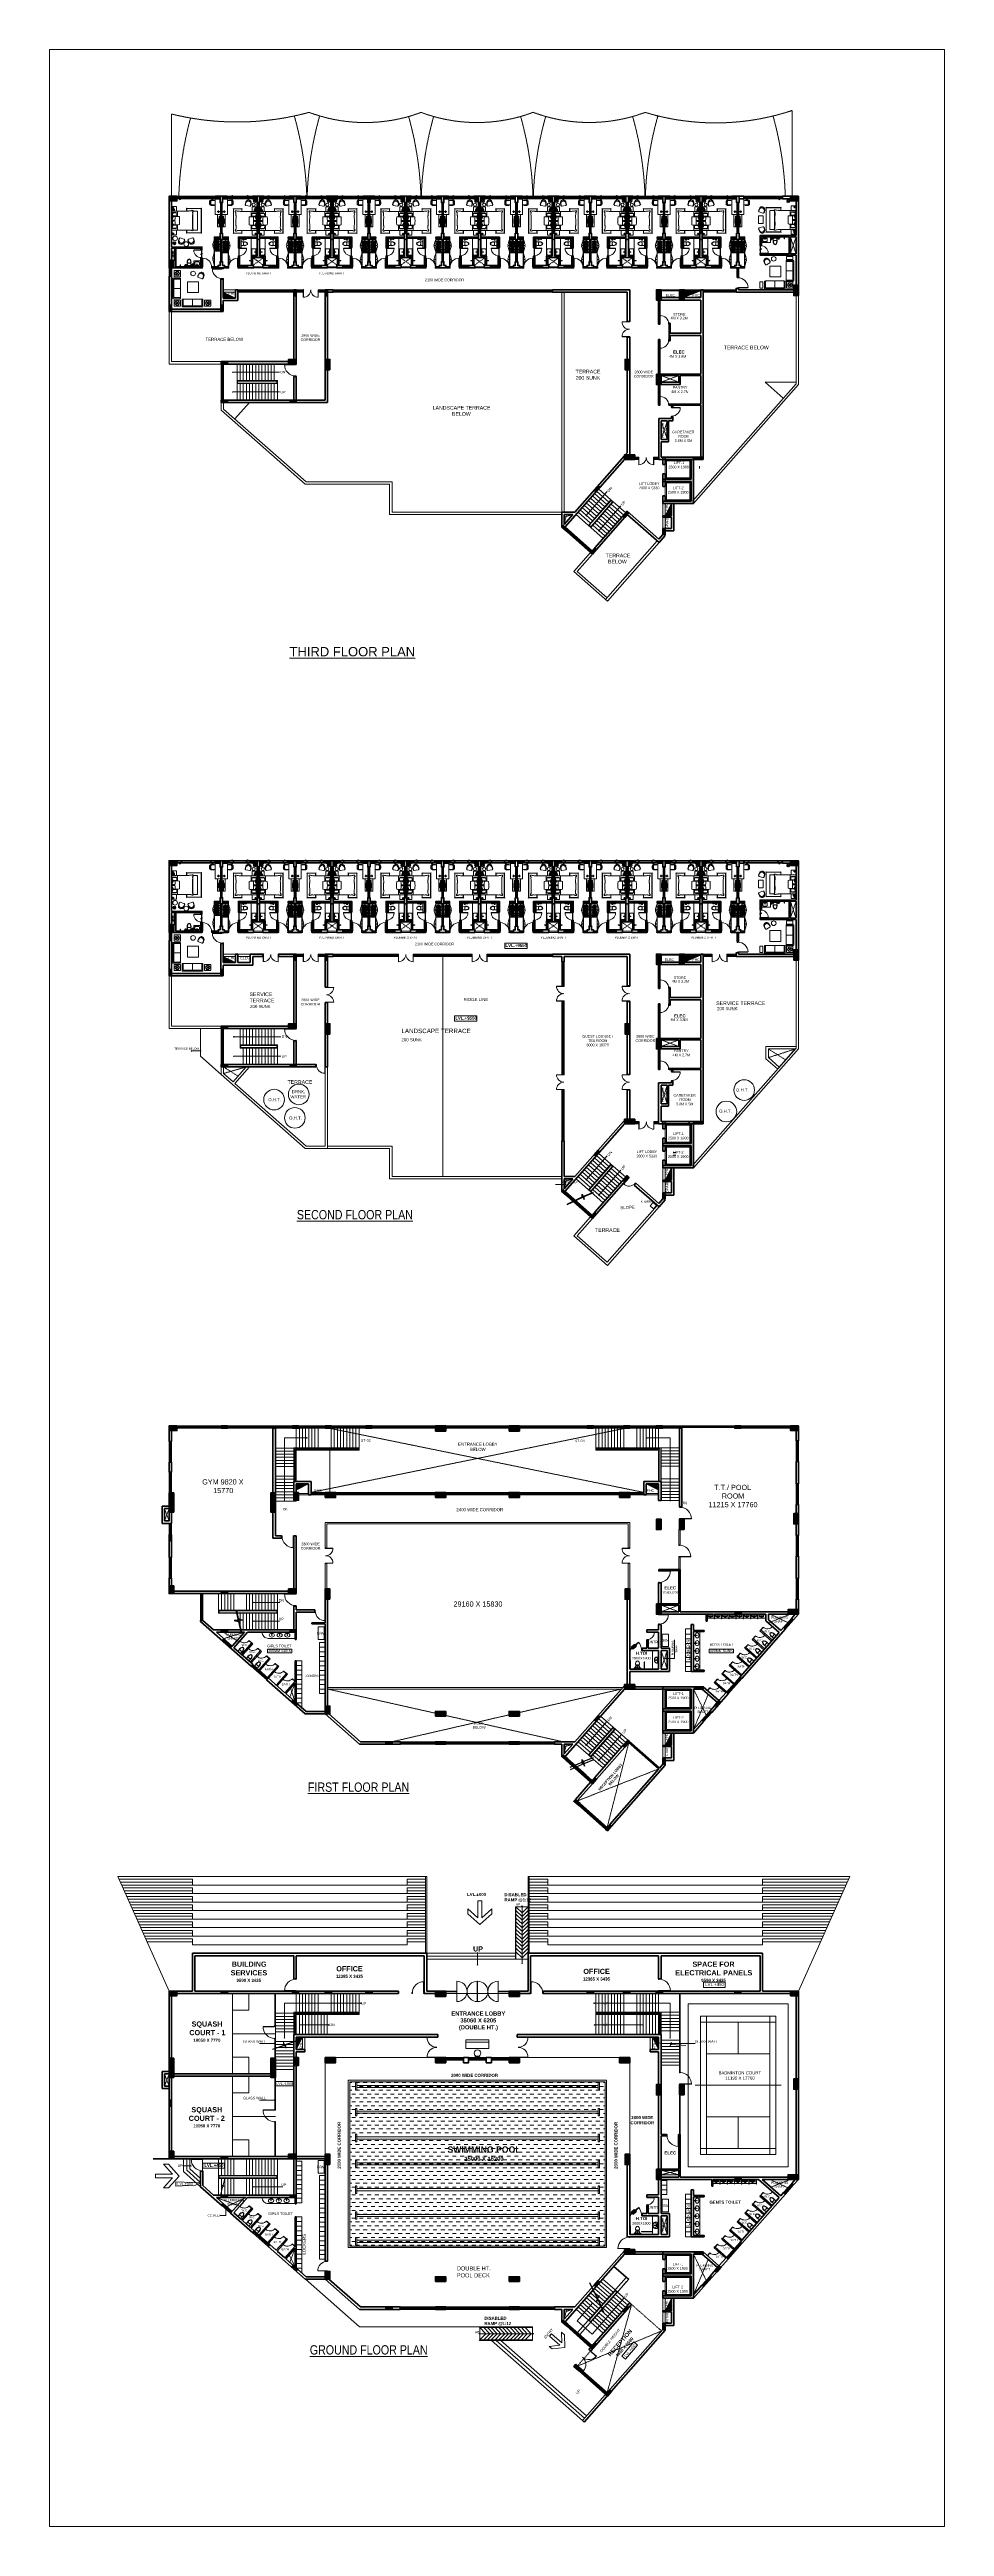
# Model space of a CAD drawing. Header units: inches. Extents: x 3031157 to 3117753, y 705284 to 945006.
import ezdxf
from ezdxf.enums import TextEntityAlignment as Align

# ---------------------------------------------------------------- set-up
doc = ezdxf.new("R2010")
doc.units = ezdxf.units.IN
doc.header["$LTSCALE"] = 250
doc.header["$MEASUREMENT"] = 0
doc.linetypes.add('HIDDEN', pattern=[0.375, 0.25, -0.125])
doc.linetypes.add('HIDDEN2', pattern=[4.7625, 3.175, -1.5875])
doc.layers.get('0').update_dxf_attribs({"lineweight": 13})
for name, color, linetype, lineweight in [('cladding', 57, 'Continuous', 13), ('col', 6, 'Continuous', 40), ('door', 3, 'Continuous', 15), ('ele', 2, 'Continuous', 20), ('fixtures', 171, 'Continuous', 15), ('furniture', 97, 'Continuous', 18), ('hatch', 8, 'Continuous', 5), ('hidden', 116, 'HIDDEN', 13), ('Stairs', 2, 'Continuous', 18), ('text', 190, 'Continuous', 20), ('wall', 1, 'Continuous', 40), ('win', 4, 'Continuous', 18)]:
    doc.layers.add(name, color=color, linetype=linetype, lineweight=lineweight)
doc.styles.get("Standard").update_dxf_attribs({"font": 'swissc.ttf', "height": 100})
doc.dimstyles.get("Standard").update_dxf_attribs({"dimtxt": 100, "dimasz": 50, "dimexe": 50, "dimexo": 50, "dimgap": 1, "dimtad": 0, "dimdec": 0, "dimzin": 4, "dimdsep": 46, "dimtxsty": 'Standard', "dimblk1": 'ARCHTICK', "dimblk2": 'ARCHTICK', "dimsah": 1, "dimcen": 0, "dimdle": 50, "dimclrd": 45, "dimclre": 45, "dimclrt": 256, "dimadec": 0, "dimazin": 0, "dimtfac": 4, "dimtdec": 0, "dimtofl": 0, "dimtmove": 2, "dimatfit": 0, "dimldrblk": 'OPEN30', "dimfxl": 1.5, "dimtolj": 1, "dimtzin": 0, "dimlwd": 18, "dimlwe": 18, "dimarcsym": 0})
pattern_1 = [(45, (-2898124.454, -670909.714), (-39.7747564, 39.7747564), []), (45, (-2898097.94, -670909.714), (-39.7747564, 39.7747564), [])]
pattern_2 = [(0, (-3042726, -930799.695), (9e-15, 25), [])]
pattern_3 = [(90, (-3042726, -930799.695), (-25, 5e-15), [])]
pattern_4 = [(180, (6146347, 1856963.363), (-1e-14, -25), [])]
pattern_5 = [(270, (6146347, 1856963.363), (25, -8e-15), [])]
pattern_6 = [(180, (6146347, 1792662.716), (-1e-14, -25), [])]
pattern_7 = [(270, (6146347, 1792662.716), (25, -8e-15), [])]

# ---------------------------------------------------------------- blocks, each defined once
blk = doc.blocks.new('esr')
at = {"layer": 'door', "color": 5, "lineweight": 18, "ltscale": 0.1}
for p, q in [((3230749, 1726108), (3229720, 1726260)), ((3230753, 1726129), (3229722, 1726280)), ((3230746, 1726063), (3230753, 1726108)), ((3230746, 1726063), (3230842, 1726049)), ((3230756, 1726127), (3230753, 1726108)), ((3230753, 1726108), (3230797, 1726101)), ((3230797, 1726101), (3230800, 1726120)), ((3230851, 1726113), (3230800, 1726120)), ((3230842, 1726049), (3230851, 1726113)), ((3230921, 1727251), (3230914, 1727206)), ((3230914, 1727206), (3230959, 1727200)), ((3230921, 1727251), (3231016, 1727237)), ((3230959, 1727200), (3230956, 1727181)), ((3231007, 1727173), (3230956, 1727181)), ((3231016, 1727237), (3231007, 1727173))]:
    blk.add_line(p, q, dxfattribs=at)
at = {"layer": 'door', "lineweight": 18, "ltscale": 0.1}
blk.add_arc((3230800, 1726122, 0), 1089, 81.63642, 172.95875, dxfattribs=at)
blk = doc.blocks.new('DRGD')
at = {"layer": 'door', "color": 5, "lineweight": 18, "ltscale": 0.1, "extrusion": (-0.009968, 0.003642, 0.999944)}
for p, q in [((2728739, 21328, 0), (2728507, 20693, 0)), ((2728752, 21323, 0), (2728520, 20688, 0)), ((2728712, 21340, 0), (2728734, 21398)), ((2728712, 21340, 0), (2728740, 21330, 0)), ((2728734, 21398), (2728773, 21384, 0)), ((2728740, 21330, 0), (2728750, 21357, 0)), ((2728751, 21325, 0), (2728740, 21330, 0)), ((2728750, 21357, 0), (2728761, 21353, 0)), ((2728773, 21384, 0), (2728761, 21353, 0))]:
    blk.add_line(p, q, dxfattribs=at)
at = {"layer": 'door', "color": 5, "lineweight": 18, "ltscale": 0.1, "extrusion": (0.009988, -0.003586, 0.999944)}
for p, q in [((2730082, 20840, 0), (2729853, 20205, 0)), ((2730095, 20837, 0), (2729866, 20200, 0)), ((2730082, 20840, 0), (2730094, 20835, 0)), ((2730104, 20898, 0), (2730092, 20867, 0)), ((2730104, 20863, 0), (2730092, 20867, 0)), ((2730094, 20835, 0), (2730104, 20863, 0)), ((2730122, 20825, 0), (2730094, 20835, 0)), ((2730143, 20884, 0), (2730104, 20898, 0)), ((2730122, 20825, 0), (2730143, 20884, 0))]:
    blk.add_line(p, q, dxfattribs=at)
at = {"layer": 'door', "lineweight": 18, "ltscale": 0.1, "extrusion": (-0.009968, 0.003642, 0.999944)}
blk.add_arc((2728627, 21451, -27122), 708, 248.62336, 339.94569, dxfattribs=at)
at = {"layer": 'door', "lineweight": 18, "ltscale": 0.1, "extrusion": (0.009988, -0.003586, 0.999944)}
blk.add_arc((2729956, 20968, 27194), 708, 160.236, 251.55833, dxfattribs=at)
blk = doc.blocks.new('urinal')
at = {"linetype": 'ByBlock'}
for p, q in [((-229, 178), (-193, 240)), ((-229, 178), (-210, 192)), ((-229, 0), (-229, 178)), ((229, 0), (-229, 0)), ((-206, 194), (-193, 238)), ((-162, 157), (-202, 192)), ((-149, 214), (-183, 241)), ((-148, 188), (-154, 165)), ((-34, 300), (-115, 216)), ((-112, 193), (-15, 262)), ((6, 311), (-6, 311)), ((112, 193), (15, 262)), ((116, 215), (34, 300)), ((148, 188), (154, 165)), ((149, 214), (183, 241)), ((162, 157), (202, 192)), ((229, 178), (193, 240)), ((206, 194), (193, 238)), ((229, 178), (210, 192)), ((229, 0), (229, 178))]:
    blk.add_line(p, q, dxfattribs=at)
blk.add_lwpolyline([(-229, 0), (229, 0), (229, 178), (193, 240, 0.4625963), (183, 241), (149, 214, -0.372868), (116, 215), (34, 300, 0.2028074), (6, 311), (-6, 311, 0.2029266), (-34, 300), (-115, 216, -0.3894299), (-149, 214), (-183, 241, 0.5381171), (-193, 238), (-229, 178)], format="xyb", close=True)
for centre, radius, start, end in [((-206, 187, 680), 6.35, 49.39863, 128.42199), ((-187, 237, 680), 6.35, 50.67426, 163.81608), ((-137, 186, 680), 38.1, 229.39735, 262.88257), ((-142, 161, 680), 12.7, 163.818, 262.78199), ((-133, 233, 680), 25.4, 230.67457, 315.78427), ((-135, 184, 680), 12.7, 89.99993, 163.81733), ((-138, 229, 680), 44.4, 256.58569, 305.45299), ((0, 1283, 680), 1143, 262.78209, 277.21791), ((-6, 273, 680), 38.1, 90.00039, 135.85906), ((0, 162, 680), 23.8, 291.25699, 248.74301), ((0, 241, 680), 25.4, 54.54728, 125.45272), ((6, 273, 680), 38.1, 44.14154, 89.99961), ((138, 229, 680), 44.4, 234.54698, 283.41438), ((133, 233, 680), 25.4, 227.53052, 309.32561), ((135, 184, 680), 12.7, 16.18156, 89.9993), ((137, 186, 680), 38.1, 277.11749, 310.60264), ((142, 161, 680), 12.7, 277.21747, 16.1809), ((187, 237, 680), 6.35, 16.1838, 129.32578), ((206, 187, 680), 6.35, 51.57877, 130.60066)]:
    blk.add_arc(centre, radius, start, end, dxfattribs=at)
blk = doc.blocks.new('_ArchTick')
at = {"color": 0, "linetype": 'ByBlock', "const_width": 0.15}
blk.add_lwpolyline([(-0.5, -0.5), (0.5, 0.5)], dxfattribs=at)
blk = doc.blocks.new('_Open30')
at = {"color": 0, "linetype": 'ByBlock', "lineweight": -2}
for p, q in [((-1, 0.3), (0, 0)), ((0, 0), (-1, -0.3)), ((0, 0), (-1, 0))]:
    blk.add_line(p, q, dxfattribs=at)
blk = doc.blocks.new('Handicapped Door-flat-1')
at = {"layer": 'door', "color": 1, "ltscale": 0.1}
for p, q in [((-728, 285), (-728, 229)), ((-671, 229), (-728, 229)), ((-671, 229), (-671, 247)), ((-613, 247), (-671, 247)), ((-613, 285), (-613, 247)), ((-728, -765), (-728, -708)), ((-671, -708), (-728, -708)), ((-671, -708), (-671, -726)), ((-613, -726), (-671, -726)), ((-613, -765), (-613, -726))]:
    blk.add_line(p, q, dxfattribs=at)
at = {"layer": 'door', "color": 1, "linetype": 'Continuous', "ltscale": 0.1}
for p, q in [((-728, 285), (-613, 285)), ((-728, -765), (-613, -765))]:
    blk.add_line(p, q, dxfattribs=at)
at = {"layer": 'door', "ltscale": 0.1}
for p, q in [((-655, -683), (-56, 17)), ((-56, 17), (-17, -18)), ((-616, -718), (-655, -683)), ((-616, -718), (-17, -18)), ((-586, -451), (-395, -228)), ((-567, -467), (-377, -244)), ((-422, -591), (-232, -368)), ((-404, -607), (-213, -384)), ((-258, -218), (-258, -218))]:
    blk.add_line(p, q, dxfattribs=at)
at = {"layer": 'door'}
for centre, major_axis, start_param, end_param in [((-800, -984), (0, 1246), 5.6247118, 6.1332658), ((-511, -515), (0, 97.7), 0.8628822, 2.4336785), ((-511, -515), (0, 73.3), 0.8628822, 2.4336785), ((-478, -543), (0, 97.7), 2.5258911, 4.0044749), ((-478, -543), (0, 73.3), 2.556765, 4.0044749), ((-321, -292), (0, 97.7), 5.5752712, 7.1460675), ((-321, -292), (0, 73.3), 5.5752712, 7.1460675), ((-288, -320), (0, 73.3), 4.0044749, 5.4521847), ((-288, -320), (0, 97.7), 4.0044749, 5.4830586)]:
    blk.add_ellipse(centre, major_axis=major_axis, ratio=0.9991208, start_param=start_param, end_param=end_param, dxfattribs=at)
blk = doc.blocks.new('toilet')
at = {"layer": 'fixtures'}
for p, q in [((0, 202), (0, -202)), ((105, 208), (5, 208)), ((250, 156), (181, 132)), ((220, 90), (245, 94)), ((220, 70), (220, 90)), ((245, 66), (220, 70)), ((245, 97), (245, 140)), ((245, -97), (245, 97)), ((245, 88), (251, 88)), ((251, 72), (245, 72)), ((251, 88), (251, 72)), ((255, -87), (255, 87)), ((338, 181), (265, 165)), ((265, -145), (265, 145)), ((310, 149), (342, 156)), ((5, -208), (105, -208)), ((181, -132), (250, -156)), ((245, -66), (220, -70)), ((220, -70), (220, -90)), ((220, -90), (245, -94)), ((251, -72), (245, -72)), ((245, -88), (251, -88)), ((245, -140), (245, -97)), ((251, -88), (251, -72)), ((265, -165), (338, -181)), ((342, -156), (310, -149))]:
    blk.add_line(p, q, dxfattribs=at)
for radius in [16, 13]:
    blk.add_circle((90, 0), radius, dxfattribs=at)
for centre, radius, start, end in [((5, 202), 5, 90, 180), ((41, 64), 157, 36.00147, 65.84444), ((-117, -12), 331, 18.20425, 30.57512), ((-350, -28), 560, 2.8785, 12.31046), ((-350, 28), 560, 347.68954, 357.1215), ((270, 140), 25, 142.573, 180.002), ((250, 97), 5, 180, 270), ((270, 140), 25, 102.497, 142.568), ((250, 87), 5, 0, 90.001), ((290, 145), 25, 115.488, 180), ((1868, 0), 1583, 175.408, 184.592), ((315, 125), 25, 102.5, 175.408), ((430, -287), 477, 90.00019, 101.15747), ((430, -81), 271, 35.15558, 90.06073), ((541, 0), 134, 325.855, 34.145), ((5, -202), 5, 180, 270), ((41, -64), 157, 294.15556, 323.99853), ((-117, 12), 331, 329.42488, 341.79575), ((250, -97), 5, 90, 180), ((270, -140), 25, 179.998, 217.427), ((250, -87), 5, 269.999, 0), ((270, -140), 25, 217.432, 257.503), ((290, -145), 25, 179.999, 244.512), ((315, -125), 25, 184.592, 257.5), ((430, 287), 477, 258.84253, 269.99981), ((430, 81), 271, 269.93927, 324.84442)]:
    blk.add_arc(centre, radius, start, end, dxfattribs=at)
blk.add_ellipse((102, 0), major_axis=(0, -166), ratio=0.5243754, dxfattribs=at)
blk = doc.blocks.new('HD-WB')
for p, q in [((0, 210), (0, 0)), ((0, 0), (278, 0)), ((276, 28), (283, 154)), ((278, 0), (600, 0)), ((324, 28), (317, 154)), ((600, 208), (600, 0))]:
    blk.add_line(p, q)
for centre, radius in [((300, 243), 30), ((300, 28), 24.3), ((300, 243), 20), ((300, 28), 16.2)]:
    blk.add_circle(centre, radius)
blk.add_arc((300, 154), 17.1, 359.9943, 179.9943)
for centre, major_axis, ratio, start_param, end_param in [((300, 208), (-300, 0), 0.6675334, 3.1415927, 6.2831853), ((300, 232), (268, 0), 0.5520156, -1.4908123, 4.6323353)]:
    blk.add_ellipse(centre, major_axis=major_axis, ratio=ratio, start_param=start_param, end_param=end_param)
blk = doc.blocks.new('badminton')
at = {"layer": 'furniture'}
for p, q in [((6805, 5810), (-495, 5810)), ((105, 6410), (105, -6990)), ((3155, 2760), (3155, 5810)), ((6205, -6990), (6205, 6410)), ((105, 2760), (6205, 2760)), ((-995, -290), (7305, -290)), ((105, -3340), (6205, -3340)), ((3155, -3340), (3155, -6390)), ((-495, -6390), (6805, -6390))]:
    blk.add_line(p, q, dxfattribs=at)
blk.add_lwpolyline([(-1695, -8190), (-1695, 7610), (8005, 7610), (8005, -8190)], close=True, dxfattribs=at)
blk.add_lwpolyline([(-495, 6410), (-495, -6990), (6805, -6990), (6805, 6410), (-495, 6410)], dxfattribs=at)
blk = doc.blocks.new('A$C483A0430')
at = {"layer": 'door', "color": 5, "lineweight": 18, "ltscale": 0.1, "extrusion": (-4.68159e-09, 1.97941e-08, 1)}
for p, q in [((21, 285, -10), (0, 226, -10)), ((0, 226, -10), (39, 212, -10)), ((21, 285, -10), (49, 275, -10)), ((49, 275, -10), (39, 247, -10)), ((39, 247, -10), (51, 243, -10)), ((39, 212, -10), (51, 243, -10)), ((61, 270, -10), (49, 275, -10)), ((50, 277, -10), (281, 912, -10)), ((62, 272, -10), (294, 907, -10))]:
    blk.add_line(p, q, dxfattribs=at)
at = {"layer": 'door', "lineweight": 18, "ltscale": 0.1, "extrusion": (-4.68159e-09, 1.97941e-08, 1)}
blk.add_arc((51, 243, -10), 707, 339.95203, 71.27436, dxfattribs=at)
blk = doc.blocks.new('A$C618E22CC')
at = {"ltscale": 0.005}
for p, q in [((25, 239, -60), (129, 227, -60)), ((129, 199, -60), (25, 187, -60))]:
    blk.add_line(p, q, dxfattribs=at)
for centre, radius in [((61, 213, -60), 16.2), ((210, 213, -60), 17)]:
    blk.add_circle(centre, radius, dxfattribs=at)
at = {"ltscale": 0.005, "extrusion": (0, 0, -1)}
blk.add_arc((-26, 213, 60), 25.7, 271.38488, 88.61512, dxfattribs=at)
at = {"ltscale": 0.005}
blk.add_arc((129, 213, -60), 13.6, 270.00007, 89.99993, dxfattribs=at)
at = {"ltscale": 0.005, "extrusion": (0, 0, -1)}
blk.add_ellipse((210, 213, -60), major_axis=(0, 213), ratio=0.6983568, dxfattribs=at)
blk = doc.blocks.new('WC-WH')
for points in [[(315, 195), (22, 165, 0.3844117), (0, 140), (0, -140, 0.3839037), (22, -165, 0.0014344), (314, -195, 0.1406413), (560, -125, 0.2597375), (630, 0, 0.2597375), (560, 125, 0.1394708)], [(225, 65), (225, -65, 0.4229613), (328, -165, 0.1318903), (544, -100, 0.2597375), (600, 0, 0.2597375), (544, 100, 0.1318903), (328, 165, 0.4229613)]]:
    blk.add_lwpolyline(points, format="xyb", close=True)
blk.add_arc((316, -170), 25, 264.2811, 270.16002)
blk = doc.blocks.new('A$C68EC05DD')
at = {"layer": 'fixtures'}
for p, q in [((430, 650), (0, 163)), ((917, 220), (901, 201)), ((936, 203), (920, 184))]:
    blk.add_line(p, q, dxfattribs=at)
blk.add_arc((430, 650), 650, 228.54925, 318.54925, dxfattribs=at)
blk = doc.blocks.new('A$C4EBC2541')
at = {"layer": 'door', "linetype": 'Continuous'}
for p, q in [((34, 120), (34, 958)), ((34, 958), (74, 958)), ((74, 120), (34, 120)), ((74, 958), (74, 120))]:
    blk.add_line(p, q, dxfattribs=at)
for points in [[(48, 0), (0, 0), (0, 120), (34, 120), (34, 82), (48, 82)], [(902, 0), (950, 0), (950, 120), (916, 120), (916, 82), (902, 82)]]:
    blk.add_lwpolyline(points, close=True, dxfattribs=at)
at = {"layer": 'door', "lineweight": 9, "ltscale": 0.5}
blk.add_arc((47, 89), 870, 359.51318, 88.19967, dxfattribs=at)
blk = doc.blocks.new('Toilet paper holder')
h = blk.add_hatch(color=253)
h.set_gradient(color1=(147, 165, 151), one_color=1, tint=1, name='SPHERICAL')
h.paths.add_polyline_path([(102, -25), (102, 0), (-102, 0), (-102, -25)])
h = blk.add_hatch(color=253)
h.set_gradient(color1=(147, 165, 151), one_color=1, tint=1, name='SPHERICAL')
h.paths.add_polyline_path([(-76, -25), (-89, -25), (-89, -102), (-64, -102), (-64, -76), (-76, -76)])
h = blk.add_hatch(color=253)
h.set_gradient(color1=(147, 165, 151), one_color=1, tint=1, name='SPHERICAL')
h.paths.add_polyline_path([(63, -129), (63, -49), (-64, -49), (-64, -76), (-64, -76), (-64, -102), (-64, -102), (-64, -129)])
h = blk.add_hatch(color=253)
h.set_gradient(color1=(147, 165, 151), one_color=1, tint=1, name='SPHERICAL')
h.paths.add_polyline_path([(89, -25), (76, -25), (76, -76), (63, -76), (63, -102), (89, -102)])
for p, q in [((-89, -25), (-89, -102)), ((-89, -102), (-64, -102)), ((-76, -76), (-76, -25)), ((-64, -76), (-76, -76)), ((-64, -102), (-64, -76)), ((63, -76), (76, -76)), ((63, -102), (63, -76)), ((89, -102), (63, -102)), ((76, -76), (76, -25)), ((89, -25), (89, -102))]:
    blk.add_line(p, q)
for points in [[(-102, -25), (-102, 0), (102, 0), (102, -25)], [(-64, -129), (63, -129), (63, -49), (-64, -49)]]:
    blk.add_lwpolyline(points, close=True)
blk = doc.blocks.new('-spare tissue')
for points in [[(0, 23), (5, 23), (5, -23), (0, -23)], [(5, -5), (96, -5), (96, 5), (5, 5)]]:
    blk.add_lwpolyline(points, close=True)
for radius in [68.4, 25.1]:
    blk.add_circle((96, 0), radius)
blk = doc.blocks.new('-spray')
for p, q in [((0, 8), (7, 8)), ((0, 8), (0, 3)), ((0, 3), (0, 0)), ((0, 0), (0, -6)), ((4, 6), (10, 6)), ((4, 6), (4, 5)), ((4, 5), (4, -2)), ((21, 17), (21, -14)), ((52, 23), (52, 19)), ((76, 7), (57, 14)), ((78, 4), (78, -1)), ((0, -6), (7, -6)), ((4, -2), (4, -3)), ((4, -3), (10, -3)), ((52, -16), (52, -20)), ((57, -11), (76, -4))]:
    blk.add_line(p, q)
at = {"linetype": 'Continuous'}
for p, q in [((14, 7), (13, 7)), ((13, 5), (13, 4)), ((13, 4), (13, 1)), ((13, 4), (13, 4)), ((13, -1), (13, 1)), ((14, 8), (14, 7)), ((14, 7), (14, 1)), ((14, -4), (14, 1)), ((15, 12), (17, 12)), ((15, 12), (15, 1)), ((15, -9), (15, 1)), ((17, 14), (17, 12)), ((17, 12), (17, 1)), ((17, -9), (17, 1)), ((21, 17), (19, 17)), ((19, 17), (19, 15)), ((21, 15), (19, 15)), ((21, 14), (19, 14)), ((19, 14), (19, 10)), ((21, 10), (19, 10)), ((19, 9), (19, 6)), ((21, 9), (19, 9)), ((21, 6), (19, 6)), ((21, 4), (19, 4)), ((19, 4), (19, 1)), ((19, -1), (19, 1)), ((13, -2), (13, -1)), ((13, -1), (13, -1)), ((14, -4), (13, -4)), ((14, -5), (14, -4)), ((15, -9), (17, -9)), ((17, -11), (17, -9)), ((21, -1), (19, -1)), ((21, -3), (19, -3)), ((19, -6), (19, -3)), ((21, -6), (19, -6)), ((21, -8), (19, -8)), ((19, -11), (19, -8)), ((21, -11), (19, -11)), ((19, -14), (19, -12)), ((21, -12), (19, -12)), ((21, -14), (19, -14))]:
    blk.add_line(p, q, dxfattribs=at)
for centre, radius, start, end in [((3, 1), 4.17, 286.2602, 73.7398), ((7, 10), 2, 270, 339.42734), ((26, 17), 5, 144.65863, 176.56296), ((26, 17), 5, 176.56296, 180), ((58, 19), 5, 221.41274, 249.78649), ((75, 4), 3, 0, 69.78649), ((7, -8), 2, 20.5686, 90), ((26, -14), 5, 183.43087, 215.34772), ((26, -14), 5, 180, 183.43087), ((58, -16), 5, 110.21538, 138.58635), ((75, -1), 3, 290.21538, 0)]:
    blk.add_arc(centre, radius, start, end)
for centre, radius, start, end in [((34, 1), 21.2, 171.98271, 180), ((34, 1), 21.2, 180, 188.01729), ((34, 1), 21.2, 163.73276, 170.58377), ((34, 1), 21.2, 149.39908, 161.79102), ((34, 1), 21.2, 132.90101, 143.20023), ((36, -1), 25, 41.41274, 124.27261), ((34, 1), 21.2, 189.41623, 196.26724), ((34, 1), 21.2, 198.20898, 210.60092), ((34, 1), 21.2, 216.79977, 227.09899), ((36, 4), 25, 235.72738, 318.58635)]:
    blk.add_arc(centre, radius, start, end, dxfattribs=at)
for centre, major_axis, ratio, start_param, end_param in [((36, 1), (26, 0), 0.8846154, 0.8985332, 2.9446702), ((39, 1), (0, -22.4), 0.0491538, 3.1415927, 6.2831853), ((40, 1), (0, -22.4), 0.0491538, 3.1415927, 6.2831853), ((36, 1), (26, 0), 0.8846154, 3.3385151, 5.3846521)]:
    blk.add_ellipse(centre, major_axis=major_axis, ratio=ratio, start_param=start_param, end_param=end_param)
for points, knots in [([(26, 26), (24, 25), (23, 25), (20, 23), (18, 22), (14, 18), (12, 17), (10, 13), (9, 11), (9, 10)], [1.93620365, 1.93620365, 1.93620365, 1.93620365, 2.07825686, 2.07825686, 2.35095615, 2.35095615, 2.62365544, 2.62365544, 2.82119412, 2.82119412, 2.82119412, 2.82119412]), ([(40, 27), (39, 27), (38, 27), (34, 28), (32, 27), (28, 27), (27, 26), (26, 26)], [1.43548242, 1.43548242, 1.43548242, 1.43548242, 1.53285827, 1.53285827, 1.80555757, 1.80555757, 1.93620365, 1.93620365, 1.93620365, 1.93620365]), ([(52, 23), (52, 23), (52, 23), (50, 25), (47, 26), (43, 27), (42, 27), (40, 27)], [0.97256396, 0.97256396, 0.97256396, 0.97256396, 0.98745969, 0.98745969, 1.26015898, 1.26015898, 1.43548242, 1.43548242, 1.43548242, 1.43548242]), ([(9, -7), (9, -9), (10, -11), (13, -14), (14, -16), (15, -17)], [3.46199046, 3.46199046, 3.46199046, 3.46199046, 3.71445261, 3.71445261, 3.91108796, 3.91108796, 3.91108796, 3.91108796]), ([(15, -17), (16, -17), (16, -18), (19, -20), (21, -21), (26, -23), (28, -24), (33, -24), (35, -25), (38, -24)], [3.91108796, 3.91108796, 3.91108796, 3.91108796, 3.9871519, 3.9871519, 4.25985119, 4.25985119, 4.53255048, 4.53255048, 4.77350407, 4.77350407, 4.77350407, 4.77350407]), ([(38, -24), (38, -24), (38, -24), (41, -24), (44, -24), (48, -22), (50, -21), (52, -20)], [4.77350407, 4.77350407, 4.77350407, 4.77350407, 4.80524978, 4.80524978, 5.07794907, 5.07794907, 5.31062234, 5.31062234, 5.31062234, 5.31062234])]:
    blk.add_open_spline(points, degree=3, knots=knots)
blk = doc.blocks.new('-shower1')
for p, q in [((81, -14), (81, 14)), ((142, 19), (142, -19))]:
    blk.add_line(p, q)
for points in [[(0, 23), (0, 32), (2, 32), (3, 23)], [(0, 13), (0, -13)], [(2, 23), (2, 32)], [(2, 13), (2, -13)], [(5, 13), (5, -13)], [(49, 12), (28, 12), (28, -12), (49, -12)], [(98, 18), (100, 22)], [(0, -23), (0, -32), (2, -32), (3, -23)], [(2, -23), (2, -32)], [(98, -18), (100, -22)]]:
    blk.add_lwpolyline(points)
for points in [[(0, 13), (54, 13), (54, 23), (0, 23)], [(0, -13), (54, -13), (54, -23), (0, -23)]]:
    blk.add_lwpolyline(points, close=True)
blk.add_lwpolyline([(179, -19), (172, -19), (139, -19), (81, -14), (49, -12), (49, 12), (81, 14), (139, 19), (172, 19), (179, 19, -0.4142136), (183, 15), (183, -15, -0.4142136)], format="xyb", close=True)
for points in [[(54, 15, -0.0075127), (57, 15, -0.7991791)], [(57, 13), (57, 16, -0.0819466), (97, 23, -0.2859282), (102, 21), (103, 16)], [(57, 13), (57, 13, -0.0819466)], [(98, 18, 0.0464563), (73, 14, 0.3081922)], [(171, 19, -0.4142136), (175, 15), (175, -15, -0.4142136), (171, -19)], [(54, -15, 0.0075127), (57, -14, 0.7991791)], [(57, -13), (57, -14, 0.0819466)], [(57, -14), (57, -16, 0.0819466), (97, -23, 0.2859282), (102, -21), (103, -16)], [(98, -18, -0.0464563), (73, -14, -0.3081922)]]:
    blk.add_lwpolyline(points, format="xyb")
blk = doc.blocks.new('-hanger')
at = {"color": 8, "linetype": 'HIDDEN', "ltscale": 0.25}
for p, q in [((-211, 1), (-211, 2)), ((-209, 97), (-209, 98)), ((-202, 12), (-40, 21)), ((-43, 54), (-201, 86)), ((-198, 107), (-37, 94)), ((36, 42), (-43, 54)), ((-40, 21), (40, 21)), ((-38, 53), (-32, 93)), ((-37, 94), (42, 82)), ((-35, 21), (-35, -18)), ((25, 66), (-25, 73)), ((-25, 70), (24, 63)), ((25, 3), (-25, 3)), ((-25, 0), (25, 0)), ((31, 43), (37, 83)), ((35, 21), (35, -18)), ((187, 30), (36, 42)), ((40, 21), (191, 12)), ((42, 82), (190, 51)), ((198, 39), (198, 38)), ((200, 2), (200, 1)), ((-40, -18), (-202, -9)), ((40, -18), (-40, -18)), ((191, -9), (40, -18))]:
    blk.add_line(p, q, dxfattribs=at)
for centre, major_axis, start_param, end_param in [((-201, 2), (-7.07, -7.07), 3.9894096, 5.4977871), ((-201, 1), (-7.07, -7.07), 5.4977871, 7.0061647), ((-199, 95), (-7.07, -7.07), 5.350491, 6.8588685), ((-199, 97), (7.07, -7.07), 2.2713172, 3.7796947), ((-25, 72), (-1.06, -1.06), 3.7796947, 6.9212873), ((-25, 1), (1.06, -1.06), 2.3561945, 5.4977871), ((25, 64), (1.06, -1.06), -0.9326943, 2.2088984), ((25, 1), (1.06, -1.06), -0.7853982, 2.3561945), ((188, 40), (-7.07, -7.07), 0.7005209, 2.2088984), ((188, 41), (7.07, -7.07), 0.638102, 2.1464796), ((190, 2), (7.07, -7.07), 0.7853982, 2.2937757), ((190, 1), (7.07, -7.07), -0.7229794, 0.7853982)]:
    blk.add_ellipse(centre, major_axis=major_axis, ratio=1, start_param=start_param, end_param=end_param, dxfattribs=at)
blk = doc.blocks.new('TEL')
for points in [[(-140, -158), (-5, -158, 0.4142136), (5, -148), (5, 47, 0.4142136), (-5, 57), (-140, 57, 0.4142136), (-150, 47), (-150, -148, 0.4142136)], [(-125, -143), (-110, -143, 0.4142136), (-105, -138), (-105, 32, 0.4142136), (-110, 37), (-125, 37, 0.4142136), (-130, 32), (-130, -138, 0.4142136)], [(-14, -147), (-1, -147, 0.4142136), (0, -146), (0, -140, 0.4142136), (-1, -139), (-14, -139, 0.4142136), (-15, -140), (-15, -146, 0.4142136)]]:
    blk.add_lwpolyline(points, format="xyb", close=True)
at = {"color": 8}
for points in [[(-140, -153), (-95, -153, 0.4142136), (-90, -148), (-90, 47, 0.4142136), (-95, 52), (-140, 52, 0.4142136), (-145, 47), (-145, -148, 0.4142136)], [(-78, -28), (-5, -28, 0.4142136), (0, -23), (0, 42, 0.4142136), (-5, 47), (-78, 47, 0.4142136), (-83, 42), (-83, -23, 0.4142136)], [(-66, -58), (-79, -58, -0.4142136), (-80, -57), (-80, -49, -0.4142136), (-79, -48), (-66, -48, -0.4142136), (-65, -49), (-65, -57, -0.4142136)], [(-66, -78), (-79, -78, -0.4142136), (-80, -77), (-80, -69, -0.4142136), (-79, -68), (-66, -68, -0.4142136), (-65, -69), (-65, -77, -0.4142136)], [(-66, -99), (-79, -99, -0.4142136), (-80, -98), (-80, -90, -0.4142136), (-79, -89), (-66, -89, -0.4142136), (-65, -90), (-65, -98, -0.4142136)], [(-66, -119), (-79, -119, -0.4142136), (-80, -118), (-80, -110, -0.4142136), (-79, -109), (-66, -109, -0.4142136), (-65, -110), (-65, -118, -0.4142136)], [(-79, -147), (-66, -147, 0.4142136), (-65, -146), (-65, -140, 0.4142136), (-66, -139), (-79, -139, 0.4142136), (-80, -140), (-80, -146, 0.4142136)], [(-59, -58), (-46, -58, 0.4142136), (-45, -57), (-45, -49, 0.4142136), (-46, -48), (-59, -48, 0.4142136), (-60, -49), (-60, -57, 0.4142136)], [(-59, -78), (-46, -78, 0.4142136), (-45, -77), (-45, -69, 0.4142136), (-46, -68), (-59, -68, 0.4142136), (-60, -69), (-60, -77, 0.4142136)], [(-59, -99), (-46, -99, 0.4142136), (-45, -98), (-45, -90, 0.4142136), (-46, -89), (-59, -89, 0.4142136), (-60, -90), (-60, -98, 0.4142136)], [(-59, -119), (-46, -119, 0.4142136), (-45, -118), (-45, -110, 0.4142136), (-46, -109), (-59, -109, 0.4142136), (-60, -110), (-60, -118, 0.4142136)], [(-59, -147), (-46, -147, 0.4142136), (-45, -146), (-45, -140, 0.4142136), (-46, -139), (-59, -139, 0.4142136), (-60, -140), (-60, -146, 0.4142136)], [(-39, -58), (-26, -58, 0.4142136), (-25, -57), (-25, -49, 0.4142136), (-26, -48), (-39, -48, 0.4142136), (-40, -49), (-40, -57, 0.4142136)], [(-39, -78), (-26, -78, 0.4142136), (-25, -77), (-25, -69, 0.4142136), (-26, -68), (-39, -68, 0.4142136), (-40, -69), (-40, -77, 0.4142136)], [(-39, -99), (-26, -99, 0.4142136), (-25, -98), (-25, -90, 0.4142136), (-26, -89), (-39, -89, 0.4142136), (-40, -90), (-40, -98, 0.4142136)], [(-39, -119), (-26, -119, 0.4142136), (-25, -118), (-25, -110, 0.4142136), (-26, -109), (-39, -109, 0.4142136), (-40, -110), (-40, -118, 0.4142136)], [(-39, -147), (-26, -147, 0.4142136), (-25, -146), (-25, -140, 0.4142136), (-26, -139), (-39, -139, 0.4142136), (-40, -140), (-40, -146, 0.4142136)], [(-14, -58), (-1, -58, 0.4142136), (0, -57), (0, -49, 0.4142136), (-1, -48), (-14, -48, 0.4142136), (-15, -49), (-15, -57, 0.4142136)], [(-14, -78), (-1, -78, 0.4142136), (0, -77), (0, -69, 0.4142136), (-1, -68), (-14, -68, 0.4142136), (-15, -69), (-15, -77, 0.4142136)], [(-14, -99), (-1, -99, 0.4142136), (0, -98), (0, -90, 0.4142136), (-1, -89), (-14, -89, 0.4142136), (-15, -90), (-15, -98, 0.4142136)], [(-14, -119), (-1, -119, 0.4142136), (0, -118), (0, -110, 0.4142136), (-1, -109), (-14, -109, 0.4142136), (-15, -110), (-15, -118, 0.4142136)]]:
    blk.add_lwpolyline(points, format="xyb", close=True, dxfattribs=at)
at = {"color": 9}
for points in [[(-105, -17), (-92, -3), (-92, 42, 0.4142136), (-98, 47), (-137, 47, 0.4142136), (-142, 42), (-142, -3), (-130, -17)], [(-130, -86), (-142, -100), (-142, -146, 0.4142136), (-137, -151), (-98, -151, 0.4142136), (-92, -146), (-92, -100), (-105, -86)]]:
    blk.add_lwpolyline(points, format="xyb", dxfattribs=at)
at = {"color": 8, "linetype": 'HIDDEN2', "ltscale": 0.1}
blk.add_lwpolyline([(5, -130), (-83, -130), (-83, -33), (5, -33)], dxfattribs=at)
at = {"color": 8}
for points in [[(-77, -20), (-70, -20), (-70, -17), (-77, -17)], [(-53, -20), (-45, -20), (-45, -17), (-53, -17)], [(-25, -20), (-18, -20), (-18, -17), (-25, -17)]]:
    blk.add_lwpolyline(points, close=True, dxfattribs=at)
for points in [[(-18, -155), (-19, -155), (-19, -151), (-18, -151)], [(-18, -155), (-17, -155), (-17, -151), (-18, -151)], [(-17, -155), (-16, -155), (-16, -151), (-17, -151)]]:
    blk.add_lwpolyline(points, close=True)
for centre in [(-35, -134), (-7, -134)]:
    blk.add_circle(centre, 1.75, dxfattribs=at)
for s, height, p in [('Panasonic', 3.5, (-43, 52)), ('EASA-PHONE', 3, (-66, -127)), ('FLASH', 1.75, (-73, -137)), ('PRS', 1.75, (-73, -90)), ('TONE', 1.75, (-73, -107)), ('1', 5, (-73, -54)), ('GHI', 1.75, (-73, -70)), ('4', 5, (-73, -74)), ('7', 5, (-73, -95)), ('*', 5, (-73, -115)), ('ABC', 1.75, (-53, -49)), ('OPER', 1.75, (-53, -111)), ('MUTE/MEMORY', 1.75, (-47, -133)), ('MUTE', 1.75, (-53, -137)), ('2', 5, (-53, -54)), ('JKL', 1.75, (-53, -70)), ('5', 5, (-53, -74)), ('TUV', 1.75, (-53, -90)), ('8', 5, (-53, -95)), ('0', 5, (-53, -115)), ('MNO', 1.75, (-32, -70)), ('WXYZ', 1.75, (-32, -90)), ('HOLD', 1.75, (-32, -137)), ('DEF', 1.75, (-32, -49)), ('3', 5, (-32, -54)), ('6', 5, (-32, -74)), ('9', 5, (-32, -95)), ('#', 5, (-32, -115)), ('MIC', 1.75, (-17, -149)), ('PAUSE/SAVE', 1.75, (-7, -87)), ('SP-PHONE', 1.75, (-7, -137)), ('PROGRAM', 1.75, (-7, -66)), ('REDAIL', 1.75, (-7, -107)), ('AUTO', 1.75, (-7, -46))]:
    blk.add_text(s, height=height, dxfattribs=at).set_placement(p, align=Align.MIDDLE)
blk = doc.blocks.new('-reading lamp')
at = {"layer": 'furniture', "color": 8}
for p, q in [((-227, 0), (0, 0)), ((-121, 103), (-121, -103))]:
    blk.add_line(p, q, dxfattribs=at)
at = {"layer": 'furniture'}
for p, q in [((-13, 39), (-13, -39)), ((0, 39), (0, -39))]:
    blk.add_line(p, q, dxfattribs=at)
blk.add_lwpolyline([(-171, -50), (-71, -50), (-71, 50), (-171, 50)], close=True, dxfattribs=at)
blk = doc.blocks.new('-KINGBED1830X2030')
at = {"layer": 'furniture'}
h = blk.add_hatch(dxfattribs=at)
h.set_pattern_fill('ANSI31', color=8, scale=5, angle=45, style=0)
h.set_pattern_definition([(90, (488.107, 399.986), (15.875, 3e-15), [])])
h.paths.add_polyline_path([(487, 450), (488, 400), (150, 400), (140, 421), (127, 450)])
edge = h.paths.add_edge_path()
edge.add_ellipse((885, 644), major_axis=(-219, 834), ratio=1, start_angle=88.24166, end_angle=91.67742, ccw=False)
edge.add_line((45, 450), (127, 450))
edge.add_line((127, 450), (140, 421))
edge.add_line((140, 421), (150, 400))
edge.add_line((150, 400), (58, 400))
h = blk.add_hatch(dxfattribs=at)
h.set_pattern_fill('ANSI31', color=8, scale=5, angle=45, style=0)
h.set_pattern_definition([(270, (488.107, -399.986), (15.875, -3e-15), [])])
h.paths.add_polyline_path([(127, -450), (487, -450), (488, -400), (150, -400), (140, -421)])
edge = h.paths.add_edge_path()
edge.add_line((45, -450), (127, -450))
edge.add_line((127, -450), (140, -421))
edge.add_line((140, -421), (150, -400))
edge.add_line((150, -400), (58, -400))
edge.add_ellipse((885, -644), major_axis=(219, 834), ratio=1, start_angle=88.32258, end_angle=91.75834)
at = {"layer": 'furniture', "ltscale": 200}
for p, q in [((41, 705), (50, 707)), ((55, 654), (41, 705)), ((55, 119), (41, 68)), ((41, 68), (50, 65)), ((50, 707), (74, 713)), ((50, 65), (74, 60)), ((67, 611), (55, 654)), ((67, 162), (55, 119)), ((78, 575), (67, 611)), ((78, 198), (67, 162)), ((74, 713), (110, 720)), ((74, 60), (110, 52)), ((89, 542), (78, 575)), ((89, 230), (78, 198)), ((102, 508), (89, 542)), ((102, 264), (89, 230)), ((119, 469), (102, 508)), ((119, 303), (102, 264)), ((110, 720), (160, 728)), ((110, 52), (160, 45)), ((140, 421), (119, 469)), ((140, 351), (119, 303)), ((168, 360), (140, 421)), ((168, 413), (140, 351)), ((160, 728), (223, 734)), ((160, 45), (223, 38)), ((223, 734), (298, 738)), ((223, 38), (298, 35)), ((298, 738), (402, 737)), ((298, 35), (318, 35)), ((402, 737), (483, 731)), ((41, -68), (50, -65)), ((55, -119), (41, -68)), ((55, -654), (41, -705)), ((41, -705), (50, -707)), ((50, -65), (74, -60)), ((50, -707), (74, -713)), ((67, -162), (55, -119)), ((67, -611), (55, -654)), ((78, -198), (67, -162)), ((78, -575), (67, -611)), ((74, -60), (110, -52)), ((74, -713), (110, -720)), ((89, -230), (78, -198)), ((89, -542), (78, -575)), ((102, -264), (89, -230)), ((102, -508), (89, -542)), ((119, -303), (102, -264)), ((119, -469), (102, -508)), ((110, -52), (160, -45)), ((110, -720), (160, -728)), ((140, -351), (119, -303)), ((140, -421), (119, -469)), ((168, -413), (140, -351)), ((168, -360), (140, -421)), ((160, -45), (223, -38)), ((160, -728), (223, -734)), ((223, -38), (298, -35)), ((223, -734), (298, -738)), ((298, -35), (318, -35)), ((298, -738), (402, -737)), ((402, -737), (483, -731))]:
    blk.add_line(p, q, dxfattribs=at)
at = {"layer": 'furniture', "color": 8, "ltscale": 200}
for p, q in [((488, 450), (45, 450)), ((488, 400), (58, 400)), ((562, 915), (562, 400)), ((488, -450), (45, -450)), ((488, -400), (58, -400)), ((562, -400), (562, -915))]:
    blk.add_line(p, q, dxfattribs=at)
at = {"layer": 'furniture', "ltscale": 200}
for points in [[(0, -915), (1603, -915, 0.2169375), (1724, -926, 0.0265044), (1868, -933, -0.2111337), (1914, -952, 0.3294465), (2054, -971, 0.3758903), (2091, -888, 0.1238915), (2045, -828, -0.5219955), (2022, -871, 0.2539748), (2019, -789, -0.0443925), (2003, -666, -0.041039), (2005, -527, -0.1774627), (2023, -428, 0.009086), (2030, -200), (2030, 200, -0.9838116), (2030, 200, -0.1977428), (2005, 317, -0.0467912), (2003, 438, -0.0529111), (2019, 542, 0.0914204), (2022, 768, -0.342539), (2045, 838, 0.1238915), (2091, 898, 0.3758903), (2054, 981, 0.3294465), (1914, 962, -0.2111337), (1868, 943, 0.0265044), (1724, 936, 0.0415565), (1614, 928, 0.7505172), (1605, 915), (0, 915), (0, -915)], [(318, 0), (61, 0, -0.4142136), (28, 33, -0.2017564), (76, 409)], [(318, 0), (61, 0, 0.4142136), (28, -33, 0.2017564), (76, -409)], [(76, 345, -0.1170176), (28, 740, -0.4142136), (61, 773), (395, 773, -0.4142136), (428, 740), (428, 735)], [(76, -345, 0.1170176), (28, -740, 0.4142136), (61, -773), (395, -773, 0.4142136), (428, -740), (428, -735)]]:
    blk.add_lwpolyline(points, format="xyb", dxfattribs=at)
for points in [[(483, 731), (488, 400)], [(483, -731), (488, -400)]]:
    blk.add_lwpolyline(points, dxfattribs=at)
for centre, radius, start, end in [((5662, 0), 5344, 175.86998, 184.13002), ((537, -992), 1392, 81.53977, 98.46023), ((-4588, 0), 5344, 355.86998, 4.13002), ((537, 992), 1392, 261.53977, 278.46023)]:
    blk.add_arc(centre, radius, start, end, dxfattribs=at)
blk = doc.blocks.new('A$C23720FA1')
at = {"layer": 'furniture'}
h = blk.add_hatch(dxfattribs=at)
h.set_pattern_fill('ANSI31', color=8, scale=200, angle=315)
h.paths.add_polyline_path([(-800, 1170), (-850, 1220), (-850, -1220), (-800, -1170)])
h = blk.add_hatch(dxfattribs=at)
h.set_pattern_fill('ANSI31', color=8, scale=200, angle=45)
h.paths.add_polyline_path([(50, 1220), (-850, 1220), (-800, 1170), (0, 1170)])
h = blk.add_hatch(dxfattribs=at)
h.set_pattern_fill('ANSI31', color=8, scale=200, angle=315)
h.paths.add_polyline_path([(50, 1220), (0, 1170), (0, 920), (50, 920)])
h = blk.add_hatch(dxfattribs=at)
h.set_pattern_fill('ANSI31', color=8, scale=200, angle=45)
h.paths.add_polyline_path([(0, -1170), (-800, -1170), (-850, -1220), (50, -1220)])
h = blk.add_hatch(dxfattribs=at)
h.set_pattern_fill('ANSI31', color=8, scale=200, angle=315)
h.paths.add_polyline_path([(50, -920), (0, -920), (0, -1170), (50, -1220)])
at = {"layer": 'furniture', "color": 8}
for p, q in [((-800, 1170), (-850, 1220)), ((0, 1170), (50, 1220)), ((50, 920), (0, 920)), ((-800, -1170), (-850, -1220)), ((0, -920), (50, -920)), ((0, -1170), (50, -1220))]:
    blk.add_line(p, q, dxfattribs=at)
blk.add_lwpolyline([(0, -920), (0, -1170), (-800, -1170), (-800, 1170), (0, 1170), (0, 920)], dxfattribs=at)
blk = doc.blocks.new('-IRONPLATE')
at = {"layer": 'furniture', "color": 8}
for p, q in [((-140, 40), (0, 40)), ((-97, 19), (0, 19)), ((97, 0), (-97, 0)), ((-80, 15), (0, 15)), ((-80, 3), (0, 3)), ((140, 40), (0, 40)), ((97, 19), (0, 19)), ((80, 15), (0, 15)), ((80, 3), (0, 3))]:
    blk.add_line(p, q, dxfattribs=at)
for points in [[(0, 36), (-139, 36, -0.551398), (-140, 38), (-140, 54, -0.2679906), (-138, 58)], [(140, 38), (140, 54, 0.2679906), (138, 58)]]:
    blk.add_lwpolyline(points, format="xyb", dxfattribs=at)
for points in [[(-13, 36), (-13, 22), (-10, 22), (-10, 32), (-9, 32), (-9, 21), (-23, 21), (-96, 32), (-133, 32), (-133, 36)], [(-11, 34), (-9, 34), (-9, 19)], [(-11, 32), (-9, 32)], [(0, 36), (139, 36)], [(13, 36), (13, 22), (10, 22), (10, 32), (9, 32), (9, 21), (23, 21), (96, 32), (133, 32), (133, 36)], [(11, 34), (9, 34), (9, 19)], [(11, 32), (9, 32)]]:
    blk.add_lwpolyline(points, dxfattribs=at)
for points in [[(-13, 23), (-11, 23), (-11, 34), (-13, 34)], [(13, 23), (11, 23), (11, 34), (13, 34)]]:
    blk.add_lwpolyline(points, close=True, dxfattribs=at)
for centre, radius in [((-115, 9), 20.3), ((-80, 9), 5.88), ((80, 9), 5.88), ((115, 9), 20.3)]:
    blk.add_circle(centre, radius, dxfattribs=at)
for centre, radius, start, end in [((0, -828), 897, 81.16318, 98.83682), ((138, 38), 2.3, 294.7839, 0.70511)]:
    blk.add_arc(centre, radius, start, end, dxfattribs=at)
blk = doc.blocks.new('-IRON')
at = {"layer": 'furniture', "color": 8}
for p, q in [((-45, 16), (45, 16)), ((-5, 11), (-5, 0)), ((5, 11), (5, 0))]:
    blk.add_line(p, q, dxfattribs=at)
for points in [[(-66, 83), (-61, 83), (-61, 11), (-66, 11)], [(66, 11), (-66, 11), (-66, 0), (66, 0)], [(61, 83), (66, 83), (66, 11), (61, 11)]]:
    blk.add_lwpolyline(points, close=True, dxfattribs=at)
for points in [[(-45, 11), (-45, 18, -0.4142935), (0, 63, -0.4142935)], [(45, 11), (45, 18, 0.4142935), (0, 63, 0.4142935)]]:
    blk.add_lwpolyline(points, format="xyb", dxfattribs=at)
blk.add_lwpolyline([(7, 11), (7, 16), (-7, 16), (-7, 11)], dxfattribs=at)
for centre, radius, start, end in [((0, -7), 109, 56.03774, 123.96226), ((-50, 72), 49.7, 281.18685, 342.38109), ((50, 72), 49.7, 197.61891, 258.81315)]:
    blk.add_arc(centre, radius, start, end, dxfattribs=at)
blk = doc.blocks.new('-lcd')
at = {"ltscale": 0.8}
for points in [[(-0.12, 0.22), (-0.16, 0.22), (-0.16, -0.22), (-0.12, -0.22)], [(-0.03, -0.22), (0, -0.22), (0, 0.22), (-0.03, 0.22)]]:
    blk.add_lwpolyline(points, dxfattribs=at)
blk.add_lwpolyline([(-0.12, 0.48), (-0.06, 0.48), (-0.06, -0.48), (-0.12, -0.48)], close=True)
blk.add_lwpolyline([(-0.06, -0.44), (-0.03, -0.43), (-0.03, 0.43), (-0.06, 0.44)])
blk = doc.blocks.new('A$C3DD322D0')
at = {"layer": 'furniture'}
blk.add_line((-95, 127), (95, 127), dxfattribs=at)
blk.add_lwpolyline([(259, 504), (238, 270, -1.0038029), (-238, 270), (-259, 504, 1), (-290, 502), (-269, 269, 1), (269, 269), (290, 502, 1)], format="xyb", close=True, dxfattribs=at)
for points in [[(-259, 504, -0.4540824), (-185, 583), (197, 583, -0.3865536), (259, 504)], [(-127, 68, 0.1239862), (-95, 127, -0.1916855), (-239, 299, -0.1916855)], [(239, 299, -0.1916855), (95, 127, 0.1239862), (127, 68)]]:
    blk.add_lwpolyline(points, format="xyb", dxfattribs=at)
blk = doc.blocks.new('A$C2DC468A1')
at = {"layer": 'furniture', "ltscale": 200}
for p, q in [((42, 414), (8, 414)), ((8, 172), (42, 172)), ((49, 494), (49, 524)), ((59, 449), (50, 480)), ((50, 406), (52, 467)), ((50, 180), (50, 406)), ((50, 180), (53, 132)), ((57, 435), (53, 111)), ((517, 449), (525, 480)), ((517, 435), (522, 111)), ((525, 180), (522, 132)), ((525, 406), (523, 467)), ((525, 180), (525, 406)), ((526, 494), (526, 524)), ((533, 414), (567, 414)), ((567, 172), (533, 172))]:
    blk.add_line(p, q, dxfattribs=at)
blk.add_lwpolyline([(49, 524), (49, 509, 0.029912), (49, 485, 0.0631929), (51, 475), (10, 475, 0.4142136), (2, 467), (0, 406), (0, 180), (0, 180), (0, 180), (4, 119, 0.4142136), (12, 111), (53, 111), (52, 100, 0.4039906), (157, 0), (417, 0, 0.4039906), (522, 100), (522, 111), (563, 111, 0.4142136), (571, 119), (575, 180), (575, 406), (573, 467, 0.4142136), (565, 475), (524, 475, 0.0631952), (526, 485, 0.029912), (526, 509), (526, 524, 0.1969574), (504, 574, 0.1563962), (455, 598, 0.0348091), (287, 609, 0.0348091), (120, 598, 0.1563962), (71, 574, 0.1969574)], format="xyb", close=True, dxfattribs=at)
for centre, radius, start, end in [((8, 406), 8, 90, 180), ((8, 180), 8, 180, 270), ((42, 406), 8, 0, 90), ((42, 180), 8, 270, 360), ((128, 494), 79.1, 95.84951, 190.29866), ((71, 436), 13.6, 120.775, 180.55124), ((64, 457), 10, 238.42664, 306.31947), ((83, 590), 144, 262.16508, 281.08984), ((287, -205), 689, 71.58125, 108.41875), ((287, -205), 677, 74.88527, 105.11473), ((287, -596), 1180, 81.82442, 98.17262), ((447, 494), 79.1, 349.70134, 84.15049), ((492, 590), 144, 258.91016, 277.83492), ((511, 457), 10, 233.68053, 301.57336), ((504, 436), 13.6, 359.44876, 59.225), ((533, 406), 8, 90, 180), ((533, 180), 8, 180, 270), ((567, 406), 8, 0, 90), ((567, 180), 8, 270, 0)]:
    blk.add_arc(centre, radius, start, end, dxfattribs=at)
blk = doc.blocks.new('A$C618B1EA6')
at = {"layer": 'furniture', "lineweight": 30}
for p, q in [((-275, 0), (275, 0)), ((0, 275), (0, -275))]:
    blk.add_line(p, q, dxfattribs=at)
at = {"layer": 'furniture'}
blk.add_circle((0, 0), 225, dxfattribs=at)
at = {"layer": 'furniture', "lineweight": 30}
blk.add_circle((0, 0), 75, dxfattribs=at)
blk = doc.blocks.new('BASIN')
at = {"layer": 'fixtures'}
for p, q in [((-12, 453), (-12, 354)), ((-12, 453), (-12, 354)), ((12, 354), (12, 453)), ((12, 354), (12, 453))]:
    blk.add_line(p, q, dxfattribs=at)
blk.add_lwpolyline([(227, 90), (-227, 90, -0.4142136), (-300, 163), (-300, 467, -0.4142136), (-227, 540), (227, 540, -0.4142136), (300, 467), (300, 163, -0.4142136)], format="xyb", close=True, dxfattribs=at)
for points in [[(-40, 485), (-300, 485)], [(300, 485), (40, 485)]]:
    blk.add_lwpolyline(points, dxfattribs=at)
blk.add_lwpolyline([(-6, 491), (-40, 491), (-40, 479), (-6, 479), (-6, 445), (6, 445), (6, 479), (40, 479), (40, 491), (6, 491), (6, 525), (-6, 525)], close=True, dxfattribs=at)
blk.add_lwpolyline([(-6, 491), (-40, 491), (-40, 479), (-6, 479), (-6, 445), (6, 445), (6, 479), (40, 479), (40, 491), (6, 491), (6, 525), (-6, 525)], close=True, dxfattribs=at)
for centre, radius in [((0, 372), 27), ((0, 485), 24.8), ((0, 485), 14.4), ((0, 485), 14.4)]:
    blk.add_circle(centre, radius, dxfattribs=at)
for centre, radius, start, end in [((0, 485), 34.3, 99.92819, 170.07181), ((0, 485), 34.3, 99.92819, 170.07181), ((0, 485), 34.3, 189.92819, 260.07181), ((0, 485), 34.3, 189.92819, 260.07181), ((0, 485), 28.3, 102.0247, 167.9753), ((0, 485), 28.3, 102.0247, 167.9753), ((0, 485), 28.3, 192.0247, 257.9753), ((0, 485), 28.3, 192.0247, 257.9753), ((0, 406), 14, 212.66949, 327.33051), ((0, 406), 14, 212.66949, 327.33051), ((0, 362), 14, 212.66949, 327.33051), ((0, 362), 14, 212.66949, 327.33051), ((0, 485), 34.3, 9.92819, 80.07181), ((0, 485), 34.3, 9.92819, 80.07181), ((0, 485), 28.3, 12.0247, 77.9753), ((0, 485), 28.3, 12.0247, 77.9753), ((0, 485), 34.3, 279.92819, 350.07181), ((0, 485), 28.3, 282.0247, 347.9753), ((0, 485), 34.3, 279.92819, 350.07181), ((0, 485), 28.3, 282.0247, 347.9753)]:
    blk.add_arc(centre, radius, start, end, dxfattribs=at)
blk = doc.blocks.new('unit-1a')
at = {"layer": 'hatch'}
h = blk.add_hatch(dxfattribs=at)
h.set_pattern_fill('ANSI32', color=256, scale=150, style=0)
h.set_pattern_definition([(45, (-3291.846, -133.243), (-39.775, 39.775), []), (45, (-3265.33, -133.243), (-39.775, 39.775), [])])
h.paths.add_polyline_path([(-2995, 0), (-3455, 0), (-3455, -230), (-2995, -230)])
h = blk.add_hatch(dxfattribs=at)
h.set_pattern_fill('ANSI32', color=256, scale=150, style=0)
h.set_pattern_definition(pattern_1)
h.paths.add_polyline_path([(-115, 0), (-554, 0), (-554, -230), (-115, -230)])
h = blk.add_hatch(dxfattribs=at)
h.set_pattern_fill('ANSI32', color=256, scale=150, style=0)
h.set_pattern_definition([(45, (-2898124.454, -670604.714), (-39.7747564, 39.7747564), []), (45, (-2898097.94, -670604.714), (-39.7747564, 39.7747564), [])])
h.paths.add_polyline_path([(-2912, -3950), (-3455, -3950), (-3455, -4065), (-2912, -4065)])
h = blk.add_hatch(dxfattribs=at)
h.set_pattern_fill('ANSI32', color=256, scale=150, style=0)
h.set_pattern_definition([(45, (-807.277, -3974.93), (-39.7748, 39.7748), []), (45, (-780.76, -3974.93), (-39.7748, 39.7748), [])])
h.paths.add_polyline_path([(-115, -3950), (-1912, -3950), (-1912, -4965), (-1797, -4965), (-1797, -4065), (-115, -4065)])
h = blk.add_hatch(dxfattribs=at)
h.set_pattern_fill('ANSI32', color=256, scale=150, style=0)
h.set_pattern_definition(pattern_1)
h.paths.add_polyline_path([(-2912, -6820), (-3270, -6820), (-3270, -6935), (-2912, -6935)])
h = blk.add_hatch(dxfattribs=at)
h.set_pattern_fill('ANSI32', color=256, scale=150, style=0)
h.set_pattern_definition(pattern_1)
h.paths.add_polyline_path([(-1050, -6820), (-1797, -6820), (-1797, -5805), (-1912, -5805), (-1912, -6935), (-1050, -6935)])
h = blk.add_hatch(dxfattribs=at)
h.set_pattern_fill('ANSI32', color=256, scale=150, style=0)
h.set_pattern_definition([(45, (-1368.555, -6733.95), (-39.775, 39.775), []), (45, (-1342.04, -6733.95), (-39.775, 39.775), [])])
h.paths.add_polyline_path([(-1050, -6705), (-1797, -6705), (-1797, -6820), (-1050, -6820)], flags=17)
at = {"layer": 'cladding', "ltscale": 0.1}
for points in [[(-3570, 20), (-2975, 20), (-2975, -250), (-3435, -250), (-3435, -620), (-3493, -620), (-3493, -3560), (-3435, -3560), (-3435, -3930), (-2893, -3930), (-2893, -4085), (-3435, -4085), (-3435, -4200), (-3493, -4200), (-3493, -6315), (-3435, -6315), (-3435, -6685), (-3250, -6685), (-3250, -6800), (-2893, -6800), (-2893, -6955), (-3279, -6955)], [(-115, -250), (-574, -250), (-574, 20), (0, 20)], [(-135, -250), (-135, -620), (-78, -620), (-78, -3560), (-135, -3560), (-135, -3930), (-1933, -3930), (-1933, -4985), (-1777, -4985), (-1777, -4085), (-135, -4085), (-135, -4390), (-135, -4390), (-135, -5785), (-677, -5785), (-677, -6685), (-1777, -6685), (-1777, -5785), (-1933, -5785), (-1933, -6955), (-450, -6955)]]:
    blk.add_lwpolyline(points, dxfattribs=at)
at = {"layer": 'cladding'}
blk.add_lwpolyline([(-2893, -4085), (-2893, -6800)], dxfattribs=at)
at = {"layer": 'col', "ltscale": 0.1}
for points in [[(-3570, -600), (-3455, -600), (-3455, 0), (-3570, 0)], [(0, 0), (-115, 0), (-115, -600), (0, -600)], [(-3570, -4180), (-3455, -4180), (-3455, -3580), (-3570, -3580)], [(0, -3580), (-115, -3580), (-115, -4180), (0, -4180)], [(-3570, -6935), (-3270, -6935), (-3270, -6705), (-3455, -6705), (-3455, -6335), (-3570, -6335)]]:
    blk.add_lwpolyline(points, dxfattribs=at)
blk.add_lwpolyline([(-1050, -6705), (-1050, -6935), (-450, -6935), (-450, -6705)], close=True, dxfattribs=at)
at = {"layer": 'ele', "ltscale": 0.1}
for p, q in [((-542, -6935), (0, -6935)), ((-450, -6820), (0, -6820))]:
    blk.add_line(p, q, dxfattribs=at)
at = {"layer": 'fixtures'}
for points in [[(-1777, -4085), (-1663, -4085), (-1663, -4985), (-1777, -4985)], [(-677, -5785), (-677, -4085)]]:
    blk.add_lwpolyline(points, dxfattribs=at)
blk.add_lwpolyline([(-135, -4085), (-131, -4085), (-131, -5785), (-135, -5785)], close=True, dxfattribs=at)
at = {"layer": 'fixtures', "lineweight": 30}
blk.add_lwpolyline([(-1864, -5013), (-1864, -5757)], dxfattribs=at)
at = {"layer": 'furniture', "color": 8}
for p, q in [((-3211, -4130, 0), (-3211, -4110, 0)), ((-3184, -4130, 0), (-3211, -4130, 0)), ((-3207, -5402), (-3208, -4130, 0)), ((-3187, -5402), (-3188, -4130, 0)), ((-3184, -4130, 0), (-3184, -4110, 0)), ((-3183, -5402), (-3211, -5402)), ((-3211, -5402), (-3211, -5422)), ((-3183, -5422), (-3183, -5402)), ((-3183, -5402), (-3183, -5422))]:
    blk.add_line(p, q, dxfattribs=at)
at = {"layer": 'furniture'}
for points in [[(-3493, -620), (-3493, -1750), (-2975, -1750), (-2975, -250), (-3435, -250), (-3435, -620), (-3493, -620)], [(-3193, -2950), (-3493, -2950), (-3493, -1750), (-3193, -1750)], [(-585, -1020), (-135, -1020), (-135, -1470), (-585, -1470)], [(-135, -620), (-135, -3560), (-78, -3560), (-78, -620)], [(-2918, -4110), (-3427, -4110), (-3427, -4085), (-2918, -4085)], [(-2893, -4764), (-2893, -4085), (-2918, -4085), (-2918, -4764)], [(-2893, -4764), (-2893, -5443), (-2918, -5443), (-2918, -4764)], [(-585, -3750), (-135, -3750), (-135, -3300), (-585, -3300)], [(-3484, -5443), (-3493, -5443), (-3493, -6315), (-3484, -6315)], [(-2918, -5422), (-2918, -5443), (-3484, -5443), (-3484, -5422)], [(-2918, -5467), (-3484, -5467), (-3484, -5443), (-2918, -5443)], [(-2918, -6780), (-2918, -6800), (-3242, -6800), (-3242, -6780)], [(-2893, -6121), (-2893, -5443), (-2918, -5443), (-2918, -6121)], [(-2893, -6121), (-2893, -6800), (-2918, -6800), (-2918, -6121)]]:
    blk.add_lwpolyline(points, close=True, dxfattribs=at)
for points in [[(-3493, -4200), (-3435, -4200), (-3435, -4085)], [(-3493, -4208), (-3427, -4208), (-3427, -4085)], [(-3493, -4208), (-3493, -5443), (-3484, -5443), (-3484, -4208)], [(-3484, -6307), (-3427, -6307), (-3427, -6677), (-3242, -6677), (-3242, -6800)], [(-3484, -6315), (-3435, -6315), (-3435, -6685), (-3250, -6685), (-3250, -6800)]]:
    blk.add_lwpolyline(points, dxfattribs=at)
at = {"layer": 'furniture', "color": 8}
for points in [[(-3175, -4146), (-3175, -4110), (-3220, -4110), (-3220, -4146)], [(-3175, -5386), (-3175, -5422), (-3220, -5422), (-3220, -5386)]]:
    blk.add_lwpolyline(points, close=True, dxfattribs=at)
at = {"layer": 'furniture'}
blk.add_circle((-445, -800), 150, dxfattribs=at)
at = {"layer": 'hidden'}
for p in [(-542, -5920), (-542, -6705)]:
    blk.add_line(p, (0, -6312), dxfattribs=at)
for points in [[(-2925, -95), (-2508, 86)], [(-624, -95), (-1042, 86)], [(-2925, -135), (-2508, -316)], [(-624, -135), (-1042, -316)]]:
    blk.add_lwpolyline(points, dxfattribs=at)
for points in [[(-2918, -4085), (-2725, -4723, -0.1216788), (-2893, -4764, 27.2581148)], [(-2918, -5443), (-2725, -4805, 0.1216788), (-2893, -4764, -27.2581148)], [(-2918, -5443), (-2725, -6080, -0.1216788), (-2893, -6121, 27.2581148)], [(-2918, -6800), (-2725, -6162, 0.1216788), (-2893, -6121, -27.2581148)]]:
    blk.add_lwpolyline(points, format="xyb", dxfattribs=at)
for centre, start, end in [((-2856, -183), 11.50292, 37.73476), ((-694, -183), 142.26524, 168.49708), ((-2856, -47), 322.26524, 348.49708), ((-694, -47), 191.50292, 217.73476)]:
    blk.add_arc(centre, 440, start, end, dxfattribs=at)
at = {"layer": 'wall', "ltscale": 0.1}
for p, q in [((-2995, 0), (-3570, 0)), ((-2995, -230), (-2995, 0)), ((0, 0), (-554, 0)), ((-554, -230), (-554, 0)), ((-3512, -600), (-3512, -3580)), ((-2995, -230), (-3455, -230)), ((-115, -230), (-554, -230)), ((-57, -600), (-57, -3580)), ((-3512, -4180), (-3512, -6335)), ((-2912, -3950), (-3455, -3950)), ((-2912, -4065), (-3455, -4065)), ((-2912, -3950), (-2912, -4065)), ((-1912, -3950), (-1912, -4965)), ((-115, -3950), (-1912, -3950)), ((-1797, -4065), (-1797, -4965)), ((-115, -4065), (-1797, -4065)), ((-115, -4180), (-115, -5805)), ((-2912, -6820), (-3270, -6820)), ((-2912, -6935), (-3270, -6935)), ((-2912, -6820), (-2912, -6935)), ((-1797, -4965), (-1912, -4965)), ((-1912, -5805), (-1912, -6935)), ((-1797, -5805), (-1912, -5805)), ((-542, -6935), (-1912, -6935)), ((-1797, -5805), (-1797, -6820)), ((-1050, -6820), (-1797, -6820)), ((-657, -5805), (-657, -6705)), ((-115, -5805), (-657, -5805)), ((-542, -5920), (-542, -6705)), ((0, -5920), (-542, -5920))]:
    blk.add_line(p, q, dxfattribs=at)
blk.add_lwpolyline([(-1797, -6820), (-1050, -6820), (-1050, -6705), (-1797, -6705)], close=True, dxfattribs=at)
at = {"layer": 'win', "ltscale": 0.1}
for p, q in [((-2425, -95), (-2925, -95)), ((-2925, -135), (-2425, -135)), ((-1775, -95), (-2375, -95)), ((-2375, -135), (-1775, -135)), ((-1775, -95), (-1175, -95)), ((-1175, -135), (-1775, -135)), ((-1125, -95), (-624, -95)), ((-624, -135), (-1125, -135))]:
    blk.add_line(p, q, dxfattribs=at)
for points in [[(-2975, 20), (-2975, -250), (-2925, -250), (-2925, 20)], [(-2425, 20), (-2425, -250), (-2375, -250), (-2375, 20)], [(-1125, 20), (-1125, -250), (-1175, -250), (-1175, 20)], [(-574, 20), (-574, -250), (-624, -250), (-624, 20)]]:
    blk.add_lwpolyline(points, close=True, dxfattribs=at)
for points in [[(-2975, 20), (-1775, 20)], [(-574, 20), (-1775, 20)], [(-2975, -250), (-1775, -250)], [(-574, -250), (-1775, -250)]]:
    blk.add_lwpolyline(points, dxfattribs=at)
at = {"layer": 'door', "xscale": -1.010601030445853, "yscale": 1.010601014555171, "zscale": 1.010600997538112}
blk.add_blockref('A$C4EBC2541', (-1933, -6955), dxfattribs=at)
at = {"layer": 'door', "xscale": 0.8421676254304363, "yscale": 0.8421676121881997, "zscale": 0.8421675980073157, "rotation": 270}
blk.add_blockref('A$C4EBC2541', (-1933, -4985), dxfattribs=at)
at = {"layer": 'ele', "xscale": -1}
for p in [(-3197, -4415), (-3197, -4563), (-3197, -4707), (-3197, -4855), (-3197, -5163), (-3186, -5018, 0), (-3186, -5326, 0)]:
    blk.add_blockref('-hanger', p, dxfattribs=at)
at = {"layer": 'ele', "rotation": 179.9992186062342}
for name, p, xscale, yscale, zscale in [('-IRON', (-3328, -4110), 0.901447366600192, 0.901447366600192, 0.901447366600192), ('-IRONPLATE', (-3046, -4119), 0.8413792114186438, 0.8413792114186438, 0.8413792114186438)]:
    blk.add_blockref(name, p, dxfattribs=dict(at, xscale=xscale, yscale=yscale, zscale=zscale))
at = {"layer": 'fixtures'}
for name, p, rotation in [('WC-WH', (-1663, -4585), 5.899549680000001e-08), ('-spare tissue', (-1451, -4085), 270), ('-spray', (-1346, -4085), 270)]:
    blk.add_blockref(name, p, dxfattribs=dict(at, rotation=rotation))
at = {"layer": 'fixtures', "xscale": 0.7468806837691959, "yscale": 0.7468806837691959, "zscale": 0.7468806837691959}
blk.add_blockref('Toilet paper holder', (-1211, -4083), dxfattribs=at)
at = {"layer": 'fixtures', "xscale": -1}
for name, p, rotation in [('-shower1', (-677, -6235), 3.33505223e-08), ('BASIN', (-715, -5385), 270)]:
    blk.add_blockref(name, p, dxfattribs=dict(at, rotation=rotation))
at = {"layer": 'furniture'}
for name, p, xscale, yscale, zscale, rotation in [('-lcd', (-3467, -2400), 1000, 1000, 1000, 179.9999999999999), ('A$C2DC468A1', (-2975, -366), 0.9000000000172574, 0.9000000000172574, 0.9000000000172574, 270), ('A$C618B1EA6', (-334, -439), 0.6479529349215698, 0.6479529349215698, 0.6479529349215698, 45.00000000000002)]:
    blk.add_blockref(name, p, dxfattribs=dict(at, xscale=xscale, yscale=yscale, zscale=zscale, rotation=rotation))
at = {"layer": 'furniture', "xscale": -1}
for name, p in [('-reading lamp', (-3406, -1484, 0)), ('-KINGBED1830X2030', (-135, -2385))]:
    blk.add_blockref(name, p, dxfattribs=at)
at = {"layer": 'furniture'}
for name, p in [('A$C23720FA1', (-1590, -2390)), ('-reading lamp', (-135, -3640))]:
    blk.add_blockref(name, p, dxfattribs=at)
at = {"layer": 'furniture', "xscale": -1}
for name, p, rotation in [('A$C3DD322D0', (-903, -351), 169.7701638248535), ('-reading lamp', (-135, -1170), 180)]:
    blk.add_blockref(name, p, dxfattribs=dict(at, rotation=rotation))
at = {"layer": 'furniture', "rotation": 270}
blk.add_blockref('TEL', (-239, -1435), dxfattribs=at)
blk = doc.blocks.new('A$C0FF43704')
at = {"layer": 'door', "color": 5, "lineweight": 18, "ltscale": 0.1, "extrusion": (-0.021224, 2.08535e-06, 0.999775)}
for p, q in [((0, 675, 0), (0, 737, 0)), ((0, 737, 0), (42, 737, 1)), ((0, 675, 0), (29, 675, 1)), ((29, 675, 1), (29, 704, 1)), ((29, 704, 1), (42, 704, 1)), ((29, 676, 1), (29, 0, 1)), ((43, 675, 1), (29, 675, 1)), ((42, 737, 1), (42, 704, 1)), ((43, 675, 1), (43, 0, 1))]:
    blk.add_line(p, q, dxfattribs=at)
at = {"layer": 'door', "color": 5, "lineweight": 18, "ltscale": 0.1, "extrusion": (0.021224, 2.08535e-06, 0.999775)}
for p, q in [((1457, 675, 1), (1471, 675, 1)), ((1457, 675, 1), (1457, 0, 1)), ((1500, 737, 0), (1458, 737, 1)), ((1458, 737, 1), (1458, 704, 1)), ((1471, 704, 1), (1458, 704, 1)), ((1471, 675, 1), (1471, 704, 1)), ((1471, 676, 1), (1471, 0, 1)), ((1500, 675, 0), (1471, 675, 1)), ((1500, 675, 0), (1500, 737, 0))]:
    blk.add_line(p, q, dxfattribs=at)
at = {"layer": 'door', "lineweight": 18, "ltscale": 0.1, "extrusion": (-0.021224, 2.08535e-06, 0.999775)}
blk.add_arc((-708, 43, 0), 708, 358.6833, 90.00563, dxfattribs=at)
at = {"layer": 'door', "lineweight": 18, "ltscale": 0.1, "extrusion": (0.021224, 2.08535e-06, 0.999775)}
blk.add_arc((707, -1457, 32), 708, 89.99437, 181.3167, dxfattribs=at)
blk = doc.blocks.new('ABL_Door_S - 1000 x 2100-11-3 Second Floor Lvl-flat-4-flat-1')
at = {"layer": 'door', "color": 5, "ltscale": 0.1}
for p, q in [((-450, 34), (-405, 34)), ((-450, -34), (-450, 34)), ((-405, 34), (-405, -2)), ((405, 34), (405, -2)), ((450, 34), (405, 34)), ((450, -34), (450, 34)), ((-450, -34), (-418, -34)), ((-418, -2), (-405, -2)), ((-418, -34), (-418, -2)), ((-405, -34), (-418, -34)), ((418, -2), (405, -2)), ((418, -34), (418, -2)), ((450, -34), (418, -34))]:
    blk.add_line(p, q, dxfattribs=at)
at = {"layer": 'door', "color": 5, "lineweight": 18, "ltscale": 0.1}
for p, q in [((-418, -34), (-418, -812)), ((-405, -34), (-404, -812))]:
    blk.add_line(p, q, dxfattribs=at)
at = {"layer": 'door', "ltscale": 0.1}
blk.add_lwpolyline([(-418, -812), (-418, -812, 0.4191131), (405, -2)], format="xyb", dxfattribs=at)
blk = doc.blocks.new('ABL_Door_S - 1000 x 2100-11-3 Second Floor Lvl-flat-4')
at = {"layer": 'door', "color": 5, "ltscale": 0.1}
for p, q in [((-500, 37), (-465, 37)), ((-500, 37), (-500, -37)), ((-465, 37), (-465, 2)), ((-465, 2), (-450, 2)), ((-450, -37), (-450, 2)), ((450, 37), (465, 37)), ((465, 2), (450, 2)), ((450, -37), (450, 2)), ((465, 37), (465, 2)), ((500, 37), (465, 37)), ((500, 37), (500, -37)), ((-500, -37), (-450, -37)), ((500, -37), (450, -37))]:
    blk.add_line(p, q, dxfattribs=at)
at = {"layer": 'door', "color": 5, "lineweight": 18, "ltscale": 0.1}
for p, q in [((450, 37), (450, 902)), ((465, 37), (465, 902))]:
    blk.add_line(p, q, dxfattribs=at)
at = {"layer": 'door'}
blk.add_ellipse((450, 2), major_axis=(900, 0), ratio=0.9999998, start_param=1.5541288, end_param=3.1415926, dxfattribs=at)
blk = doc.blocks.new('A$C005F53C4')
at = {"layer": 'furniture'}
h = blk.add_hatch(dxfattribs=at)
h.set_pattern_fill('ANSI31', color=8, scale=200, angle=315)
h.set_pattern_definition(pattern_2)
h.paths.add_polyline_path([(1655, -1135), (1705, -1185), (1705, -1435), (1655, -1435)])
h = blk.add_hatch(dxfattribs=at)
h.set_pattern_fill('ANSI31', color=8, scale=200, angle=45)
h.set_pattern_definition(pattern_3)
h.paths.add_polyline_path([(1655, -1135), (3155, -1135), (3105, -1185), (1705, -1185)])
h = blk.add_hatch(dxfattribs=at)
h.set_pattern_fill('ANSI31', color=8, scale=200, angle=315)
h.set_pattern_definition([(0, (-3042126, -930799.695), (9e-15, 25), [])])
h.paths.add_polyline_path([(3105, -1185), (3155, -1135), (3155, -3575), (3105, -3525)])
h = blk.add_hatch(dxfattribs=at)
h.set_pattern_fill('ANSI31', color=8, scale=200, angle=315)
h.set_pattern_definition(pattern_2)
h.paths.add_polyline_path([(1655, -3275), (1705, -3275), (1705, -3525), (1655, -3575)])
h = blk.add_hatch(dxfattribs=at)
h.set_pattern_fill('ANSI31', color=8, scale=200, angle=45)
h.set_pattern_definition(pattern_3)
h.paths.add_polyline_path([(1705, -3525), (3105, -3525), (3155, -3575), (1655, -3575)])
at = {"layer": 'hatch'}
for points in [[(750, -450), (750, 0), (0, 0), (0, -450)], [(450, -6185), (0, -6185), (0, -6935), (450, -6935)]]:
    blk.add_hatch(color=256, dxfattribs=at).paths.add_polyline_path(points)
h = blk.add_hatch(dxfattribs=at)
h.set_pattern_fill('ANSI32', color=256, scale=150, style=0)
h.set_pattern_definition([(45, (15751.934, -133.243), (-39.77476, 39.77476), []), (45, (15778.45, -133.243), (-39.77476, 39.77476), [])])
h.paths.add_polyline_path([(4480, 0), (4940, 0), (4940, -230), (4480, -230)])
h = blk.add_hatch(dxfattribs=at)
h.set_pattern_fill('ANSI32', color=256, scale=150, style=0)
h.set_pattern_definition([(45, (-2879080.674, -670604.714), (-39.7747564, 39.7747564), []), (45, (-2879054.16, -670604.714), (-39.7747564, 39.7747564), [])])
h.paths.add_polyline_path([(4397, -3950), (4940, -3950), (4940, -4065), (4397, -4065)])
h = blk.add_hatch(dxfattribs=at)
h.set_pattern_fill('ANSI32', color=256, scale=150, style=0)
h.set_pattern_definition([(45, (-2879080.674, -670909.714), (-39.7747564, 39.7747564), []), (45, (-2879054.16, -670909.714), (-39.7747564, 39.7747564), [])])
h.paths.add_polyline_path([(4172, -6820), (4755, -6820), (4755, -6935), (4172, -6935)])
at = {"lineweight": 30}
blk.add_lwpolyline([(3219, -5568), (3124, -5568), (3124, -5626), (3024, -5626)], dxfattribs=at)
at = {"layer": 'cladding'}
blk.add_lwpolyline([(-20, -6955), (3192, -6955), (3192, -6800), (3192, -6800), (3192, -5954), (3038, -5954), (3038, -6800), (742, -6800), (742, -6800), (678, -6800), (678, -5040), (3038, -5040), (3038, -5155), (3192, -5155), (3192, -4885), (250, -4885), (250, -470), (770, -470), (770, 20), (-20, 20)], close=True, dxfattribs=at)
at = {"layer": 'cladding', "ltscale": 0.1}
blk.add_lwpolyline([(5055, 20), (4460, 20), (4460, -250), (4920, -250), (4920, -620), (4977, -620), (4977, -3560), (4920, -3560), (4920, -3930), (4377, -3930), (4377, -4085), (4920, -4085), (4920, -4200), (4977, -4200), (4977, -6315), (4920, -6315), (4920, -6685), (4735, -6685), (4735, -6800), (4152, -6800), (4152, -6955), (5055, -6955)], dxfattribs=at)
at = {"layer": 'col'}
blk.add_lwpolyline([(750, -450), (750, 0), (0, 0), (0, -450)], close=True, dxfattribs=at)
at = {"layer": 'col', "ltscale": 0.1}
for points in [[(5055, -600), (4940, -600), (4940, 0), (5055, 0)], [(5055, -4180), (4940, -4180), (4940, -3580), (5055, -3580)], [(5055, -6935), (4755, -6935), (4755, -6705), (4940, -6705), (4940, -6335), (5055, -6335)]]:
    blk.add_lwpolyline(points, dxfattribs=at)
at = {"layer": 'col', "elevation": 9440}
blk.add_lwpolyline([(450, -6185), (0, -6185), (0, -6935), (450, -6935)], close=True, dxfattribs=at)
at = {"layer": 'fixtures'}
for points in [[(1488, -6800), (1488, -6685), (2388, -6685), (2388, -6800)], [(3038, -6800), (3038, -6258), (2388, -6258), (2388, -6800)]]:
    blk.add_lwpolyline(points, dxfattribs=at)
blk.add_lwpolyline([(1488, -6800), (1488, -6804), (3038, -6804), (3038, -6800)], close=True, dxfattribs=at)
at = {"layer": 'fixtures', "lineweight": 30}
blk.add_lwpolyline([(3124, -5183), (3124, -5926)], dxfattribs=at)
at = {"layer": 'furniture', "color": 8}
for p, q in [((1705, -1185), (1655, -1135)), ((1655, -1435), (1705, -1435)), ((3105, -1185), (3155, -1135)), ((1705, -3275), (1655, -3275)), ((1705, -3525), (1655, -3575)), ((3105, -3525), (3155, -3575)), ((4669, -4130, 0), (4669, -4110, 0)), ((4669, -4130, 0), (4696, -4130, 0)), ((4672, -5245), (4673, -4130, 0)), ((4692, -5245), (4693, -4130, 0)), ((4696, -4130, 0), (4696, -4110, 0)), ((4668, -5265), (4668, -5245)), ((4668, -5245), (4696, -5245)), ((4668, -5245), (4668, -5265)), ((4696, -5245), (4696, -5265))]:
    blk.add_line(p, q, dxfattribs=at)
at = {"layer": 'furniture'}
for points in [[(700, -985), (250, -985), (250, -1435), (700, -1435)], [(2303, -1435), (2751, -1435), (2751, -3265), (2303, -3265)], [(4977, -620), (4977, -1750), (4460, -1750), (4460, -250), (4920, -250), (4920, -620), (4977, -620)], [(4678, -2950), (4977, -2950), (4977, -1750), (4678, -1750)], [(700, -3715), (250, -3715), (250, -3265), (700, -3265)], [(4377, -4732), (4377, -4085), (4403, -4085), (4403, -4732)], [(4377, -4732), (4377, -5286), (4403, -5286), (4403, -4732)], [(4403, -4110), (4912, -4110), (4912, -4085), (4403, -4085)], [(4178, -6780), (4178, -6800), (4727, -6800), (4727, -6780)], [(4377, -6043), (4377, -5286), (4403, -5286), (4403, -6043)], [(4377, -6043), (4377, -6800), (4403, -6800), (4403, -6043)], [(4403, -5265), (4403, -5286), (4969, -5286), (4969, -5265)], [(4403, -5310), (4969, -5310), (4969, -5286), (4403, -5286)], [(4969, -5286), (4977, -5286), (4977, -6315), (4969, -6315)]]:
    blk.add_lwpolyline(points, close=True, dxfattribs=at)
at = {"layer": 'furniture', "color": 8}
blk.add_lwpolyline([(1705, -3275), (1705, -3525), (3105, -3525), (3105, -1185), (1705, -1185), (1705, -1435)], dxfattribs=at)
for points in [[(4660, -4146), (4660, -4110), (4705, -4110), (4705, -4146)], [(4660, -5229), (4660, -5265), (4705, -5265), (4705, -5229)]]:
    blk.add_lwpolyline(points, close=True, dxfattribs=at)
at = {"layer": 'furniture'}
for points in [[(4977, -4208), (4912, -4208), (4912, -4085)], [(4977, -4200), (4920, -4200), (4920, -4085)], [(4977, -4208), (4977, -5286), (4969, -5286), (4969, -4208)], [(4969, -6307), (4912, -6307), (4912, -6677), (4727, -6677), (4727, -6800)], [(4969, -6315), (4920, -6315), (4920, -6685), (4735, -6685), (4735, -6800)]]:
    blk.add_lwpolyline(points, dxfattribs=at)
for centre in [(576, -4073), (1659, -4626)]:
    blk.add_circle(centre, 225, dxfattribs=at)
at = {"layer": 'hidden'}
for p, q in [((542, -5020), (230, -6185, 9440)), ((230, -5020), (542, -6185))]:
    blk.add_line(p, q, dxfattribs=at)
for points in [[(820, -135), (1056, -325)], [(4410, -135), (4174, -325)]]:
    blk.add_lwpolyline(points, dxfattribs=at)
for points in [[(4403, -4085), (4210, -4691, 0.1216788), (4377, -4732, -27.2581148)], [(4403, -5286), (4210, -4773, -0.1216788), (4377, -4732, 27.2581148)], [(4403, -5286), (4210, -6002, 0.1216788), (4377, -6043, -27.2581148)], [(4403, -6800), (4210, -6084, -0.1216788), (4377, -6043, 27.2581148)]]:
    blk.add_lwpolyline(points, format="xyb", dxfattribs=at)
for centre, start, end in [((914, -109), 303.40659, 354.29637), ((4316, -109), 185.70363, 236.59341)]:
    blk.add_arc(centre, 258, start, end, dxfattribs=at)
at = {"layer": 'wall'}
for p, q in [((0, 0), (750, 0)), ((750, -230), (750, 0)), ((0, -450), (0, -6185)), ((230, -230), (750, -230)), ((230, -450), (230, -4905)), ((230, -5020), (230, -6820)), ((450, -6185), (542, -6185)), ((542, -5020), (542, -6185))]:
    blk.add_line(p, q, dxfattribs=at)
at = {"layer": 'wall', "ltscale": 0.1}
for p, q in [((4480, 0), (5055, 0)), ((4480, -230), (4480, 0)), ((4480, -230), (4940, -230)), ((4997, -600), (4997, -3580)), ((4397, -3950), (4397, -4065)), ((4397, -3950), (4940, -3950)), ((4397, -4065), (4940, -4065)), ((230, -4905), (3172, -4905)), ((542, -5020), (230, -5020)), ((450, -6935), (3172, -6935)), ((658, -5020), (3057, -5020)), ((658, -6820), (658, -5020)), ((658, -6820), (3057, -6820)), ((3057, -5134), (3057, -5020)), ((3057, -5134), (3172, -5134)), ((3057, -5974), (3172, -5974)), ((3057, -6820), (3057, -5974)), ((3172, -5134), (3172, -4905)), ((3172, -6820), (3172, -5974)), ((3172, -6820), (3172, -6820)), ((3172, -6935), (3172, -6820)), ((4172, -6820), (4172, -6935)), ((4172, -6820), (4755, -6820)), ((4172, -6935), (4755, -6935))]:
    blk.add_line(p, q, dxfattribs=at)
at = {"layer": 'win', "ltscale": 0.1}
for p, q in [((820, -95), (1170, -95)), ((1170, -135), (820, -135)), ((1220, -95), (4010, -95)), ((4010, -135), (1220, -135)), ((4060, -95), (4410, -95)), ((4410, -135), (4060, -135))]:
    blk.add_line(p, q, dxfattribs=at)
for points in [[(770, -250), (770, 20), (820, 20), (820, -250)], [(1220, 20), (1220, -250), (1170, -250), (1170, 20)], [(4060, 20), (4060, -250), (4010, -250), (4010, 20)], [(4460, 20), (4460, -250), (4410, -250), (4410, 20)]]:
    blk.add_lwpolyline(points, close=True, dxfattribs=at)
for points in [[(4460, 20), (770, 20)], [(4460, -250), (770, -250)]]:
    blk.add_lwpolyline(points, dxfattribs=at)
at = {"layer": 'door', "xscale": -0.8421676254304363, "yscale": 0.8421676121881997, "zscale": 0.8421675980073157, "rotation": 90}
blk.add_blockref('A$C4EBC2541', (3192, -5155), dxfattribs=at)
at = {"layer": 'door', "xscale": 1.010601030445853, "yscale": 1.010601014555171, "zscale": 1.010600997538112}
blk.add_blockref('A$C4EBC2541', (3192, -6955), dxfattribs=at)
at = {"layer": 'ele', "rotation": 180.0007813937657}
for name, p, xscale, yscale, zscale in [('-IRONPLATE', (4531, -4119), -0.8413792114186438, 0.8413792114186438, 0.8413792114186438), ('-IRON', (4813, -4110), -0.901447366600192, 0.901447366600192, 0.901447366600192)]:
    blk.add_blockref(name, p, dxfattribs=dict(at, xscale=xscale, yscale=yscale, zscale=zscale))
at = {"layer": 'ele'}
for p in [(4671, -4851, 0), (4682, -4360), (4682, -4540), (4682, -4688), (4671, -5159, 0), (4682, -4996)]:
    blk.add_blockref('-hanger', p, dxfattribs=at)
at = {"layer": 'fixtures'}
for name, p, rotation in [('-shower1', (1082, -6800), 89.99999996664948), ('WC-WH', (1938, -6685), 90.00000005899544), ('-spray', (2184, -6685), 90), ('-spare tissue', (2288, -6685), 90)]:
    blk.add_blockref(name, p, dxfattribs=dict(at, rotation=rotation))
at = {"layer": 'fixtures', "rotation": 180}
for name, p, xscale, yscale, zscale in [('Toilet paper holder', (1611, -6685), 0.7468806837691959, 0.7468806837691959, 0.7468806837691959), ('BASIN', (2703, -6288), 0.75, 0.75, 0.75)]:
    blk.add_blockref(name, p, dxfattribs=dict(at, xscale=xscale, yscale=yscale, zscale=zscale))
at = {"layer": 'furniture'}
for name, p, rotation in [('-reading lamp', (250, -1135), 180), ('A$C3DD322D0', (2260, -4631), 18.56580067794893)]:
    blk.add_blockref(name, p, dxfattribs=dict(at, rotation=rotation))
for name, p in [('-KINGBED1830X2030', (250, -2350)), ('-reading lamp', (4891, -1484, 0))]:
    blk.add_blockref(name, p, dxfattribs=at)
at = {"layer": 'furniture', "xscale": -1}
for name, p, rotation in [('TEL', (354, -1400), 90), ('A$C3DD322D0', (1078, -4631), 341.4341993220511)]:
    blk.add_blockref(name, p, dxfattribs=dict(at, rotation=rotation))
at = {"layer": 'furniture'}
for name, p, xscale, yscale, zscale, rotation in [('A$C2DC468A1', (4460, -366), -0.9000000000172574, 0.9000000000172574, 0.9000000000172574, 90), ('-lcd', (4952, -2400), -1000, 1000, 1000, 180.0000000000001), ('A$C618B1EA6', (509, -4542), 0.6479529349215698, 0.6479529349215698, 0.6479529349215698, 225)]:
    blk.add_blockref(name, p, dxfattribs=dict(at, xscale=xscale, yscale=yscale, zscale=zscale, rotation=rotation))
at = {"layer": 'furniture', "xscale": -1}
blk.add_blockref('-reading lamp', (250, -3605), dxfattribs=at)
blk = doc.blocks.new('A$C17A4695B')
at = {"layer": 'furniture', "elevation": 0}
for points in [[(-722, 50), (-722, 700, -0.4142136), (-672, 750), (1229, 750, -0.4142136), (1279, 700), (1279, 50, -0.4142136), (1229, 0), (1229, 0, -0.4142136), (1179, 50), (1179, 650), (-622, 650), (-622, 50, -0.4142136), (-672, 0), (-672, 0, -0.4142136)], [(1179, 650), (279, 650), (279, 50, 0.4142136), (329, 0), (1129, 0, 0.4142136), (1179, 50)]]:
    blk.add_lwpolyline(points, format="xyb", close=True, dxfattribs=at)
at = {"layer": 'furniture'}
blk.add_lwpolyline([(-622, 650), (279, 650), (279, 50, -0.4142136), (229, 0), (-572, 0, -0.4142136), (-622, 50)], format="xyb", close=True, dxfattribs=at)

msp = doc.modelspace()

# ---------------------------------------------------------------- hatches: boundary and pattern name
at = {"layer": 'furniture'}
h = msp.add_hatch(dxfattribs=at)
h.set_pattern_fill('ANSI31', color=8, scale=200, angle=495)
h.set_pattern_definition([(180, (6145747, 1856963.363), (-1e-14, -25), [])])
h.paths.add_polyline_path([(3100516, 927349), (3100466, 927299), (3100466, 929739), (3100516, 929689)])
h = msp.add_hatch(dxfattribs=at)
h.set_pattern_fill('ANSI31', color=8, scale=200, angle=225)
h.set_pattern_definition(pattern_5)
h.paths.add_polyline_path([(3101916, 929689), (3100516, 929689), (3100466, 929739), (3101966, 929739)])
h = msp.add_hatch(dxfattribs=at)
h.set_pattern_fill('ANSI31', color=8, scale=200, angle=495)
h.set_pattern_definition(pattern_4)
h.paths.add_polyline_path([(3101966, 929439), (3101916, 929439), (3101916, 929689), (3101966, 929739)])
h = msp.add_hatch(dxfattribs=at)
h.set_pattern_fill('ANSI31', color=8, scale=200, angle=225)
h.set_pattern_definition(pattern_5)
h.paths.add_polyline_path([(3101966, 927299), (3100466, 927299), (3100516, 927349), (3101916, 927349)])
h = msp.add_hatch(dxfattribs=at)
h.set_pattern_fill('ANSI31', color=8, scale=200, angle=495)
h.set_pattern_definition(pattern_4)
h.paths.add_polyline_path([(3101966, 927299), (3101916, 927349), (3101916, 927599), (3101966, 927599)])
h = msp.add_hatch(dxfattribs=at)
h.set_pattern_fill('ANSI31', color=8, scale=200, angle=495)
h.set_pattern_definition([(180, (6145747, 1792662.716), (-1e-14, -25), [])])
h.paths.add_polyline_path([(3100516, 863048), (3100466, 862998), (3100466, 865438), (3100516, 865388)])
h = msp.add_hatch(dxfattribs=at)
h.set_pattern_fill('ANSI31', color=8, scale=200, angle=225)
h.set_pattern_definition(pattern_7)
h.paths.add_polyline_path([(3101916, 865388), (3100516, 865388), (3100466, 865438), (3101966, 865438)])
h = msp.add_hatch(dxfattribs=at)
h.set_pattern_fill('ANSI31', color=8, scale=200, angle=495)
h.set_pattern_definition(pattern_6)
h.paths.add_polyline_path([(3101966, 865138), (3101916, 865138), (3101916, 865388), (3101966, 865438)])
h = msp.add_hatch(dxfattribs=at)
h.set_pattern_fill('ANSI31', color=8, scale=200, angle=225)
h.set_pattern_definition(pattern_7)
h.paths.add_polyline_path([(3101966, 862998), (3100466, 862998), (3100516, 863048), (3101916, 863048)])
h = msp.add_hatch(dxfattribs=at)
h.set_pattern_fill('ANSI31', color=8, scale=200, angle=495)
h.set_pattern_definition(pattern_6)
h.paths.add_polyline_path([(3101966, 862998), (3101916, 863048), (3101916, 863298), (3101966, 863298)])
at = {"layer": 'hatch'}
for points in [[(3058606, 930800), (3058376, 930800), (3058376, 930200), (3058606, 930200)], [(3062176, 930800), (3061946, 930800), (3061946, 930200), (3062176, 930200)], [(3103621, 930350), (3103621, 930800), (3102871, 930800), (3102871, 930350)], [(3055036, 921765), (3054806, 921765), (3054806, 921165), (3055036, 921165)], [(3058066, 921765), (3057836, 921765), (3057836, 921165), (3058066, 921165)], [(3089876, 920765), (3090326, 920765), (3090326, 921765), (3089876, 921765)], [(3092126, 920765), (3092576, 920765), (3092576, 921765), (3092126, 921765)], [(3103171, 921190), (3103621, 921190), (3103621, 922190), (3103171, 922190)], [(3042956, 920265), (3042726, 920265), (3042726, 919665), (3042956, 919665)], [(3047954, 920265), (3047724, 920265), (3047724, 919665), (3047954, 919665)], [(3048376, 914570), (3048376, 914800), (3047776, 914800), (3047776, 914570)], [(3055036, 914570), (3055036, 915020), (3054286, 915020), (3054286, 914570)], [(3057836, 914020), (3058286, 914020), (3058286, 915020), (3057836, 915020)], [(3086846, 914020), (3087296, 914020), (3087296, 915020), (3086846, 915020)], [(3090326, 913580), (3089876, 913580), (3089876, 912580), (3090326, 912580)], [(3048376, 910840), (3048376, 911070), (3047776, 911070), (3047776, 910840)], [(3055036, 910840), (3055036, 911070), (3054436, 911070), (3054436, 910840)], [(3087796, 905335), (3087796, 905785), (3086796, 905785), (3086796, 905335)], [(3093474, 905565), (3090514, 905565), (3090514, 905335), (3093244, 905335), (3093244, 903435), (3090514, 903435), (3090514, 903205), (3093244, 903205), (3093244, 901305), (3090514, 901305), (3090514, 901075), (3093474, 901075)], [(3093474, 905565), (3093474, 905335), (3094406, 905335), (3094406, 905565)], [(3083849, 902341), (3084021, 902189), (3084418, 902639), (3084246, 902791)], [(3081322, 898569), (3081170, 898397), (3080720, 898794), (3080872, 898966)], [(3086646, 899874), (3086819, 899722), (3087216, 900172), (3087043, 900324)], [(3083518, 896326), (3083690, 896174), (3084087, 896624), (3083915, 896776)], [(3090514, 898066), (3090744, 898066), (3090744, 898666), (3090514, 898666)], [(3103621, 866049), (3103621, 866499), (3102871, 866499), (3102871, 866049)], [(3042956, 855964), (3042726, 855964), (3042726, 855364), (3042956, 855364)], [(3047954, 855964), (3047724, 855964), (3047724, 855364), (3047954, 855364)], [(3055036, 857464), (3054806, 857464), (3054806, 856864), (3055036, 856864)], [(3058066, 857464), (3057836, 857464), (3057836, 856864), (3058066, 856864)], [(3089876, 856464), (3090326, 856464), (3090326, 857464), (3089876, 857464)], [(3092126, 856464), (3092576, 856464), (3092576, 857464), (3092126, 857464)], [(3103171, 856889), (3103621, 856889), (3103621, 857889), (3103171, 857889)], [(3048376, 850269), (3048376, 850499), (3047776, 850499), (3047776, 850269)], [(3055036, 850269), (3055036, 850719), (3054286, 850719), (3054286, 850269)], [(3057836, 849719), (3058286, 849719), (3058286, 850719), (3057836, 850719)], [(3086846, 849719), (3087296, 849719), (3087296, 850719), (3086846, 850719)], [(3090326, 849279), (3089876, 849279), (3089876, 848279), (3090326, 848279)], [(3048376, 846539), (3048376, 846769), (3047776, 846769), (3047776, 846539)], [(3055036, 846539), (3055036, 846769), (3054436, 846769), (3054436, 846539)], [(3087796, 841034), (3087796, 841484), (3086796, 841484), (3086796, 841034)], [(3093474, 841264), (3090514, 841264), (3090514, 841034), (3093244, 841034), (3093244, 839134), (3090514, 839134), (3090514, 838904), (3093244, 838904), (3093244, 837004), (3090514, 837004), (3090514, 836774), (3093474, 836774)], [(3093474, 841264), (3093474, 841034), (3094406, 841034), (3094406, 841264)], [(3083849, 838040), (3084021, 837888), (3084418, 838338), (3084246, 838490)], [(3081322, 834269), (3081170, 834096), (3080720, 834493), (3080872, 834665)], [(3086646, 835573), (3086819, 835421), (3087216, 835871), (3087043, 836023)], [(3090514, 833766), (3090744, 833766), (3090744, 834366), (3090514, 834366)], [(3083518, 832026), (3083690, 831874), (3084087, 832324), (3083915, 832476)], [(3042726, 811345), (3042726, 811795), (3043476, 811795), (3043476, 811345)], [(3047776, 811795), (3047776, 811565), (3048376, 811565), (3048376, 811795)], [(3055256, 811795), (3055256, 811565), (3054656, 811565), (3054656, 811795)], [(3058436, 811795), (3058436, 811565), (3057836, 811565), (3057836, 811795)], [(3061761, 811795), (3061761, 811565), (3062361, 811565), (3062361, 811795)], [(3068501, 811795), (3068501, 811295), (3069501, 811295), (3069501, 811795)], [(3075631, 811795), (3075631, 811295), (3076631, 811295), (3076631, 811795)], [(3083181, 811795), (3083181, 811565), (3083781, 811565), (3083781, 811795)], [(3086693, 811795), (3086693, 811565), (3087293, 811565), (3087293, 811795)], [(3089871, 811795), (3089871, 811565), (3090471, 811565), (3090471, 811795)], [(3097461, 811795), (3097461, 811565), (3098061, 811565), (3098061, 811795)], [(3103621, 811345), (3103621, 811795), (3102871, 811795), (3102871, 811345)], [(3043176, 805310), (3042726, 805310), (3042731, 803455), (3043181, 803455)], [(3053006, 805310), (3052556, 805310), (3052561, 803455), (3053011, 803455)], [(3055256, 805360), (3054806, 805360), (3054806, 804610), (3055256, 804610)], [(3057836, 805360), (3057836, 804860), (3058836, 804860), (3058836, 805360)], [(3068501, 805360), (3068501, 804860), (3069501, 804860), (3069501, 805360)], [(3075631, 805360), (3075631, 804860), (3076631, 804860), (3076631, 805360)], [(3086296, 805360), (3086296, 804860), (3087296, 804860), (3087296, 805360)], [(3103171, 802310), (3103621, 802310), (3103621, 803310), (3103171, 803310)], [(3042956, 801260), (3042726, 801260), (3042726, 800660), (3042956, 800660)], [(3089876, 801760), (3090326, 801760), (3090326, 802760), (3089876, 802760)], [(3092126, 801760), (3092576, 801760), (3092576, 802760), (3092126, 802760)], [(3043176, 796315), (3042726, 796315), (3042726, 795565), (3043176, 795565)], [(3043176, 796315), (3042726, 796315), (3042726, 795565), (3043176, 795565)], [(3055036, 795565), (3055036, 796015), (3054286, 796015), (3054286, 795565)], [(3057836, 795015), (3058286, 795015), (3058286, 796015), (3057836, 796015)], [(3086846, 795015), (3087296, 795015), (3087296, 796015), (3086846, 796015)], [(3048376, 795565), (3048376, 795795), (3047776, 795795), (3047776, 795565)], [(3090326, 794575), (3089876, 794575), (3089876, 793575), (3090326, 793575)], [(3097492, 793805), (3097492, 793575), (3098092, 793575), (3098092, 793805)], [(3103621, 793575), (3103621, 794025), (3102621, 794025), (3102621, 793575)], [(3048376, 791835), (3048376, 792065), (3047776, 792065), (3047776, 791835)], [(3055036, 791835), (3055036, 792065), (3054436, 792065), (3054436, 791835)], [(3087796, 786330), (3087796, 786780), (3086796, 786780), (3086796, 786330)], [(3093474, 786560), (3090514, 786560), (3090514, 786330), (3093244, 786330), (3093244, 784430), (3090514, 784430), (3090514, 784200), (3093244, 784200), (3093244, 782300), (3090514, 782300), (3090514, 782070), (3093474, 782070)], [(3093474, 786560), (3093474, 786330), (3094406, 786330), (3094406, 786560)], [(3054739, 785263), (3054587, 785090), (3055037, 784693), (3055189, 784865)], [(3054739, 785263), (3054587, 785090), (3055037, 784693), (3055189, 784865)], [(3057836, 783930), (3058286, 783930), (3058286, 784680), (3057836, 784680)], [(3068501, 784160), (3068501, 783710), (3069501, 783710), (3069501, 784160)], [(3075631, 784160), (3075631, 783710), (3076631, 783710), (3076631, 784160)], [(3095540, 784760), (3095712, 784608), (3096109, 785058), (3095937, 785210)], [(3083849, 783336), (3084021, 783184), (3084418, 783634), (3084246, 783786)], [(3064296, 781000), (3064296, 781230), (3063696, 781230), (3063696, 781000)], [(3069501, 781000), (3069501, 781230), (3068501, 781230), (3068501, 781000)], [(3076631, 781000), (3076631, 781230), (3075631, 781230), (3075631, 781000)], [(3081322, 779564), (3081170, 779392), (3080720, 779789), (3080872, 779961)], [(3086646, 780869), (3086819, 780717), (3087216, 781167), (3087043, 781319)], [(3090514, 779061), (3090744, 779061), (3090744, 779661), (3090514, 779661)], [(3083518, 777321), (3083690, 777169), (3084087, 777619), (3083915, 777771)], [(3082042, 775649), (3081890, 775476), (3082340, 775079), (3082492, 775252)], [(3084962, 772767), (3085135, 772615), (3085532, 773064), (3085359, 773217)], [(3042726, 756640), (3042726, 757090), (3043476, 757090), (3043476, 756640)], [(3047776, 757090), (3047776, 756860), (3048376, 756860), (3048376, 757090)], [(3055256, 757090), (3055256, 756860), (3054656, 756860), (3054656, 757090)], [(3058436, 757090), (3058436, 756860), (3057836, 756860), (3057836, 757090)], [(3061761, 757090), (3061761, 756860), (3062361, 756860), (3062361, 757090)], [(3068501, 757090), (3068501, 756590), (3069501, 756590), (3069501, 757090)], [(3075631, 757090), (3075631, 756590), (3076631, 756590), (3076631, 757090)], [(3083181, 757090), (3083181, 756860), (3083781, 756860), (3083781, 757090)], [(3086693, 757090), (3086693, 756860), (3087293, 756860), (3087293, 757090)], [(3089871, 757090), (3089871, 756860), (3090471, 756860), (3090471, 757090)], [(3097461, 757090), (3097461, 756860), (3098061, 756860), (3098061, 757090)], [(3103621, 756640), (3103621, 757090), (3102871, 757090), (3102871, 756640)], [(3043176, 750605), (3042726, 750605), (3042726, 748750), (3043176, 748750)], [(3053006, 750605), (3052556, 750605), (3052561, 748750), (3053011, 748750)], [(3055256, 750655), (3054806, 750655), (3054806, 749905), (3055256, 749905)], [(3057836, 750655), (3057836, 750155), (3058836, 750155), (3058836, 750655)], [(3068501, 750655), (3068501, 750155), (3069501, 750155), (3069501, 750655)], [(3075631, 750655), (3075631, 750155), (3076631, 750155), (3076631, 750655)], [(3086296, 750655), (3086296, 750155), (3087296, 750155), (3087296, 750655)], [(3089876, 747055), (3090326, 747055), (3090326, 748055), (3089876, 748055)], [(3092126, 747055), (3092576, 747055), (3092576, 748055), (3092126, 748055)], [(3103171, 747605), (3103621, 747605), (3103621, 748605), (3103171, 748605)], [(3042956, 746555), (3042726, 746555), (3042726, 745955), (3042956, 745955)], [(3043176, 741610), (3042726, 741610), (3042726, 740860), (3043176, 740860)], [(3043176, 741610), (3042726, 741610), (3042726, 740860), (3043176, 740860)], [(3048376, 740860), (3048376, 741090), (3047776, 741090), (3047776, 740860)], [(3055036, 740860), (3055036, 741310), (3054286, 741310), (3054286, 740860)], [(3057836, 740310), (3058286, 740310), (3058286, 741310), (3057836, 741310)], [(3086846, 740310), (3087296, 740310), (3087296, 741310), (3086846, 741310)], [(3090326, 739870), (3089876, 739870), (3089876, 738870), (3090326, 738870)], [(3097492, 739100), (3097492, 738870), (3098092, 738870), (3098092, 739100)], [(3103621, 738870), (3103621, 739320), (3102621, 739320), (3102621, 738870)], [(3048376, 737130), (3048376, 737360), (3047776, 737360), (3047776, 737130)], [(3055036, 737130), (3055036, 737360), (3054436, 737360), (3054436, 737130)], [(3087796, 731625), (3087796, 732075), (3086796, 732075), (3086796, 731625)], [(3093474, 731855), (3090514, 731855), (3090514, 731625), (3093244, 731625), (3093244, 729725), (3090514, 729725), (3090514, 729495), (3093244, 729495), (3093244, 727595), (3090514, 727595), (3090514, 727365), (3093474, 727365)], [(3093474, 731855), (3093474, 731625), (3094406, 731625), (3094406, 731855)], [(3054739, 730558), (3054587, 730386), (3055037, 729989), (3055189, 730161)], [(3054739, 730558), (3054587, 730386), (3055037, 729989), (3055189, 730161)], [(3057836, 729225), (3058286, 729225), (3058286, 729975), (3057836, 729975)], [(3068501, 729455), (3068501, 729005), (3069501, 729005), (3069501, 729455)], [(3075631, 729455), (3075631, 729005), (3076631, 729005), (3076631, 729455)], [(3083849, 728632), (3084021, 728479), (3084418, 728929), (3084246, 729082)], [(3095540, 730055), (3095712, 729903), (3096109, 730353), (3095937, 730505)], [(3064296, 726295), (3064296, 726525), (3063696, 726525), (3063696, 726295)], [(3069501, 726295), (3069501, 726525), (3068501, 726525), (3068501, 726295)], [(3076631, 726295), (3076631, 726525), (3075631, 726525), (3075631, 726295)], [(3086646, 726164), (3086819, 726012), (3087216, 726462), (3087043, 726614)], [(3081322, 724860), (3081170, 724687), (3080720, 725084), (3080872, 725257)], [(3090514, 724357), (3090744, 724357), (3090744, 724957), (3090514, 724957)], [(3083518, 722617), (3083690, 722465), (3084087, 722915), (3083915, 723067)], [(3082042, 720944), (3081890, 720772), (3082340, 720375), (3082492, 720547)], [(3084962, 718062), (3085135, 717910), (3085532, 718360), (3085359, 718512)]]:
    msp.add_hatch(color=256, dxfattribs=at).paths.add_polyline_path(points)
h = msp.add_hatch(dxfattribs=at)
h.set_pattern_fill('ANSI31', color=256, angle=-90)
h.set_pattern_definition([(315, (4251522.12542, 8488974.16875), (0.0883883476483, 0.0883883476483), [])])
h.paths.add_polyline_path([(3047954, 921535), (3047954, 920937), (3049154, 920935)])
h = msp.add_hatch(dxfattribs=at)
h.set_pattern_fill('ANSI31', color=256, angle=-90)
h.set_pattern_definition([(315, (4296144.6253, 8489029.16874), (0.0883883476483, 0.0883883476483), [])])
h.paths.add_polyline_path([(3092576, 921647), (3094176, 921650), (3092576, 921050)])
h = msp.add_hatch(dxfattribs=at)
h.set_pattern_fill('ANSI31', color=256)
h.set_pattern_definition([(45, (-4476695.52268, 2103443.32125), (-0.0883883476483, 0.0883883476483), [])])
h.paths.add_polyline_path([(3090744, 899875), (3091342, 899875), (3091344, 901075)])
h = msp.add_hatch(dxfattribs=at)
h.set_pattern_fill('ANSI31', color=256, angle=-90)
h.set_pattern_definition([(315, (4251522.1253, 8424673.52201), (0.0883883476483, 0.0883883476483), [])])
h.paths.add_polyline_path([(3047954, 857234), (3047954, 856636), (3049154, 856634)])
h = msp.add_hatch(dxfattribs=at)
h.set_pattern_fill('ANSI31', color=256, angle=-90)
h.set_pattern_definition([(315, (4296144.6253, 8424728.52201), (0.0883883476483, 0.0883883476483), [])])
h.paths.add_polyline_path([(3092576, 857347), (3094176, 857349), (3092576, 856694)])
h = msp.add_hatch(dxfattribs=at)
h.set_pattern_fill('ANSI31', color=256)
h.set_pattern_definition([(45, (-4476695.52268, 2039142.673), (-0.0883883476483, 0.0883883476483), [])])
h.paths.add_polyline_path([(3090744, 835574), (3091342, 835574), (3091344, 836774)])
h = msp.add_hatch(color=256, dxfattribs=at)
h.dxf.hatch_style = 1
h.paths.add_polyline_path([(3055031, 805590), (3055031, 806187), (3056231, 806190)])
h = msp.add_hatch(color=256, dxfattribs=at)
h.dxf.hatch_style = 1
h.paths.add_polyline_path([(3090101, 805589), (3090101, 806187), (3088901, 806189)])
h = msp.add_hatch(dxfattribs=at)
h.set_pattern_fill('ANSI31', color=256)
h.set_pattern_definition([(45, (-4476695.52268, 1984438.26766), (-0.0883883476483, 0.0883883476483), [])])
h.paths.add_polyline_path([(3090744, 780870), (3091342, 780870), (3091344, 782070)])
h = msp.add_hatch(color=256, dxfattribs=at)
h.dxf.hatch_style = 1
h.paths.add_polyline_path([(3055636, 752655), (3055038, 752655), (3055036, 751455)])
h = msp.add_hatch(color=256, dxfattribs=at)
h.dxf.hatch_style = 1
h.paths.add_polyline_path([(3089497, 752655), (3090094, 752655), (3090097, 751455)])
h = msp.add_hatch(dxfattribs=at)
h.set_pattern_fill('DASH', color=256, scale=3000, style=0)
h.set_pattern_definition([(4e-14, (-4236357.17, 1914127.33), (375, 375), [375, -375])])
h.paths.add_polyline_path([(3084916, 732375), (3084916, 748275), (3060216, 748275), (3060216, 732375)])
h = msp.add_hatch(dxfattribs=at)
h.set_pattern_fill('ANSI31', color=256)
h.set_pattern_definition([(45, (-4476695.53173, 1929733.86392), (-0.0883883476483, 0.0883883476483), [])])
h.paths.add_polyline_path([(3090744, 726165), (3091342, 726165), (3091344, 727365)])

# ---------------------------------------------------------------- linework, layer by layer
msp.add_lwpolyline([(3031157, 945006), (3117753, 945006), (3117753, 705284), (3031157, 705284)], close=True)
at = {"lineweight": 30}
for points in [[(3099872, 925663), (3099967, 925663), (3099967, 925721), (3100067, 925721)], [(3099872, 861363), (3099967, 861363), (3099967, 861421), (3100067, 861421)]]:
    msp.add_lwpolyline(points, dxfattribs=at)
at = {"layer": 'cladding'}
for p, q in [((3098369, 930820), (3097761, 930820)), ((3097839, 930180), (3097839, 927240)), ((3097839, 930180), (3097896, 930180)), ((3098369, 930550), (3097896, 930550)), ((3097896, 930180), (3097896, 930550)), ((3098369, 930550), (3098369, 930820)), ((3102059, 930550), (3102059, 930820)), ((3102851, 930550), (3102059, 930550)), ((3102851, 930550), (3102851, 930330)), ((3102851, 930330), (3103371, 930330)), ((3103371, 930330), (3103371, 927015)), ((3097896, 927240), (3097839, 927240)), ((3097839, 926600), (3097839, 926600)), ((3099899, 927015), (3099899, 926050)), ((3103371, 927015), (3099899, 927015)), ((3100054, 926050), (3099899, 926050)), ((3100054, 926860), (3100054, 926050)), ((3102714, 926860), (3100054, 926860)), ((3102714, 926860), (3102714, 925250)), ((3042976, 923845), (3042976, 919915)), ((3042976, 919915), (3047704, 919915)), ((3098369, 866519), (3097761, 866519)), ((3097839, 865879), (3097896, 865879)), ((3097839, 865879), (3097839, 862939)), ((3097896, 865879), (3097896, 866249)), ((3098369, 866249), (3097896, 866249)), ((3098369, 866249), (3098369, 866519)), ((3102059, 866249), (3102059, 866519)), ((3102851, 866249), (3102059, 866249)), ((3102851, 866249), (3102851, 866029)), ((3102851, 866029), (3103371, 866029)), ((3103371, 866029), (3103371, 862714)), ((3097896, 862939), (3097839, 862939)), ((3099899, 862714), (3099899, 861749)), ((3103371, 862714), (3099899, 862714)), ((3100054, 861749), (3099899, 861749)), ((3100054, 862559), (3100054, 861749)), ((3102714, 862559), (3100054, 862559)), ((3102714, 862559), (3102714, 860949)), ((3042976, 859544), (3042976, 855614)), ((3042976, 855614), (3047704, 855614))]:
    msp.add_line(p, q, dxfattribs=at)
for points in [[(3102714, 925250), (3099899, 925250), (3099899, 925095), (3103371, 925095), (3103371, 922210), (3103171, 922210), (3103171, 921785), (3097839, 921785), (3097839, 921900), (3097569, 921900), (3097569, 921515), (3103641, 921515), (3103641, 930820), (3102059, 930820)], [(3097470, 923845), (3097684, 923845), (3097684, 922950), (3097839, 922950), (3097839, 923845), (3098438, 923845), (3098439, 924000), (3098081, 924000), (3098081, 924115), (3097896, 924115), (3097896, 924485), (3097839, 924485), (3097839, 926600), (3097896, 926600), (3097896, 926715), (3098439, 926715), (3098439, 926870), (3097896, 926870), (3097896, 927240)], [(3098439, 926715), (3098439, 924000)], [(3047781, 923845), (3048072, 923845)], [(3047704, 919915), (3047704, 922795), (3047974, 922795), (3047974, 920937)], [(3102714, 860949), (3099899, 860949), (3099899, 860794), (3103371, 860794), (3103371, 857909), (3103171, 857909), (3103171, 857484), (3097839, 857484), (3097839, 857599), (3097569, 857599), (3097569, 857214), (3103641, 857214), (3103641, 866519), (3102059, 866519)], [(3097470, 859544), (3097684, 859544), (3097684, 858649), (3097839, 858649), (3097839, 859544), (3098438, 859544), (3098439, 859699), (3098081, 859699), (3098081, 859814), (3097896, 859814), (3097896, 860184), (3097839, 860184), (3097839, 862299), (3097896, 862299), (3097896, 862414), (3098439, 862414), (3098439, 862569), (3097896, 862569), (3097896, 862939)], [(3098439, 862414), (3098439, 859699)], [(3047704, 855614), (3047704, 858494), (3047974, 858494), (3047974, 856637)], [(3047781, 859544), (3048072, 859544)]]:
    msp.add_lwpolyline(points, dxfattribs=at)
at = {"layer": 'col'}
for p, q in [((3090514, 905565, 18880), (3093474, 905565, 18880)), ((3090514, 905335, 18880), (3090514, 905565, 18880)), ((3090514, 905335, 18880), (3090514, 905565, 18880)), ((3090514, 905565), (3093474, 905565)), ((3090514, 905335), (3090514, 905565)), ((3090514, 905335, 18880), (3093244, 905335, 18880)), ((3090514, 905335), (3093244, 905335)), ((3093244, 905335, 18880), (3093244, 903435, 18880)), ((3093244, 905335), (3093244, 903435)), ((3093474, 905565, 18880), (3093474, 901075, 18880)), ((3094406, 905565, 9440), (3093474, 905565, 9440)), ((3093474, 905335, 9440), (3094406, 905335, 9440)), ((3093474, 905335, 9440), (3093474, 901075)), ((3094406, 905335, 9440), (3094406, 905565, 9440)), ((3090514, 903435, 18880), (3093244, 903435, 18880)), ((3090514, 903205, 18880), (3090514, 903435, 18880)), ((3090514, 903435), (3093244, 903435)), ((3090514, 903205), (3090514, 903435)), ((3090514, 903205, 18880), (3093244, 903205, 18880)), ((3090514, 903205), (3093244, 903205)), ((3093244, 903205, 18880), (3093244, 901305, 18880)), ((3093244, 903205), (3093244, 901305)), ((3090514, 901305, 18880), (3093244, 901305, 18880)), ((3090514, 901305, 18880), (3090514, 901075, 18880)), ((3090514, 901305), (3093244, 901305)), ((3090514, 901305), (3090514, 901075)), ((3090514, 901075, 18880), (3093474, 901075, 18880)), ((3090514, 901075), (3093474, 901075)), ((3093056, 901075, 18880), (3093474, 901075, 18880)), ((3093056, 901075), (3093474, 901075)), ((3090514, 841264, 18880), (3093474, 841264, 18880)), ((3090514, 841034, 18880), (3090514, 841264, 18880)), ((3090514, 841264), (3093474, 841264)), ((3090514, 841034), (3090514, 841264)), ((3090514, 841034, 18880), (3093244, 841034, 18880)), ((3090514, 841034), (3093244, 841034)), ((3090514, 839134, 18880), (3093244, 839134, 18880)), ((3090514, 838904, 18880), (3090514, 839134, 18880)), ((3090514, 839134), (3093244, 839134)), ((3090514, 838904), (3090514, 839134)), ((3093244, 841034, 18880), (3093244, 839134, 18880)), ((3093244, 841034), (3093244, 839134)), ((3093474, 841264, 18880), (3093474, 836774, 18880)), ((3094406, 841264, 9440), (3093474, 841264, 9440)), ((3093474, 841034, 9440), (3094406, 841034, 9440)), ((3093474, 841034, 9440), (3093474, 836774)), ((3094406, 841034, 9440), (3094406, 841264, 9440)), ((3090514, 838904, 18880), (3093244, 838904, 18880)), ((3090514, 838904), (3093244, 838904)), ((3090514, 837004, 18880), (3093244, 837004, 18880)), ((3090514, 837004, 18880), (3090514, 836774, 18880)), ((3090514, 837004), (3093244, 837004)), ((3090514, 837004), (3090514, 836774)), ((3090514, 836774, 18880), (3093474, 836774, 18880)), ((3090514, 836774), (3093474, 836774)), ((3093056, 836774, 18880), (3093474, 836774, 18880)), ((3093056, 836774), (3093474, 836774)), ((3093244, 838904, 18880), (3093244, 837004, 18880)), ((3093244, 838904), (3093244, 837004)), ((3090514, 786330), (3090514, 786560)), ((3090514, 786560), (3093474, 786560)), ((3090514, 786330), (3090514, 786560)), ((3090514, 786330), (3093244, 786330)), ((3090514, 786330), (3093244, 786330)), ((3093244, 786330), (3093244, 784430)), ((3093244, 786330), (3093244, 784430)), ((3094406, 786560), (3093474, 786560)), ((3093474, 786560), (3093474, 786560)), ((3094406, 786560, 9440), (3093474, 786560, 9440)), ((3094319, 786330), (3093474, 786330)), ((3093474, 786330), (3093474, 782070)), ((3093474, 786330, 9440), (3094406, 786330, 9440)), ((3094406, 786330, 9440), (3094406, 786560, 9440)), ((3090514, 784430), (3093244, 784430)), ((3090514, 784200), (3090514, 784430)), ((3090514, 784430), (3093244, 784430)), ((3090514, 784200), (3090514, 784430)), ((3090514, 784200), (3093244, 784200)), ((3090514, 784200), (3093244, 784200)), ((3093244, 784200), (3093244, 782300)), ((3093244, 784200), (3093244, 782300)), ((3090514, 782300), (3093244, 782300)), ((3090514, 782300), (3090514, 782070)), ((3090514, 782300), (3093244, 782300)), ((3090514, 782300), (3090514, 782070)), ((3090514, 782070), (3093474, 782070)), ((3090514, 782070), (3093474, 782070)), ((3093056, 782070), (3093474, 782070)), ((3090514, 731855), (3093474, 731855)), ((3090514, 731625), (3090514, 731855)), ((3090514, 731625), (3093244, 731625)), ((3093244, 731625), (3093244, 729725)), ((3094406, 731855, 9440), (3093474, 731855, 9440)), ((3093474, 731625), (3093474, 727365)), ((3093474, 731625, 9440), (3094406, 731625, 9440)), ((3094406, 731625, 9440), (3094406, 731855, 9440)), ((3090514, 729725), (3093244, 729725)), ((3090514, 729495), (3090514, 729725)), ((3090514, 729495), (3093244, 729495)), ((3093244, 729495), (3093244, 727595)), ((3090514, 727595), (3093244, 727595)), ((3090514, 727595), (3090514, 727365)), ((3090514, 727365), (3093474, 727365)), ((3093056, 727365), (3093474, 727365))]:
    msp.add_line(p, q, dxfattribs=at)
for points in [[(3058606, 930800), (3058376, 930800), (3058376, 930200), (3058606, 930200)], [(3062176, 930800), (3061946, 930800), (3061946, 930200), (3062176, 930200)], [(3097876, 930800), (3097646, 930800), (3097646, 930200), (3097876, 930200)], [(3097876, 927220), (3097646, 927220), (3097646, 926620), (3097876, 926620)], [(3055036, 921765), (3054806, 921765), (3054806, 921165), (3055036, 921165)], [(3058066, 921765), (3057836, 921765), (3057836, 921165), (3058066, 921165)], [(3042956, 920265), (3042726, 920265), (3042726, 919665), (3042956, 919665)], [(3047954, 920265), (3047724, 920265), (3047724, 919665), (3047954, 919665)], [(3097876, 866499), (3097646, 866499), (3097646, 865899), (3097876, 865899)], [(3097876, 862919), (3097646, 862919), (3097646, 862319), (3097876, 862319)], [(3042956, 855964), (3042726, 855964), (3042726, 855364), (3042956, 855364)], [(3047954, 855964), (3047724, 855964), (3047724, 855364), (3047954, 855364)], [(3055036, 857464), (3054806, 857464), (3054806, 856864), (3055036, 856864)], [(3058066, 857464), (3057836, 857464), (3057836, 856864), (3058066, 856864)], [(3103621, 856889), (3103621, 857889), (3103171, 857889), (3103171, 856889)], [(3043176, 805310), (3042726, 805310), (3042726, 803455), (3043176, 803455)], [(3043176, 750605), (3042726, 750605), (3042726, 748750), (3043176, 748750)]]:
    msp.add_lwpolyline(points, close=True, dxfattribs=at)
for points, elevation in [([(3103621, 930350), (3103621, 930800), (3102871, 930800), (3102871, 930350)], 0), ([(3090326, 920765), (3090326, 921765), (3089876, 921765), (3089876, 920765)], 9440), ([(3092576, 920765), (3092576, 921765), (3092126, 921765), (3092126, 920765)], 9440), ([(3103621, 921190), (3103621, 922190), (3103171, 922190), (3103171, 921190)], 0), ([(3048376, 914570), (3048376, 914800), (3047776, 914800), (3047776, 914570)], -9440), ([(3055036, 914570), (3055036, 915020), (3054286, 915020), (3054286, 914570)], -9440), ([(3058286, 914020), (3058286, 915020), (3057836, 915020), (3057836, 914020)], 0), ([(3087296, 914020), (3087296, 915020), (3086846, 915020), (3086846, 914020)], 0), ([(3089876, 913580), (3089876, 912580), (3090326, 912580), (3090326, 913580)], -9440), ([(3048376, 910840), (3048376, 911070), (3047776, 911070), (3047776, 910840)], -9440), ([(3055036, 910840), (3055036, 911070), (3054436, 911070), (3054436, 910840)], -9440), ([(3087796, 905785), (3086796, 905785), (3086796, 905335), (3087796, 905335)], 0), ([(3083849, 902341), (3084021, 902189), (3084418, 902639), (3084246, 902791)], -249954), ([(3081322, 898569), (3081170, 898397), (3080720, 898794), (3080872, 898966)], 9440), ([(3086646, 899874), (3086819, 899722), (3087216, 900172), (3087043, 900324)], -249954), ([(3083518, 896326), (3083690, 896174), (3084087, 896624), (3083915, 896776)], -9440), ([(3090514, 898066), (3090744, 898066), (3090744, 898666), (3090514, 898666)], -9440), ([(3103621, 866049), (3103621, 866499), (3102871, 866499), (3102871, 866049)], 0), ([(3090326, 856464), (3090326, 857464), (3089876, 857464), (3089876, 856464)], 9440), ([(3092576, 856464), (3092576, 857464), (3092126, 857464), (3092126, 856464)], 9440), ([(3048376, 850269), (3048376, 850499), (3047776, 850499), (3047776, 850269)], -9440), ([(3055036, 850269), (3055036, 850719), (3054286, 850719), (3054286, 850269)], -9440), ([(3058286, 849719), (3058286, 850719), (3057836, 850719), (3057836, 849719)], 0), ([(3087296, 849719), (3087296, 850719), (3086846, 850719), (3086846, 849719)], 0), ([(3089876, 849279), (3089876, 848279), (3090326, 848279), (3090326, 849279)], -9440), ([(3048376, 846539), (3048376, 846769), (3047776, 846769), (3047776, 846539)], -9440), ([(3055036, 846539), (3055036, 846769), (3054436, 846769), (3054436, 846539)], -9440), ([(3087796, 841484), (3086796, 841484), (3086796, 841034), (3087796, 841034)], 0), ([(3083849, 838040), (3084021, 837888), (3084418, 838338), (3084246, 838490)], -249954), ([(3081322, 834269), (3081170, 834096), (3080720, 834493), (3080872, 834665)], 9440), ([(3086646, 835573), (3086819, 835421), (3087216, 835871), (3087043, 836023)], -249954), ([(3090514, 833766), (3090744, 833766), (3090744, 834366), (3090514, 834366)], -9440), ([(3083518, 832026), (3083690, 831874), (3084087, 832324), (3083915, 832476)], -9440), ([(3042726, 811345), (3042726, 811795), (3043476, 811795), (3043476, 811345)], 9440), ([(3047776, 811795), (3047776, 811565), (3048376, 811565), (3048376, 811795)], 9440), ([(3055256, 811795), (3055256, 811565), (3054656, 811565), (3054656, 811795)], 9440), ([(3058436, 811795), (3058436, 811565), (3057836, 811565), (3057836, 811795)], 9440), ([(3061761, 811795), (3061761, 811565), (3062361, 811565), (3062361, 811795)], 18880), ([(3068501, 811295), (3069501, 811295), (3069501, 811795), (3068501, 811795)], 0), ([(3075631, 811295), (3076631, 811295), (3076631, 811795), (3075631, 811795)], 0), ([(3083181, 811795), (3083181, 811565), (3083781, 811565), (3083781, 811795)], 18880), ([(3086693, 811795), (3086693, 811565), (3087293, 811565), (3087293, 811795)], 9440), ([(3089871, 811795), (3089871, 811565), (3090471, 811565), (3090471, 811795)], 9440), ([(3097461, 811795), (3097461, 811565), (3098061, 811565), (3098061, 811795)], 18880), ([(3103621, 811345), (3103621, 811795), (3102871, 811795), (3102871, 811345)], 18880), ([(3053006, 805310), (3052556, 805310), (3052556, 803455), (3053006, 803455)], -9440), ([(3055256, 805360), (3054806, 805360), (3054806, 804610), (3055256, 804610)], 9440), ([(3057836, 804860), (3058836, 804860), (3058836, 805360), (3057836, 805360)], 9440), ([(3068501, 804860), (3069501, 804860), (3069501, 805360), (3068501, 805360)], 18880), ([(3075631, 804860), (3076631, 804860), (3076631, 805360), (3075631, 805360)], 18880), ([(3086296, 804860), (3087296, 804860), (3087296, 805360), (3086296, 805360)], 9440), ([(3103621, 802310), (3103621, 803310), (3103171, 803310), (3103171, 802310)], 18880), ([(3042956, 801260), (3042726, 801260), (3042726, 800660), (3042956, 800660)], 9440), ([(3090326, 801760), (3090326, 802760), (3089876, 802760), (3089876, 801760)], 28320), ([(3092576, 801760), (3092576, 802760), (3092126, 802760), (3092126, 801760)], 28320), ([(3043176, 796315), (3042726, 796315), (3042726, 795565), (3043176, 795565)], 18880), ([(3043176, 796315), (3042726, 796315), (3042726, 795565), (3043176, 795565)], 18880), ([(3055036, 795565), (3055036, 796015), (3054286, 796015), (3054286, 795565)], 9440), ([(3058286, 795015), (3058286, 796015), (3057836, 796015), (3057836, 795015)], 18880), ([(3087296, 795015), (3087296, 796015), (3086846, 796015), (3086846, 795015)], 18880), ([(3048376, 795565), (3048376, 795795), (3047776, 795795), (3047776, 795565)], 9440), ([(3089876, 794575), (3089876, 793575), (3090326, 793575), (3090326, 794575)], 9440), ([(3097492, 793805), (3097492, 793575), (3098092, 793575), (3098092, 793805)], 18880), ([(3103621, 794025), (3102621, 794025), (3102621, 793575), (3103621, 793575)], 18880), ([(3048376, 791835), (3048376, 792065), (3047776, 792065), (3047776, 791835)], 9440), ([(3055036, 791835), (3055036, 792065), (3054436, 792065), (3054436, 791835)], 9440), ([(3087796, 786780), (3086796, 786780), (3086796, 786330), (3087796, 786330)], 18880), ([(3054739, 785263), (3054587, 785090), (3055037, 784693), (3055189, 784865)], 18880), ([(3054739, 785263), (3054587, 785090), (3055037, 784693), (3055189, 784865)], 18880), ([(3057836, 783930), (3058286, 783930), (3058286, 784680), (3057836, 784680)], 18880), ([(3068501, 783710), (3069501, 783710), (3069501, 784160), (3068501, 784160)], 18880), ([(3075631, 783710), (3076631, 783710), (3076631, 784160), (3075631, 784160)], 18880), ([(3095540, 784760), (3095712, 784608), (3096109, 785058), (3095937, 785210)], 18880), ([(3083849, 783336), (3084021, 783184), (3084418, 783634), (3084246, 783786)], -231074), ([(3064296, 781000), (3064296, 781230), (3063696, 781230), (3063696, 781000)], 9440), ([(3069501, 781000), (3069501, 781230), (3068501, 781230), (3068501, 781000)], 18880), ([(3076631, 781000), (3076631, 781230), (3075631, 781230), (3075631, 781000)], 18880), ([(3081322, 779564), (3081170, 779392), (3080720, 779789), (3080872, 779961)], 28320), ([(3086646, 780869), (3086819, 780717), (3087216, 781167), (3087043, 781319)], -231074), ([(3090514, 779061), (3090744, 779061), (3090744, 779661), (3090514, 779661)], 9440), ([(3083518, 777321), (3083690, 777169), (3084087, 777619), (3083915, 777771)], 9440), ([(3082042, 775649), (3081890, 775476), (3082340, 775079), (3082492, 775252)], 9440), ([(3084962, 772767), (3085135, 772615), (3085532, 773064), (3085359, 773217)], 18880), ([(3042726, 756640), (3042726, 757090), (3043476, 757090), (3043476, 756640)], 9440), ([(3047776, 757090), (3047776, 756860), (3048376, 756860), (3048376, 757090)], 9440), ([(3055256, 757090), (3055256, 756860), (3054656, 756860), (3054656, 757090)], 9440), ([(3058436, 757090), (3058436, 756860), (3057836, 756860), (3057836, 757090)], 9440), ([(3061761, 757090), (3061761, 756860), (3062361, 756860), (3062361, 757090)], 18880), ([(3068501, 756590), (3069501, 756590), (3069501, 757090), (3068501, 757090)], 0), ([(3075631, 756590), (3076631, 756590), (3076631, 757090), (3075631, 757090)], 0), ([(3083181, 757090), (3083181, 756860), (3083781, 756860), (3083781, 757090)], 18880), ([(3086693, 757090), (3086693, 756860), (3087293, 756860), (3087293, 757090)], 9440), ([(3089871, 757090), (3089871, 756860), (3090471, 756860), (3090471, 757090)], 9440), ([(3097461, 757090), (3097461, 756860), (3098061, 756860), (3098061, 757090)], 18880), ([(3103621, 756640), (3103621, 757090), (3102871, 757090), (3102871, 756640)], 18880), ([(3053006, 750605), (3052556, 750605), (3052556, 748750), (3053006, 748750)], -9440), ([(3055256, 750655), (3054806, 750655), (3054806, 749905), (3055256, 749905)], 9440), ([(3057836, 750155), (3058836, 750155), (3058836, 750655), (3057836, 750655)], 9440), ([(3068501, 750155), (3069501, 750155), (3069501, 750655), (3068501, 750655)], 18880), ([(3075631, 750155), (3076631, 750155), (3076631, 750655), (3075631, 750655)], 18880), ([(3086296, 750155), (3087296, 750155), (3087296, 750655), (3086296, 750655)], 9440), ([(3090326, 747055), (3090326, 748055), (3089876, 748055), (3089876, 747055)], 28320), ([(3092576, 747055), (3092576, 748055), (3092126, 748055), (3092126, 747055)], 28320), ([(3103621, 747605), (3103621, 748605), (3103171, 748605), (3103171, 747605)], 18880), ([(3042956, 746555), (3042726, 746555), (3042726, 745955), (3042956, 745955)], 9440), ([(3043176, 741610), (3042726, 741610), (3042726, 740860), (3043176, 740860)], 18880), ([(3043176, 741610), (3042726, 741610), (3042726, 740860), (3043176, 740860)], 18880), ([(3048376, 740860), (3048376, 741090), (3047776, 741090), (3047776, 740860)], 9440), ([(3055036, 740860), (3055036, 741310), (3054286, 741310), (3054286, 740860)], 9440), ([(3058286, 740310), (3058286, 741310), (3057836, 741310), (3057836, 740310)], 18880), ([(3087296, 740310), (3087296, 741310), (3086846, 741310), (3086846, 740310)], 18880), ([(3089876, 739870), (3089876, 738870), (3090326, 738870), (3090326, 739870)], 9440), ([(3097492, 739100), (3097492, 738870), (3098092, 738870), (3098092, 739100)], 18880), ([(3103621, 739320), (3102621, 739320), (3102621, 738870), (3103621, 738870)], 18880), ([(3048376, 737130), (3048376, 737360), (3047776, 737360), (3047776, 737130)], 9440), ([(3055036, 737130), (3055036, 737360), (3054436, 737360), (3054436, 737130)], 9440), ([(3087796, 732075), (3086796, 732075), (3086796, 731625), (3087796, 731625)], 18880), ([(3054739, 730558), (3054587, 730386), (3055037, 729989), (3055189, 730161)], 18880), ([(3054739, 730558), (3054587, 730386), (3055037, 729989), (3055189, 730161)], 18880), ([(3057836, 729225), (3058286, 729225), (3058286, 729975), (3057836, 729975)], 18880), ([(3068501, 729005), (3069501, 729005), (3069501, 729455), (3068501, 729455)], 18880), ([(3075631, 729005), (3076631, 729005), (3076631, 729455), (3075631, 729455)], 18880), ([(3083849, 728632), (3084021, 728479), (3084418, 728929), (3084246, 729082)], -231074), ([(3095540, 730055), (3095712, 729903), (3096109, 730353), (3095937, 730505)], 18880), ([(3064296, 726295), (3064296, 726525), (3063696, 726525), (3063696, 726295)], 9440), ([(3069501, 726295), (3069501, 726525), (3068501, 726525), (3068501, 726295)], 18880), ([(3076631, 726295), (3076631, 726525), (3075631, 726525), (3075631, 726295)], 18880), ([(3086646, 726164), (3086819, 726012), (3087216, 726462), (3087043, 726614)], -231074), ([(3081322, 724860), (3081170, 724687), (3080720, 725084), (3080872, 725257)], 28320), ([(3090514, 724357), (3090744, 724357), (3090744, 724957), (3090514, 724957)], 9440), ([(3083518, 722617), (3083690, 722465), (3084087, 722915), (3083915, 723067)], 9440), ([(3082042, 720944), (3081890, 720772), (3082340, 720375), (3082492, 720547)], 9440), ([(3084962, 718062), (3085135, 717910), (3085532, 718360), (3085359, 718512)], 18880)]:
    msp.add_lwpolyline(points, close=True, dxfattribs=dict(at, elevation=elevation))
for points in [[(3097646, 924465), (3097646, 924095), (3097461, 924095), (3097461, 923865), (3098061, 923865), (3098061, 924095), (3097876, 924095), (3097876, 924465), (3097646, 924465)], [(3097646, 860164), (3097646, 859794), (3097461, 859794), (3097461, 859564), (3098061, 859564), (3098061, 859794), (3097876, 859794), (3097876, 860164), (3097646, 860164)]]:
    msp.add_lwpolyline(points, dxfattribs=at)
at = {"layer": 'Defpoints'}
for points in [[(3081233, 833271), (3082701, 833974), (3082699, 834228), (3082843, 833920), (3082847, 834044), (3083781, 834418)], [(3081255, 833226), (3082752, 833943), (3082751, 833998), (3082887, 833709), (3082896, 834009), (3083800, 834372)], [(3049185, 793970), (3049382, 793109), (3049589, 793035), (3049008, 792981), (3049437, 792867), (3049662, 791884)], [(3049236, 793970), (3049424, 793147), (3049819, 793006), (3049292, 792957), (3049479, 792907), (3049711, 791895)], [(3081536, 778770), (3082701, 779270), (3082699, 779524), (3082894, 779065), (3082847, 779339), (3083781, 779714)], [(3081578, 778559), (3082743, 779059), (3082741, 779313), (3082936, 778854), (3082889, 779129), (3083823, 779503)], [(3083409, 728880), (3084102, 727445), (3084346, 727628), (3084050, 727072), (3084233, 727224), (3084768, 726020)]]:
    msp.add_lwpolyline(points, dxfattribs=at)
for centre in [(3076881, 765312), (3072755, 723939)]:
    msp.add_circle(centre, 27.4, dxfattribs=at)
at = {"layer": 'door'}
for p, q in [((3070576, 758053), (3070576, 756078)), ((3072551, 756065), (3072551, 758065)), ((3072551, 758053), (3072551, 756078)), ((3072581, 756065), (3072581, 758065)), ((3072581, 758053), (3072581, 756078)), ((3074556, 758053), (3074556, 756078))]:
    msp.add_line(p, q, dxfattribs=at)
for centre, start, end in [((3070576, 757065), 270, 90), ((3072551, 757065), 90, 270), ((3072581, 757065), 270, 90), ((3074556, 757065), 90, 270)]:
    msp.add_arc(centre, 987, start, end, dxfattribs=at)
at = {"layer": 'ele'}
for p, q in [((3047954, 921765), (3049154, 921765)), ((3047954, 921535), (3049154, 921535)), ((3047954, 921535), (3049154, 920935)), ((3080720, 900235), (3080720, 921535)), ((3080950, 900235), (3080950, 921535)), ((3090211, 921765), (3092576, 921765)), ((3090211, 921650), (3092576, 921650)), ((3092576, 921765), (3094176, 921765)), ((3092576, 921650), (3094176, 921650)), ((3092576, 921050), (3094176, 921650)), ((3103391, 921535), (3103391, 912667)), ((3103621, 921535), (3103621, 912580)), ((3042726, 914570), (3042726, 919665)), ((3042956, 914800), (3042956, 919665)), ((3042726, 914570), (3048576, 914570)), ((3042956, 914800), (3048576, 914800)), ((3093370, 901305), (3103391, 912667)), ((3093474, 901075), (3103621, 912580)), ((3100406, 912810), (3103391, 912810)), ((3100406, 912810), (3102156, 911266)), ((3047776, 910840), (3047776, 910110)), ((3047776, 910110), (3055900, 902935)), ((3048006, 910840), (3048006, 910213)), ((3048006, 910213), (3055987, 903165)), ((3050495, 910840), (3049094, 909253)), ((3090744, 904835), (3090744, 903935)), ((3055900, 902935), (3064066, 902935)), ((3055987, 903165), (3064296, 903165)), ((3064066, 902935), (3064066, 900005)), ((3064296, 903165), (3064296, 900235)), ((3090744, 902705), (3090744, 901805)), ((3064066, 900005), (3080720, 900005)), ((3064296, 900235), (3080720, 900235)), ((3090514, 899875), (3090514, 901075)), ((3090514, 898666), (3090514, 899760)), ((3090744, 899875), (3091344, 901075)), ((3090744, 899875), (3090744, 901075)), ((3090744, 898666), (3090744, 899760)), ((3084962, 891772), (3089963, 897442)), ((3085135, 891620), (3090136, 897290)), ((3081890, 894481), (3083518, 896326)), ((3081890, 894481), (3085135, 891620)), ((3082215, 894501), (3083690, 896174)), ((3082215, 894501), (3085114, 891944)), ((3047954, 857464), (3049154, 857464)), ((3047954, 857234), (3049154, 857234)), ((3047954, 857234), (3049154, 856634)), ((3049384, 857464), (3050584, 857464)), ((3049384, 857234), (3050584, 857234)), ((3069201, 857234), (3069201, 835934)), ((3092126, 857464), (3090096, 857464)), ((3092126, 857349), (3090211, 857349)), ((3092576, 857464), (3094176, 857464)), ((3092576, 857349), (3094176, 857349)), ((3092576, 856694), (3094176, 857349)), ((3103391, 857234), (3103391, 848366)), ((3103621, 857234), (3103621, 848279)), ((3042726, 850269), (3042726, 855364)), ((3042956, 850499), (3042956, 855364)), ((3042726, 850269), (3047776, 850269)), ((3042956, 850499), (3047776, 850499)), ((3045776, 850263), (3045776, 847575)), ((3047776, 850269), (3047776, 850499)), ((3047776, 845809), (3045776, 847575)), ((3047776, 845809), (3047776, 846539)), ((3048006, 845913), (3048006, 846539)), ((3050188, 846539), (3048921, 845104)), ((3050495, 846539), (3049094, 844952)), ((3057836, 846539), (3057836, 838864)), ((3058066, 846539), (3058066, 838634)), ((3093370, 837004), (3103391, 848366)), ((3093474, 836774), (3103621, 848279)), ((3100484, 848509), (3100484, 847337)), ((3103391, 848509), (3100484, 848509)), ((3100484, 847337), (3101609, 846345)), ((3101014, 848279), (3103314, 848279)), ((3102308, 847138), (3103314, 848279)), ((3047776, 845809), (3055900, 838634)), ((3048006, 845913), (3048921, 845105)), ((3049094, 844952), (3055987, 838864)), ((3090744, 840534), (3090744, 839634)), ((3055900, 838634), (3058066, 838634)), ((3055987, 838864), (3057836, 838864)), ((3058066, 838634), (3064066, 838634)), ((3064066, 838634), (3064066, 835704)), ((3064296, 838864), (3064296, 835934)), ((3090514, 836774), (3090514, 835574)), ((3090744, 838404), (3090744, 837504)), ((3090744, 836774), (3090744, 835574)), ((3090744, 835574), (3091344, 836774)), ((3093056, 836774), (3093474, 836774)), ((3064066, 835704), (3080720, 835704)), ((3064066, 835704), (3065126, 835704)), ((3064296, 835934), (3080720, 835934)), ((3064296, 835934), (3065126, 835934)), ((3090514, 834366), (3090514, 835459)), ((3090744, 834366), (3090744, 835459)), ((3081890, 830180), (3083518, 832026)), ((3082215, 830201), (3083690, 831874)), ((3085114, 827644), (3089963, 833141)), ((3085135, 827319), (3090136, 832989)), ((3081890, 830180), (3085135, 827319)), ((3082215, 830201), (3085114, 827644)), ((3053906, 810628), (3053906, 804530)), ((3091226, 810628), (3091226, 804736)), ((3091226, 810628), (3091226, 804530)), ((3055031, 805590), (3056231, 806190)), ((3090101, 805589), (3088901, 806189)), ((3056231, 805245), (3055036, 805244)), ((3056231, 805130), (3055036, 805129)), ((3056461, 805360), (3068501, 805360)), ((3056461, 805130), (3057836, 805130)), ((3058836, 805130), (3068501, 805130)), ((3075631, 805360), (3069501, 805360)), ((3075631, 805130), (3069501, 805130)), ((3076631, 805360), (3088671, 805360)), ((3076631, 805360), (3088671, 805360)), ((3076631, 805130), (3086296, 805130)), ((3087296, 805130), (3088671, 805130)), ((3088901, 805244), (3090096, 805244)), ((3088901, 805129), (3090096, 805129)), ((3048734, 790378), (3047929, 791089)), ((3048770, 790413), (3047962, 791127)), ((3092698, 788030), (3092698, 792150)), ((3093248, 792150), (3092698, 792150)), ((3093248, 791650), (3092698, 791650)), ((3093248, 791200), (3092698, 791200)), ((3102186, 792295), (3102980, 793195)), ((3102254, 792236), (3103047, 793136)), ((3103085, 793103), (3102291, 792203)), ((3102359, 792143), (3103152, 793043)), ((3055586, 789049), (3055036, 789049)), ((3055586, 789049), (3055586, 784515)), ((3057286, 790835), (3057286, 785885)), ((3057286, 790835), (3057836, 790835)), ((3057286, 790385), (3057836, 790385)), ((3057286, 789935), (3057836, 789935)), ((3057286, 789485), (3057836, 789485)), ((3057286, 789035), (3057836, 789035)), ((3093248, 790750), (3092698, 790750)), ((3093248, 790300), (3092698, 790300)), ((3093248, 789850), (3092698, 789850)), ((3093248, 789400), (3092698, 789400)), ((3093248, 788950), (3092698, 788950)), ((3055586, 788599), (3055036, 788599)), ((3055586, 788149), (3055036, 788149)), ((3055586, 787699), (3055036, 787699)), ((3055586, 787249), (3055036, 787249)), ((3055586, 786799), (3055036, 786799)), ((3055586, 786349), (3055036, 786349)), ((3057286, 788585), (3057836, 788585)), ((3057286, 788135), (3057836, 788135)), ((3057286, 787685), (3057836, 787685)), ((3057286, 787235), (3057836, 787235)), ((3057286, 786785), (3057836, 786785)), ((3057286, 786335), (3057836, 786335)), ((3093248, 788500), (3092698, 788500)), ((3093248, 788030), (3092698, 788030)), ((3055586, 785899), (3055036, 785899)), ((3055586, 785449), (3055036, 785449)), ((3055586, 784999), (3055036, 784999)), ((3057286, 785885), (3057836, 785885)), ((3094277, 783328), (3095071, 784228)), ((3094345, 783269), (3095139, 784169)), ((3095176, 784136), (3094382, 783236)), ((3094450, 783176), (3095244, 784076)), ((3090514, 782070), (3090514, 780870)), ((3090744, 782070), (3090744, 780870)), ((3090744, 780870), (3091344, 782070)), ((3090514, 780755), (3090514, 779061)), ((3090744, 780755), (3090744, 778974)), ((3048846, 756860), (3048846, 749090)), ((3061245, 755924), (3053906, 755924)), ((3083887, 755924), (3091226, 755924)), ((3048846, 752975), (3053006, 752975)), ((3055636, 752655), (3055036, 751455)), ((3055636, 752655), (3055636, 751455)), ((3055866, 752655), (3055866, 751455)), ((3089267, 752655), (3089267, 751455)), ((3089497, 752655), (3089497, 751455)), ((3089497, 752655), (3090097, 751455)), ((3048846, 748860), (3048846, 741090)), ((3048846, 744975), (3053006, 744975)), ((3055586, 740645), (3055036, 740645)), ((3055586, 740195), (3055036, 740195)), ((3055586, 739745), (3055036, 739745)), ((3055586, 739745), (3055036, 739745)), ((3055586, 739295), (3055036, 739295)), ((3055586, 739295), (3055036, 739295)), ((3055586, 738845), (3055036, 738845)), ((3055586, 738845), (3055036, 738845)), ((3055586, 738395), (3055036, 738395)), ((3055586, 738395), (3055036, 738395)), ((3055586, 740645), (3055586, 736595)), ((3055586, 739745), (3055586, 736595)), ((3057286, 739240), (3057286, 731140)), ((3057286, 739240), (3057836, 739240)), ((3057286, 738790), (3057836, 738790)), ((3090876, 738769), (3090326, 738769)), ((3090876, 738769), (3090876, 737419)), ((3102186, 737591), (3102980, 738491)), ((3102254, 737531), (3103047, 738431)), ((3103085, 738398), (3102291, 737498)), ((3048675, 735606), (3047776, 736401)), ((3048735, 735674), (3047836, 736468)), ((3048768, 735711), (3047868, 736505)), ((3048827, 735778), (3047928, 736573)), ((3055586, 737945), (3055036, 737945)), ((3055586, 737945), (3055036, 737945)), ((3055586, 737495), (3055036, 737495)), ((3055586, 737045), (3055036, 737045)), ((3055586, 736595), (3055036, 736595)), ((3057286, 738340), (3057836, 738340)), ((3057286, 737890), (3057836, 737890)), ((3057286, 737890), (3057836, 737890)), ((3057286, 737440), (3057836, 737440)), ((3057286, 736990), (3057836, 736990)), ((3057286, 736540), (3057836, 736540)), ((3057286, 736090), (3057836, 736090)), ((3090876, 738319), (3090326, 738319)), ((3090876, 737869), (3090326, 737869)), ((3090876, 737869), (3090326, 737869)), ((3090876, 737419), (3090326, 737419)), ((3090876, 737419), (3090326, 737419)), ((3092698, 733325), (3092698, 737445)), ((3093248, 737445), (3092698, 737445)), ((3093248, 736945), (3092698, 736945)), ((3093248, 736495), (3092698, 736495)), ((3093248, 736045), (3092698, 736045)), ((3103152, 738339), (3102359, 737439)), ((3055586, 735245), (3055036, 735245)), ((3055586, 734795), (3055036, 734795)), ((3055586, 734345), (3055036, 734345)), ((3055586, 734345), (3055036, 734345)), ((3055586, 733895), (3055036, 733895)), ((3055586, 733895), (3055036, 733895)), ((3055586, 735245), (3055586, 729853)), ((3055586, 734345), (3055586, 729853)), ((3057286, 735640), (3057836, 735640)), ((3057286, 735190), (3057836, 735190)), ((3057286, 734740), (3057836, 734740)), ((3057286, 734290), (3057836, 734290)), ((3057286, 733840), (3057836, 733840)), ((3093248, 735595), (3092698, 735595)), ((3093248, 735145), (3092698, 735145)), ((3093248, 734695), (3092698, 734695)), ((3093248, 734245), (3092698, 734245)), ((3093248, 733795), (3092698, 733795)), ((3055586, 733445), (3055036, 733445)), ((3055586, 733445), (3055036, 733445)), ((3055586, 732995), (3055036, 732995)), ((3055586, 732995), (3055036, 732995)), ((3055586, 732545), (3055036, 732545)), ((3055586, 732545), (3055036, 732545)), ((3055586, 732095), (3055036, 732095)), ((3055586, 732095), (3055036, 732095)), ((3055586, 731645), (3055036, 731645)), ((3055586, 731645), (3055036, 731645)), ((3055586, 731195), (3055036, 731195)), ((3055586, 731195), (3055036, 731195)), ((3057286, 733390), (3057836, 733390)), ((3057286, 732940), (3057836, 732940)), ((3057286, 732490), (3057836, 732490)), ((3057286, 732040), (3057836, 732040)), ((3057286, 731590), (3057836, 731590)), ((3093248, 733325), (3092698, 733325)), ((3055586, 730745), (3055036, 730745)), ((3055586, 730745), (3055036, 730745)), ((3055586, 730295), (3055036, 730295)), ((3055586, 730295), (3055036, 730295)), ((3057286, 731140), (3057836, 731140)), ((3090744, 731125), (3090744, 730225)), ((3090744, 728995), (3090744, 728095)), ((3094277, 728624), (3095071, 729524)), ((3094345, 728564), (3095139, 729464)), ((3095176, 729431), (3094382, 728531)), ((3095244, 729372), (3094450, 728472)), ((3090514, 727365), (3090514, 726165)), ((3090744, 727365), (3090744, 726165)), ((3090744, 726165), (3091344, 727365)), ((3090514, 726050), (3090514, 724357)), ((3090744, 726050), (3090744, 724357))]:
    msp.add_line(p, q, dxfattribs=at)
for points in [[(3090844, 903535), (3093144, 903535), (3093144, 905235), (3090844, 905235)], [(3090869, 903560), (3093119, 903560), (3093119, 905210), (3090869, 905210)], [(3090844, 901405), (3093144, 901405), (3093144, 903105), (3090844, 903105)], [(3090869, 901430), (3093119, 901430), (3093119, 903080), (3090869, 903080)], [(3090844, 839234), (3093144, 839234), (3093144, 840934), (3090844, 840934)], [(3090869, 839259), (3093119, 839259), (3093119, 840909), (3090869, 840909)], [(3090844, 837104), (3093144, 837104), (3093144, 838804), (3090844, 838804)], [(3090869, 837129), (3093119, 837129), (3093119, 838779), (3090869, 838779)], [(3089285, 833094), (3089576, 833423), (3089899, 833138), (3089609, 832808)], [(3090844, 784530), (3093144, 784530), (3093144, 786230), (3090844, 786230)], [(3090844, 782400), (3093144, 782400), (3093144, 784100), (3090844, 784100)], [(3090869, 784555), (3093119, 784555), (3093119, 786205), (3090869, 786205)], [(3090869, 782425), (3093119, 782425), (3093119, 784075), (3090869, 784075)], [(3090844, 729825), (3093144, 729825), (3093144, 731525), (3090844, 731525)], [(3090869, 729850), (3093119, 729850), (3093119, 731500), (3090869, 731500)], [(3090844, 727695), (3093144, 727695), (3093144, 729395), (3090844, 729395)], [(3090869, 727720), (3093119, 727720), (3093119, 729370), (3090869, 729370)]]:
    msp.add_lwpolyline(points, close=True, dxfattribs=at)
for points in [[(3100714, 848279), (3100714, 847441), (3101761, 846518), (3103314, 848279), (3100714, 848279)], [(3058066, 838864), (3064296, 838864)]]:
    msp.add_lwpolyline(points, dxfattribs=at)
at = {"layer": 'ele', "extrusion": (-0.046989, -1.58447e-06, 0.998895), "elevation": 210352}
msp.add_lwpolyline([(-764477, 3084963), (-764957, 3084963), (-764093, 3085926), (-765746, 3085926), (-765746, 3086298), (-764093, 3086298), (-764957, 3087261), (-764477, 3087261), (-763448, 3086112)], close=True, dxfattribs=at)
at = {"layer": 'ele', "extrusion": (-6.66504e-10, -1.47649e-09, 1), "elevation": 0}
for points in [[(3050446, 756860), (3048846, 756860), (3048846, 755260), (3050446, 755260)], [(3050446, 748860), (3048846, 748860), (3048846, 747260), (3050446, 747260)]]:
    msp.add_lwpolyline(points, close=True, dxfattribs=at)
at = {"layer": 'ele', "extrusion": (-6.66504e-10, 1.47649e-09, 1), "elevation": 0}
for points in [[(3050446, 749090), (3048846, 749090), (3048846, 750690), (3050446, 750690)], [(3050446, 741090), (3048846, 741090), (3048846, 742690), (3050446, 742690)]]:
    msp.add_lwpolyline(points, close=True, dxfattribs=at)
at = {"layer": 'ele', "extrusion": (1.68695e-08, -1.1209e-08, 1), "elevation": 9440}
for points in [[(3085066, 732277), (3085066, 748477), (3060066, 748477), (3060066, 732277)], [(3084916, 732427), (3084916, 748327), (3060216, 748327), (3060216, 732427)], [(3060897, 747777), (3084235, 747777), (3084235, 747977), (3060897, 747977)], [(3060897, 745277), (3084235, 745277), (3084235, 745477), (3060897, 745477)], [(3060897, 742777), (3084235, 742777), (3084235, 742977), (3060897, 742977)], [(3060897, 740277), (3084235, 740277), (3084235, 740477), (3060897, 740477)], [(3060897, 737777), (3084235, 737777), (3084235, 737977), (3060897, 737977)], [(3060897, 735277), (3084235, 735277), (3084235, 735477), (3060897, 735477)], [(3060897, 732777), (3084235, 732777), (3084235, 732977), (3060897, 732977)]]:
    msp.add_lwpolyline(points, close=True, dxfattribs=at)
at = {"layer": 'ele', "elevation": 9440}
for points in [[(3060897, 747515), (3060897, 748246), (3060747, 748246), (3060747, 747515), (3060897, 747515)], [(3084235, 747515), (3084235, 748246), (3084385, 748246), (3084385, 747515), (3084235, 747515)], [(3060897, 745015), (3060897, 745746), (3060747, 745746), (3060747, 745015), (3060897, 745015)], [(3084235, 745015), (3084235, 745746), (3084385, 745746), (3084385, 745015), (3084235, 745015)], [(3060897, 742515), (3060897, 743246), (3060747, 743246), (3060747, 742515), (3060897, 742515)], [(3084235, 742515), (3084235, 743246), (3084385, 743246), (3084385, 742515), (3084235, 742515)], [(3060897, 740015), (3060897, 740746), (3060747, 740746), (3060747, 740015), (3060897, 740015)], [(3084235, 740015), (3084235, 740746), (3084385, 740746), (3084385, 740015), (3084235, 740015)], [(3060897, 737515), (3060897, 738246), (3060747, 738246), (3060747, 737515), (3060897, 737515)], [(3084235, 737515), (3084235, 738246), (3084385, 738246), (3084385, 737515), (3084235, 737515)], [(3060897, 735015), (3060897, 735746), (3060747, 735746), (3060747, 735015), (3060897, 735015)], [(3084235, 735015), (3084235, 735746), (3084385, 735746), (3084385, 735015), (3084235, 735015)], [(3060897, 732515), (3060897, 733246), (3060747, 733246), (3060747, 732515), (3060897, 732515)], [(3084235, 732515), (3084235, 733246), (3084385, 733246), (3084385, 732515), (3084235, 732515)]]:
    msp.add_lwpolyline(points, dxfattribs=at)
at = {"layer": 'ele', "extrusion": (0.000239463, -1.40774e-07, 1), "elevation": -1072}
msp.add_lwpolyline([(3042679, 738047), (3042199, 738048), (3043063, 739010), (3041410, 739011), (3041410, 739384), (3043064, 739383), (3042200, 740346), (3042680, 740346), (3043709, 739196)], close=True, dxfattribs=at)
at = {"layer": 'ele', "extrusion": (0.000179592, -0.000158395, 1), "elevation": -1095}
msp.add_lwpolyline([(3079784, 722462), (3079496, 722716), (3080524, 722837), (3079532, 723712), (3079729, 723935), (3080721, 723060), (3080712, 724095), (3081000, 723841), (3081009, 722607)], close=True, dxfattribs=at)
at = {"layer": 'ele'}
for centre, radius in [((3052888, 843375), 1000), ((3055275, 843883), 1000), ((3098376, 844304), 1000), ((3054896, 841612), 1000), ((3096648, 842226), 1000), ((3061275, 755924), 30), ((3083857, 755924), 30), ((3058156, 753822), 30), ((3083897, 753821), 30)]:
    msp.add_circle(centre, radius, dxfattribs=at)
at = {"layer": 'fixtures'}
for p, q in [((3052310, 791235), (3054921, 791235)), ((3094078, 788145), (3094078, 791895)), ((3094806, 793175), (3100484, 793175)), ((3099238, 791218), (3099453, 791462)), ((3099257, 791202), (3099471, 791446)), ((3099975, 792055), (3100190, 792298)), ((3099994, 792038), (3100209, 792282)), ((3050725, 790774), (3050482, 790990)), ((3050742, 790793), (3050498, 791008)), ((3050630, 790893), (3050613, 790874)), ((3051561, 790036), (3051317, 790252)), ((3051578, 790055), (3051334, 790270)), ((3052397, 789298), (3052153, 789513)), ((3052413, 789317), (3052170, 789532)), ((3053233, 788560), (3052989, 788775)), ((3053249, 788579), (3053005, 788794)), ((3087311, 789079), (3087339, 789079)), ((3087311, 789059), (3087339, 789059)), ((3087369, 788277), (3087369, 789029)), ((3087389, 788277), (3087389, 789029)), ((3089496, 790060), (3089496, 788260)), ((3097025, 788710), (3097240, 788953)), ((3097044, 788693), (3097259, 788937)), ((3097269, 788988), (3097288, 788971)), ((3097763, 789546), (3097978, 789790)), ((3097781, 789529), (3097996, 789773)), ((3098500, 790382), (3098715, 790626)), ((3098519, 790366), (3098734, 790609)), ((3054068, 787822), (3053825, 788037)), ((3054085, 787841), (3053841, 788056)), ((3054904, 787084), (3054660, 787299)), ((3054921, 787103), (3054677, 787318)), ((3094813, 786201), (3095028, 786445)), ((3094831, 786185), (3095046, 786428)), ((3095056, 786479), (3095075, 786463)), ((3095550, 787037), (3095765, 787281)), ((3095569, 787021), (3095784, 787264)), ((3095794, 787316), (3095813, 787299)), ((3096288, 787874), (3096503, 788117)), ((3096306, 787857), (3096521, 788101)), ((3096531, 788152), (3096550, 788135)), ((3095352, 738470), (3099522, 738470)), ((3049300, 737363), (3049302, 737360)), ((3050725, 736069), (3050482, 736284)), ((3050742, 736088), (3050498, 736303)), ((3050630, 736188), (3050613, 736169)), ((3052310, 736530), (3054921, 736530)), ((3094078, 733440), (3094078, 737190)), ((3099238, 736514), (3099453, 736758)), ((3099257, 736497), (3099471, 736741)), ((3099975, 737350), (3100190, 737594)), ((3099994, 737334), (3100209, 737577)), ((3051561, 735331), (3051317, 735546)), ((3051578, 735350), (3051334, 735565)), ((3052397, 734593), (3052153, 734808)), ((3052413, 734612), (3052170, 734827)), ((3053233, 733855), (3052989, 734070)), ((3053249, 733874), (3053006, 734089)), ((3087311, 734375), (3087339, 734375)), ((3087311, 734355), (3087339, 734355)), ((3087369, 733572), (3087369, 734325)), ((3087389, 733572), (3087389, 734325)), ((3089496, 735355), (3089496, 733555)), ((3097025, 734005), (3097240, 734249)), ((3097044, 733989), (3097259, 734233)), ((3097269, 734284), (3097288, 734267)), ((3097763, 734842), (3097978, 735085)), ((3097781, 734825), (3097996, 735069)), ((3098500, 735678), (3098715, 735922)), ((3098519, 735661), (3098734, 735905)), ((3054068, 733117), (3053825, 733332)), ((3054085, 733135), (3053841, 733351)), ((3054904, 732379), (3054660, 732594)), ((3054921, 732397), (3054677, 732613)), ((3094813, 731497), (3095028, 731740)), ((3094831, 731480), (3095046, 731724)), ((3095056, 731775), (3095075, 731758)), ((3095550, 732333), (3095765, 732577)), ((3095569, 732316), (3095784, 732560)), ((3095794, 732611), (3095813, 732595)), ((3096288, 733169), (3096503, 733413)), ((3096306, 733153), (3096521, 733396)), ((3096531, 733447), (3096550, 733431))]:
    msp.add_line(p, q, dxfattribs=at)
at = {"layer": 'fixtures', "extrusion": (1.12692e-05, 0.002943, 0.999996)}
for p, q in [((3087311, 789080), (3087311, 789055)), ((3087311, 734376), (3087311, 734351))]:
    msp.add_line(p, q, dxfattribs=at)
at = {"layer": 'fixtures', "extrusion": (0.001609, -0.001603, 0.999997)}
for p, q in [((3088709, 788260), (3088709, 788946)), ((3088734, 788260), (3088734, 788946))]:
    msp.add_line(p, q, dxfattribs=at)
at = {"layer": 'fixtures', "extrusion": (-0.002943, 1.12692e-05, 0.999996)}
for p, q in [((3087366, 788277), (3087391, 788277)), ((3087366, 733572), (3087391, 733572))]:
    msp.add_line(p, q, dxfattribs=at)
at = {"layer": 'fixtures', "extrusion": (0.001166, -0.00167, 0.999998)}
for p, q in [((3087731, 788376), (3088368, 788375)), ((3087731, 733671), (3088368, 733670))]:
    msp.add_line(p, q, dxfattribs=at)
at = {"layer": 'fixtures', "extrusion": (0.001304, -0.001281, 0.999998)}
for p, q in [((3087731, 788376), (3087731, 788261)), ((3088368, 788375), (3088367, 788260)), ((3087731, 733671), (3087731, 733556)), ((3088368, 733670), (3088367, 733555))]:
    msp.add_line(p, q, dxfattribs=at)
at = {"layer": 'fixtures', "extrusion": (0.001603, 0.001609, 0.999997)}
for p, q in [((3089496, 733827), (3088454, 733827)), ((3089496, 733802), (3088454, 733802))]:
    msp.add_line(p, q, dxfattribs=at)
at = {"layer": 'fixtures', "lineweight": 30}
for points in [[(3099967, 925278), (3099967, 926021)], [(3099967, 860977), (3099967, 861721)]]:
    msp.add_lwpolyline(points, dxfattribs=at)
at = {"layer": 'fixtures'}
for points in [[(3100914, 926860), (3100914, 926864), (3100054, 926864), (3100054, 926860)], [(3100914, 862559), (3100914, 862563), (3100054, 862563), (3100054, 862559)]]:
    msp.add_lwpolyline(points, close=True, dxfattribs=at)
for points in [[(3100054, 926860), (3100054, 926317), (3100914, 926317), (3100914, 926860)], [(3101814, 926860), (3101814, 926745), (3100914, 926745), (3100914, 926860)], [(3100054, 862559), (3100054, 862017), (3100914, 862017), (3100914, 862559)], [(3101814, 862559), (3101814, 862444), (3100914, 862444), (3100914, 862559)]]:
    msp.add_lwpolyline(points, dxfattribs=at)
for points in [[(3095506, 793140), (3095506, 793575), (3095476, 793575), (3095476, 793139, 0.8712617)], [(3096206, 793140), (3096206, 793575), (3096176, 793575), (3096176, 793139, 0.8712617)], [(3096906, 793140), (3096906, 793575), (3096876, 793575), (3096876, 793139, 0.8712617)], [(3097606, 793140), (3097606, 793575), (3097576, 793575), (3097576, 793139, 0.8712617)], [(3098306, 793140), (3098306, 793575), (3098276, 793575), (3098276, 793139, 0.8712617)], [(3099006, 793140), (3099006, 793575), (3098976, 793575), (3098976, 793139, 0.8712617)], [(3099706, 793140), (3099706, 793575), (3099676, 793575), (3099676, 793139, 0.8712617)], [(3096052, 738435), (3096052, 738870), (3096022, 738870), (3096022, 738435, 0.8712617)], [(3096752, 738435), (3096752, 738870), (3096722, 738870), (3096722, 738435, 0.8712617)], [(3097452, 738435), (3097452, 738870), (3097422, 738870), (3097422, 738435, 0.8712617)], [(3098152, 738435), (3098152, 738870), (3098122, 738870), (3098122, 738435, 0.8712617)], [(3098852, 738435), (3098852, 738870), (3098822, 738870), (3098822, 738435, 0.8712617)]]:
    msp.add_lwpolyline(points, format="xyb", close=True, dxfattribs=at)
at = {"layer": 'fixtures', "extrusion": (1.12692e-05, 0.002943, 0.999996), "elevation": 5353}
for points in [[(3087304, 789064), (3087304, 789005), (3087296, 789005), (3087296, 789064)], [(3087296, 789064), (3087304, 789064)], [(3087304, 734332), (3087304, 734274), (3087296, 734274), (3087296, 734332)], [(3087296, 734332), (3087304, 734332)]]:
    msp.add_lwpolyline(points, dxfattribs=at)
at = {"layer": 'fixtures', "extrusion": (-0.002943, 1.12692e-05, 0.999996), "elevation": 13195}
for points in [[(3087364, 788270), (3087422, 788270), (3087422, 788262), (3087364, 788262)], [(3087364, 788262), (3087364, 788270)], [(3087392, 733565), (3087450, 733565), (3087450, 733557), (3087392, 733557)], [(3087392, 733557), (3087392, 733565)]]:
    msp.add_lwpolyline(points, dxfattribs=at)
at = {"layer": 'fixtures'}
msp.add_lwpolyline([(3099522, 738870), (3099522, 738435, 0.8712617), (3099552, 738435), (3099552, 738870)], format="xyb", dxfattribs=at)
for centre, radius, start, end in [((3052313, 791807), 573, 177.25403, 270.31493), ((3087339, 789029), 50, 359.99994, 89.99994), ((3087339, 789029), 30, 359.99994, 89.99994), ((3088721, 788947), 12.5, 355.31725, 184.27068), ((3052313, 737103), 573, 177.25403, 270.31493), ((3087339, 734325), 50, 359.99994, 89.99994), ((3087339, 734325), 30, 359.99994, 89.99994), ((3088453, 733814), 12.5, 85.31725, 274.27068)]:
    msp.add_arc(centre, radius, start, end, dxfattribs=at)
at = {"layer": 'fixtures', "extrusion": (1.12692e-05, 0.002943, 0.999996)}
for centre, start, end in [((3087311, 789084, 2357), 179.98719, 273.20409), ((3087311, 789045, 2357), 86.77028, 179.98719), ((3087311, 734379, 2196), 179.98719, 273.20409), ((3087311, 734341, 2196), 86.77028, 179.98719)]:
    msp.add_arc(centre, 6.68, start, end, dxfattribs=at)
at = {"layer": 'fixtures', "extrusion": (-0.002943, 1.12692e-05, 0.999996)}
for centre, start, end in [((3087346, 788276, -9077), 269.98719, 3.20409), ((3087384, 788276, -9077), 176.77028, 269.98719), ((3087346, 733572, -9077), 269.98719, 3.20409), ((3087384, 733572, -9077), 176.77028, 269.98719)]:
    msp.add_arc(centre, 6.68, start, end, dxfattribs=at)
at = {"layer": 'furniture', "color": 8}
for p, q in [((3100516, 929689), (3100466, 929739)), ((3101916, 929689), (3101966, 929739)), ((3101916, 929439), (3101966, 929439)), ((3098120, 926670, 0), (3098120, 926690, 0)), ((3098147, 926670, 0), (3098120, 926670, 0)), ((3098148, 925397), (3098120, 925397)), ((3098120, 925397), (3098120, 925377)), ((3098124, 925397), (3098123, 926670, 0)), ((3098144, 925397), (3098143, 926670, 0)), ((3098147, 926670, 0), (3098147, 926690, 0)), ((3098148, 925377), (3098148, 925397)), ((3098148, 925397), (3098148, 925377)), ((3100516, 927349), (3100466, 927299)), ((3101966, 927599), (3101916, 927599)), ((3101916, 927349), (3101966, 927299)), ((3100516, 865388), (3100466, 865438)), ((3101916, 865388), (3101966, 865438)), ((3100516, 863048), (3100466, 862998)), ((3101916, 865138), (3101966, 865138)), ((3101966, 863298), (3101916, 863298)), ((3101916, 863048), (3101966, 862998)), ((3098147, 862369, 0), (3098120, 862369, 0)), ((3098148, 861097), (3098120, 861097)), ((3098144, 861097), (3098143, 862369, 0)), ((3098147, 862369, 0), (3098147, 862389, 0)), ((3098148, 861077), (3098148, 861097)), ((3098148, 861097), (3098148, 861077))]:
    msp.add_line(p, q, dxfattribs=at)
at = {"layer": 'furniture'}
for p, q in [((3043692, 923148), (3043341, 923499)), ((3043341, 923148), (3043692, 923499)), ((3043692, 920641), (3043341, 920290)), ((3043341, 920641), (3043692, 920290)), ((3046291, 920641), (3046642, 920290)), ((3046642, 920641), (3046291, 920290)), ((3102605, 922396), (3102956, 922045)), ((3102956, 922396), (3102605, 922045)), ((3043692, 858847), (3043341, 859198)), ((3043341, 858847), (3043692, 859198)), ((3043692, 856341), (3043341, 855989)), ((3043341, 856341), (3043692, 855989)), ((3046291, 856341), (3046642, 855989)), ((3046642, 856341), (3046291, 855989)), ((3102605, 858095), (3102956, 857744)), ((3102956, 858095), (3102605, 857744))]:
    msp.add_line(p, q, dxfattribs=at)
for points in [[(3097839, 930180), (3097839, 929050), (3098356, 929050), (3098356, 930550), (3097896, 930550), (3097896, 930180), (3097839, 930180)], [(3098139, 927850), (3097839, 927850), (3097839, 929050), (3098139, 929050)], [(3101318, 927599), (3100870, 927599), (3100870, 929429), (3101318, 929429)], [(3102921, 929879), (3103371, 929879), (3103371, 929429), (3102921, 929429)], [(3097847, 925357), (3097839, 925357), (3097839, 924485), (3097847, 924485)], [(3098414, 925377), (3098414, 925357), (3097847, 925357), (3097847, 925377)], [(3098414, 925332), (3097847, 925332), (3097847, 925357), (3098414, 925357)], [(3098414, 926690), (3097904, 926690), (3097904, 926715), (3098414, 926715)], [(3098439, 926036), (3098439, 926715), (3098414, 926715), (3098414, 926036)], [(3098439, 926036), (3098439, 925357), (3098414, 925357), (3098414, 926036)], [(3098439, 924678), (3098439, 925357), (3098414, 925357), (3098414, 924678)], [(3102921, 927149), (3103371, 927149), (3103371, 927599), (3102921, 927599)], [(3043817, 923623), (3043817, 923023), (3043217, 923023), (3043217, 923623)], [(3098414, 924020), (3098414, 924000), (3098089, 924000), (3098089, 924020)], [(3098439, 924678), (3098439, 924000), (3098414, 924000), (3098414, 924678)], [(3100855, 922996), (3100855, 924046), (3101905, 924046), (3101905, 922996)], [(3102481, 924973), (3102481, 924673), (3103081, 924673), (3103081, 924973)], [(3043817, 920166), (3043817, 920766), (3043217, 920766), (3043217, 920166)], [(3045558, 921476), (3045558, 922526), (3044509, 922526), (3044509, 921476)], [(3046167, 920166), (3046167, 920766), (3046767, 920766), (3046767, 920166)], [(3100192, 921920), (3100192, 922520), (3099892, 922520), (3099892, 921920)], [(3102481, 921920), (3102481, 922520), (3103081, 922520), (3103081, 921920)], [(3097839, 865879), (3097839, 864749), (3098356, 864749), (3098356, 866249), (3097896, 866249), (3097896, 865879), (3097839, 865879)], [(3102921, 865578), (3103371, 865578), (3103371, 865128), (3102921, 865128)], [(3098139, 863549), (3097839, 863549), (3097839, 864749), (3098139, 864749)], [(3101318, 863298), (3100870, 863298), (3100870, 865128), (3101318, 865128)], [(3102921, 862848), (3103371, 862848), (3103371, 863298), (3102921, 863298)], [(3097847, 861057), (3097839, 861057), (3097839, 860184), (3097847, 860184)], [(3098414, 861077), (3098414, 861057), (3097847, 861057), (3097847, 861077)], [(3098414, 861032), (3097847, 861032), (3097847, 861057), (3098414, 861057)], [(3098414, 862389), (3097904, 862389), (3097904, 862414), (3098414, 862414)], [(3098439, 861735), (3098439, 862414), (3098414, 862414), (3098414, 861735)], [(3098439, 861735), (3098439, 861057), (3098414, 861057), (3098414, 861735)], [(3098439, 860378), (3098439, 861057), (3098414, 861057), (3098414, 860378)], [(3102481, 860673), (3102481, 860373), (3103081, 860373), (3103081, 860673)], [(3043817, 859323), (3043817, 858723), (3043217, 858723), (3043217, 859323)], [(3045558, 857176), (3045558, 858226), (3044509, 858226), (3044509, 857176)], [(3098414, 859719), (3098414, 859699), (3098089, 859699), (3098089, 859719)], [(3098439, 860378), (3098439, 859699), (3098414, 859699), (3098414, 860378)], [(3100192, 857620), (3100192, 858220), (3099892, 858220), (3099892, 857620)], [(3100855, 858695), (3100855, 859745), (3101905, 859745), (3101905, 858695)], [(3102481, 857620), (3102481, 858220), (3103081, 858220), (3103081, 857620)], [(3043817, 855865), (3043817, 856465), (3043217, 856465), (3043217, 855865)], [(3046167, 855865), (3046167, 856465), (3046767, 856465), (3046767, 855865)]]:
    msp.add_lwpolyline(points, close=True, dxfattribs=at)
at = {"layer": 'furniture', "elevation": 0}
for points in [[(3100195, 928911), (3100195, 928161), (3099745, 928161), (3099745, 928911)], [(3100195, 864610), (3100195, 863860), (3099745, 863860), (3099745, 864610)]]:
    msp.add_lwpolyline(points, close=True, dxfattribs=at)
at = {"layer": 'furniture', "color": 8}
for points in [[(3101916, 929439), (3101916, 929689), (3100516, 929689), (3100516, 927349), (3101916, 927349), (3101916, 927599)], [(3101916, 865138), (3101916, 865388), (3100516, 865388), (3100516, 863048), (3101916, 863048), (3101916, 863298)]]:
    msp.add_lwpolyline(points, dxfattribs=at)
at = {"layer": 'furniture'}
for points in [[(3097839, 926600), (3097896, 926600), (3097896, 926715)], [(3097839, 926592), (3097904, 926592), (3097904, 926715)], [(3097839, 926592), (3097839, 925357), (3097847, 925357), (3097847, 926592)], [(3097847, 924493), (3097904, 924493), (3097904, 924123), (3098089, 924123), (3098089, 924000)], [(3097847, 924485), (3097896, 924485), (3097896, 924115), (3098081, 924115), (3098081, 924000)], [(3097847, 860192), (3097904, 860192), (3097904, 859822), (3098089, 859822), (3098089, 859699)], [(3097847, 860184), (3097896, 860184), (3097896, 859814), (3098081, 859814), (3098081, 859699)]]:
    msp.add_lwpolyline(points, dxfattribs=at)
at = {"layer": 'furniture', "color": 8}
for points in [[(3098156, 926653), (3098156, 926690), (3098111, 926690), (3098111, 926653)], [(3098156, 925413), (3098156, 925377), (3098111, 925377), (3098111, 925413)], [(3098156, 862353), (3098156, 862389), (3098111, 862389), (3098111, 862353)], [(3098156, 861113), (3098156, 861077), (3098111, 861077), (3098111, 861113)]]:
    msp.add_lwpolyline(points, close=True, dxfattribs=at)
at = {"layer": 'furniture'}
for centre, radius in [((3043517, 923323), 204), ((3043517, 923323), 70.3), ((3045047, 923332), 225), ((3101228, 924751), 225), ((3043517, 920466), 204), ((3043517, 920466), 70.3), ((3046467, 920466), 204), ((3046467, 920466), 70.3), ((3102781, 922220), 204), ((3102781, 922220), 70.3), ((3101228, 860450), 225), ((3043517, 859023), 204), ((3043517, 859023), 70.3), ((3045047, 859031), 225), ((3043517, 856165), 204), ((3043517, 856165), 70.3), ((3046467, 856165), 204), ((3046467, 856165), 70.3), ((3102781, 857920), 204), ((3102781, 857920), 70.3)]:
    msp.add_circle(centre, radius, dxfattribs=at)
at = {"layer": 'hatch'}
for p, q in [((3090211, 912580, 9440), (3090096, 912580, 9440)), ((3094059, 904446, 18880), (3094059, 904676, 18880)), ((3084087, 896624, 9440), (3083915, 896776, 9440)), ((3090744, 837004, 9440), (3090514, 837004, 9440)), ((3091517, 838245, 18880), (3091747, 838245, 18880)), ((3091747, 838015, 18880), (3091517, 838015, 18880)), ((3087216, 835871, 9440), (3087043, 836023, 9440)), ((3084087, 832324, 9440), (3083915, 832476, 9440)), ((3090744, 833679, 9440), (3090514, 833766, 9440))]:
    msp.add_line(p, q, dxfattribs=at)
at = {"layer": 'hidden'}
for p, q in [((3042971, 938765), (3042961, 930800)), ((3103015, 939109), (3103022, 930800)), ((3092061, 913465), (3090326, 912810)), ((3090326, 913465), (3092061, 912810)), ((3090931, 907265), (3090331, 909065)), ((3090931, 909065), (3090331, 907265)), ((3080950, 899054), (3081192, 900005)), ((3081788, 900005), (3080950, 899751)), ((3092061, 849164), (3090326, 848509)), ((3090326, 849164), (3092061, 848509)), ((3050188, 846539), (3048006, 845913)), ((3048006, 846539), (3049403, 845649)), ((3100714, 848279), (3102385, 847225)), ((3100714, 847441), (3103314, 848279)), ((3090926, 842964), (3090326, 844764)), ((3090926, 844764), (3090326, 842964)), ((3080950, 834754), (3081166, 835704)), ((3081788, 835704), (3080950, 835426)), ((3056461, 805360), (3086846, 811565)), ((3088671, 805360), (3058286, 811565)), ((3042276, 802595), (3042726, 803796)), ((3042726, 802595), (3042276, 803796)), ((3092061, 794460), (3090326, 793805)), ((3090326, 794460), (3092061, 793805)), ((3100714, 792737), (3102831, 793575)), ((3100876, 793575), (3102598, 792762)), ((3050021, 791835), (3048006, 791209)), ((3048006, 791835), (3049403, 790945)), ((3090926, 788260), (3090326, 790060)), ((3090926, 790060), (3090326, 788260)), ((3054921, 786928), (3054411, 785553)), ((3054921, 785102), (3054468, 786415)), ((3058066, 786330), (3080836, 781230)), ((3064296, 781230), (3086489, 786330)), ((3093474, 786330), (3094698, 783805)), ((3093474, 782417), (3094896, 785821)), ((3080950, 780049), (3081166, 781000)), ((3081788, 781000), (3080950, 780722)), ((3085114, 772939), (3087216, 781167)), ((3082215, 775496), (3090115, 778609)), ((3068906, 756860), (3076226, 756860)), ((3042276, 747890), (3042726, 749092)), ((3042726, 747890), (3042276, 749092)), ((3092061, 739755), (3090326, 739320)), ((3090326, 739755), (3092061, 739322)), ((3100876, 738870), (3102598, 738058)), ((3100954, 738127), (3102831, 738870)), ((3047297, 737130), (3049463, 736308)), ((3050188, 737130), (3048310, 736236)), ((3090926, 733555), (3090326, 735355)), ((3090926, 735355), (3090326, 733555)), ((3054921, 730398), (3054342, 731569)), ((3054921, 732224), (3054404, 730854)), ((3093474, 731625), (3094698, 729100)), ((3093474, 727713), (3094896, 731116)), ((3085110, 718230), (3087480, 726762)), ((3080950, 725345), (3081212, 726295)), ((3081788, 726295), (3080950, 726009)), ((3090380, 724205), (3082215, 720792))]:
    msp.add_line(p, q, dxfattribs=at)
for points in [[(3098419, 930665), (3098654, 930475)], [(3102009, 930665), (3101773, 930475)], [(3102849, 926880), (3103391, 925230)], [(3103391, 926880), (3102849, 925230)], [(3098419, 866364), (3098654, 866174)], [(3102009, 866364), (3101773, 866174)], [(3102849, 862579), (3103391, 860929)], [(3103391, 862579), (3102849, 860929)], [(3082492, 720547), (3085114, 718235), (3090380, 724205), (3087480, 726762), (3082215, 720792)]]:
    msp.add_lwpolyline(points, dxfattribs=at)
for points in [[(3098414, 926715), (3098606, 926077, -0.1216788), (3098439, 926036, 27.2581148)], [(3098414, 925357), (3098606, 925995, 0.1216788), (3098439, 926036, -27.2581148)], [(3098414, 925357), (3098606, 924719, -0.1216788), (3098439, 924678, 27.2581148)], [(3098414, 924000), (3098606, 924637, 0.1216788), (3098439, 924678, -27.2581148)], [(3098414, 862414), (3098606, 861776, -0.1216788), (3098439, 861735, 27.2581148)], [(3098414, 861057), (3098606, 861694, 0.1216788), (3098439, 861735, -27.2581148)], [(3098414, 861057), (3098606, 860419, -0.1216788), (3098439, 860378, 27.2581148)], [(3098414, 859699), (3098606, 860337, 0.1216788), (3098439, 860378, -27.2581148)]]:
    msp.add_lwpolyline(points, format="xyb", dxfattribs=at)
msp.add_lwpolyline([(3090326, 739320), (3092061, 739320), (3092061, 739755), (3090326, 739755)], close=True, dxfattribs=at)
for centre, radius, start, end in [((3049307, 964428), 26434, 256.13082, 285.28043), ((3076162, 929812), 32509, 164.791, 178.25918), ((3023560, 929725), 32509, 1.89463, 15.70714), ((3088575, 929725), 32509, 164.1843, 178.10537), ((3061701, 953374), 15431, 249.40679, 290.53541), ((3034606, 929725), 32509, 1.89464, 15.70728), ((3072527, 953374), 15431, 249.46458, 290.59321), ((3099622, 929725), 32509, 164.29272, 178.10536), ((3045447, 929725), 32509, 1.89464, 15.71428), ((3083382, 953421), 15474, 249.46759, 290.47458), ((3110462, 929725), 32509, 164.28359, 178.10536), ((3056287, 929725), 32509, 1.89464, 15.7094), ((3095614, 961291), 23384, 253.04375, 288.45082), ((3121302, 929725), 32509, 164.29287, 178.10536), ((3069858, 929820), 32509, 1.72758, 15.63072), ((3098512, 930690), 258, 303.40659, 354.29637), ((3101915, 930690), 258, 185.70363, 236.59341), ((3098512, 866390), 258, 303.40659, 354.29637), ((3101915, 866390), 258, 185.70363, 236.59341)]:
    msp.add_arc(centre, radius, start, end, dxfattribs=at)
at = {"layer": 'Stairs'}
for p, q in [((3049306, 912970), (3049306, 914570)), ((3049606, 912970), (3049606, 914570)), ((3049906, 912970), (3049906, 914570)), ((3050206, 912970), (3050206, 914570)), ((3050506, 912970), (3050506, 914570)), ((3050806, 912970), (3050806, 914570)), ((3051106, 912970), (3051106, 914570)), ((3051406, 912970), (3051406, 914570)), ((3051706, 912970), (3051706, 914570)), ((3052006, 912970), (3052006, 914570)), ((3052306, 912970), (3052306, 914570)), ((3052606, 912970), (3052606, 914570)), ((3052906, 912970), (3052906, 914570)), ((3049306, 912970), (3053206, 912970)), ((3049306, 912670), (3049306, 912970)), ((3049306, 912670), (3053206, 912670)), ((3049306, 912670), (3049306, 911070)), ((3049356, 912920), (3053156, 912920)), ((3049356, 912720), (3049356, 912920)), ((3049356, 912720), (3053156, 912720)), ((3049606, 912670), (3049606, 911070)), ((3049906, 912670), (3049906, 911070)), ((3050206, 912670), (3050206, 911070)), ((3050506, 912670), (3050506, 911070)), ((3050806, 912670), (3050806, 911070)), ((3051106, 912670), (3051106, 911070)), ((3051406, 912670), (3051406, 911070)), ((3051706, 912670), (3051706, 911070)), ((3052006, 912670), (3052006, 911070)), ((3052306, 912670), (3052306, 911070)), ((3052606, 912670), (3052606, 911070)), ((3052906, 912670), (3052906, 911070)), ((3053156, 912720), (3053156, 912920)), ((3053206, 912670), (3053206, 912970)), ((3053206, 912670), (3053206, 911070)), ((3084494, 900306), (3083294, 901364)), ((3083303, 898956), (3085486, 901431)), ((3083374, 898960), (3085490, 901360)), ((3084692, 900531), (3083492, 901589)), ((3084891, 900756), (3083691, 901814)), ((3085089, 900981), (3083889, 902039)), ((3085288, 901206), (3084088, 902264)), ((3085486, 901431), (3084286, 902489)), ((3085711, 901232), (3085486, 901431)), ((3085640, 901228), (3085490, 901360)), ((3083303, 898956), (3082103, 900014)), ((3083502, 899181), (3082302, 900239)), ((3083700, 899406), (3082500, 900464)), ((3083899, 899631), (3082699, 900689)), ((3084097, 899856), (3082897, 900914)), ((3084295, 900081), (3083095, 901139)), ((3083524, 898828), (3083374, 898960)), ((3083524, 898828), (3085640, 901228)), ((3083528, 898757), (3085711, 901232)), ((3083727, 898982), (3084927, 897924)), ((3083925, 899207), (3085125, 898149)), ((3084124, 899432), (3085323, 898374)), ((3084322, 899657), (3085522, 898599)), ((3084520, 899882), (3085720, 898824)), ((3084719, 900107), (3085919, 899049)), ((3084917, 900332), (3086117, 899274)), ((3085116, 900557), (3086316, 899499)), ((3085314, 900782), (3086514, 899724)), ((3085513, 901007), (3086713, 899949)), ((3085711, 901232), (3086911, 900174)), ((3083528, 898757), (3083303, 898956)), ((3083528, 898757), (3084728, 897699)), ((3049606, 848669), (3049606, 850269)), ((3049606, 848669), (3053206, 848669)), ((3049606, 848369), (3049606, 848669)), ((3049656, 848619), (3053156, 848619)), ((3049656, 848419), (3049656, 848619)), ((3049906, 848669), (3049906, 850269)), ((3050206, 848669), (3050206, 850269)), ((3050506, 848669), (3050506, 850269)), ((3050806, 848669), (3050806, 850269)), ((3051106, 848669), (3051106, 850269)), ((3051406, 848669), (3051406, 850269)), ((3051706, 848669), (3051706, 850269)), ((3052006, 848669), (3052006, 850269)), ((3052306, 848669), (3052306, 850269)), ((3052606, 848669), (3052606, 850269)), ((3052906, 848669), (3052906, 850269)), ((3053156, 848419), (3053156, 848619)), ((3053206, 848369), (3053206, 848669)), ((3049606, 848369), (3053206, 848369)), ((3049656, 848419), (3053156, 848419)), ((3049906, 848369), (3049906, 846769)), ((3050206, 848369), (3050206, 846769)), ((3050506, 848369), (3050506, 846769)), ((3050806, 848369), (3050806, 846769)), ((3051106, 848369), (3051106, 846769)), ((3051406, 848369), (3051406, 846769)), ((3051706, 848369), (3051706, 846769)), ((3052006, 848369), (3052006, 846769)), ((3052306, 848369), (3052306, 846769)), ((3052606, 848369), (3052606, 846769)), ((3052906, 848369), (3052906, 846769)), ((3053206, 848369), (3053206, 846769)), ((3084295, 835780), (3083095, 836838)), ((3084494, 836005), (3083294, 837063)), ((3083303, 834655), (3085486, 837130)), ((3083374, 834659), (3085490, 837059)), ((3084692, 836230), (3083492, 837288)), ((3083524, 834527), (3085640, 836927)), ((3083528, 834456), (3085711, 836931)), ((3084891, 836455), (3083691, 837513)), ((3085089, 836680), (3083889, 837738)), ((3085288, 836905), (3084088, 837963)), ((3085486, 837130), (3084286, 838188)), ((3085486, 837130), (3085711, 836931)), ((3085490, 837059), (3085640, 836927)), ((3085513, 836706), (3086713, 835648)), ((3085711, 836931), (3086911, 835873)), ((3083303, 834655), (3082103, 835713)), ((3083502, 834880), (3082302, 835938)), ((3083700, 835105), (3082500, 836163)), ((3083899, 835330), (3082699, 836388)), ((3084097, 835555), (3082897, 836613)), ((3083528, 834456), (3083303, 834655)), ((3083524, 834527), (3083374, 834659)), ((3083528, 834456), (3084728, 833398)), ((3083727, 834681), (3084927, 833623)), ((3083925, 834906), (3085125, 833848)), ((3084124, 835131), (3085323, 834073)), ((3084322, 835356), (3085522, 834298)), ((3084520, 835581), (3085720, 834523)), ((3084719, 835806), (3085919, 834748)), ((3084917, 836031), (3086117, 834973)), ((3085116, 836256), (3086316, 835198)), ((3085314, 836481), (3086514, 835423)), ((3055036, 811565), (3055036, 809692)), ((3055336, 811565), (3055336, 809692)), ((3055636, 811565), (3055636, 809692)), ((3055936, 811565), (3055936, 809692)), ((3056236, 811565), (3056236, 809692)), ((3056536, 811565), (3056536, 809692)), ((3056836, 811565), (3056836, 809692)), ((3057136, 811565), (3057136, 809692)), ((3058411, 811565), (3058411, 809692)), ((3058711, 811565), (3058711, 809692)), ((3059012, 811565), (3059011, 809692)), ((3059311, 811565), (3059311, 809692)), ((3059611, 811565), (3059611, 809692)), ((3059911, 811565), (3059911, 809692)), ((3060211, 811565), (3060211, 809692)), ((3060511, 811565), (3060511, 809692)), ((3060811, 811565), (3060811, 809692)), ((3061111, 811565), (3061111, 809692)), ((3084021, 811565), (3084021, 809692)), ((3084321, 811565), (3084321, 809692)), ((3084621, 811565), (3084621, 809692)), ((3084921, 811565), (3084921, 809692)), ((3085221, 811565), (3085221, 809692)), ((3085521, 811565), (3085521, 809692)), ((3085821, 811565), (3085821, 809692)), ((3086120, 811565), (3086121, 809692)), ((3086421, 811565), (3086421, 809692)), ((3086721, 811565), (3086721, 809692)), ((3087996, 811565), (3087996, 809692)), ((3088296, 811565), (3088296, 809692)), ((3088596, 811565), (3088596, 809692)), ((3088896, 811565), (3088896, 809692)), ((3089196, 811565), (3089196, 809692)), ((3089496, 811565), (3089496, 809692)), ((3089796, 811565), (3089796, 809692)), ((3090096, 811565), (3090096, 809692)), ((3054806, 809657), (3053006, 809657)), ((3054806, 809357), (3053006, 809357)), ((3054806, 809057), (3053006, 809057)), ((3054806, 808757), (3053006, 808757)), ((3054806, 808457), (3053006, 808457)), ((3054806, 808157), (3053006, 808157)), ((3090326, 809692), (3092126, 809692)), ((3090326, 809392), (3092126, 809392)), ((3090326, 809092), (3092126, 809092)), ((3090326, 808792), (3092126, 808792)), ((3090326, 808492), (3092126, 808492)), ((3090326, 808192), (3092126, 808192)), ((3090326, 807892), (3092126, 807892)), ((3054806, 807857), (3053006, 807857)), ((3054806, 806930), (3053006, 806930)), ((3054806, 806630), (3053006, 806630)), ((3054806, 806330), (3053006, 806330)), ((3054806, 806030), (3053006, 806030)), ((3054806, 805730), (3053006, 805730)), ((3090326, 806665), (3092126, 806665)), ((3090326, 806365), (3092126, 806365)), ((3090326, 806065), (3092126, 806065)), ((3090326, 805765), (3092126, 805765)), ((3054806, 805430), (3053006, 805430)), ((3054806, 805130), (3053006, 805130)), ((3054806, 804830), (3053006, 804830)), ((3054806, 804530), (3053006, 804530)), ((3056461, 805295), (3057836, 805295)), ((3056461, 805195), (3057836, 805195)), ((3058836, 805295), (3068501, 805295)), ((3058836, 805195), (3068501, 805195)), ((3075631, 805295), (3069501, 805295)), ((3075631, 805195), (3069501, 805195)), ((3076631, 805295), (3086296, 805295)), ((3076631, 805195), (3086296, 805195)), ((3087296, 805295), (3088671, 805295)), ((3087296, 805195), (3088671, 805195)), ((3090326, 805465), (3092126, 805465)), ((3090326, 805165), (3092126, 805165)), ((3090326, 804865), (3092126, 804865)), ((3090326, 804565), (3092126, 804565)), ((3045776, 792975), (3045776, 795565)), ((3045876, 792975), (3045876, 795565)), ((3045906, 792975), (3045906, 795565)), ((3046006, 792975), (3046006, 795565)), ((3047506, 793965), (3047506, 795565)), ((3047806, 793965), (3047806, 795565)), ((3048106, 793965), (3048106, 795565)), ((3048406, 793965), (3048406, 795565)), ((3048706, 793965), (3048706, 795565)), ((3049006, 793965), (3049006, 795565)), ((3049606, 793665), (3053206, 793665)), ((3049606, 793665), (3049606, 792065)), ((3049906, 793665), (3049906, 792065)), ((3050206, 793965), (3050206, 795565)), ((3050206, 793665), (3050206, 792065)), ((3050506, 793965), (3050506, 795565)), ((3050506, 793665), (3050506, 792065)), ((3050806, 793965), (3050806, 795565)), ((3050806, 793665), (3050806, 792065)), ((3051106, 793965), (3051106, 795565)), ((3051106, 793665), (3051106, 792065)), ((3051406, 793965), (3051406, 795565)), ((3051406, 793665), (3051406, 792065)), ((3051706, 793965), (3051706, 795565)), ((3051706, 793665), (3051706, 792065)), ((3052006, 793965), (3052006, 795565)), ((3052006, 793665), (3052006, 792065)), ((3052306, 793965), (3052306, 795565)), ((3052306, 793665), (3052306, 792065)), ((3052606, 793965), (3052606, 795565)), ((3052606, 793665), (3052606, 792065)), ((3052906, 793965), (3052906, 795565)), ((3052906, 793665), (3052906, 792065)), ((3053206, 793965), (3053206, 795565)), ((3053206, 793665), (3053206, 793965)), ((3053206, 793665), (3053206, 792065)), ((3083899, 780626), (3082699, 781684)), ((3084097, 780851), (3082897, 781909)), ((3084295, 781075), (3083095, 782134)), ((3084494, 781300), (3083294, 782359)), ((3083303, 779951), (3085684, 782650)), ((3083374, 779955), (3085689, 782580)), ((3084692, 781525), (3083492, 782584)), ((3083524, 779823), (3085839, 782448)), ((3083528, 779752), (3085909, 782452)), ((3084891, 781750), (3083691, 782809)), ((3085089, 781975), (3083889, 783034)), ((3085288, 782200), (3084088, 783259)), ((3085486, 782425), (3084286, 783484)), ((3085684, 782650), (3084484, 783709)), ((3085116, 781552), (3086316, 780494)), ((3085314, 781777), (3086514, 780719)), ((3085513, 782002), (3086713, 780944)), ((3085684, 782650), (3085909, 782452)), ((3085689, 782580), (3085839, 782448)), ((3085711, 782227), (3086911, 781169)), ((3085909, 782452), (3087109, 781394)), ((3083303, 779951), (3082103, 781009)), ((3083502, 780176), (3082302, 781234)), ((3083700, 780401), (3082500, 781459)), ((3083528, 779752), (3083303, 779951)), ((3083524, 779823), (3083374, 779955)), ((3083528, 779752), (3084728, 778694)), ((3083727, 779977), (3084927, 778919)), ((3083925, 780202), (3085125, 779144)), ((3084124, 780427), (3085323, 779369)), ((3084322, 780652), (3085522, 779594)), ((3084520, 780877), (3085720, 779819)), ((3084719, 781102), (3085919, 780044)), ((3084917, 781327), (3086117, 780269)), ((3037756, 768190), (3042726, 757090)), ((3037756, 768190), (3044986, 768190)), ((3037879, 767915), (3044986, 767915)), ((3038002, 767640), (3044986, 767640)), ((3038125, 767365), (3044986, 767365)), ((3044986, 768190), (3065751, 768190)), ((3044986, 767365), (3044986, 767915)), ((3044986, 767365), (3065751, 767365)), ((3065751, 768190), (3067551, 768190)), ((3065751, 767365), (3065751, 767915)), ((3065751, 767915), (3067551, 767915)), ((3065751, 767640), (3067551, 767640)), ((3065751, 767365), (3067551, 767365)), ((3067551, 760755), (3067551, 768190)), ((3067651, 768190), (3067551, 768190)), ((3067651, 760355), (3067651, 768190)), ((3077481, 760755), (3077481, 768190)), ((3077481, 768190), (3077581, 768190)), ((3077581, 760755), (3077581, 768190)), ((3079381, 768190), (3077581, 768190)), ((3079381, 767915), (3077581, 767915)), ((3079381, 767640), (3077581, 767640)), ((3079381, 767365), (3077581, 767365)), ((3100146, 768190), (3079381, 768190)), ((3079381, 767365), (3079381, 767915)), ((3100146, 767365), (3079381, 767365)), ((3108591, 768190), (3100146, 768190)), ((3100146, 767365), (3100146, 767915)), ((3108468, 767915), (3100146, 767915)), ((3108345, 767640), (3100146, 767640)), ((3108222, 767365), (3100146, 767365)), ((3108591, 768190), (3103621, 757090)), ((3038249, 767090), (3044986, 767090)), ((3038372, 766815), (3044986, 766815)), ((3038495, 766540), (3044986, 766540)), ((3038618, 766265), (3044986, 766265)), ((3038741, 765990), (3044986, 765990)), ((3038864, 765715), (3044986, 765715)), ((3038987, 765440), (3044986, 765440)), ((3039110, 765165), (3044986, 765165)), ((3039234, 764890), (3044986, 764890)), ((3044986, 766540), (3044986, 767090)), ((3044986, 766540), (3065751, 766540)), ((3044986, 765715), (3044986, 766265)), ((3044986, 765715), (3065751, 765715)), ((3044986, 764890), (3044986, 765440)), ((3044986, 764890), (3065751, 764890)), ((3065751, 766540), (3065751, 767090)), ((3065751, 767090), (3067551, 767090)), ((3065751, 766815), (3067551, 766815)), ((3065751, 766540), (3067551, 766540)), ((3065751, 765688), (3065751, 766265)), ((3065751, 766265), (3067551, 766265)), ((3065751, 765990), (3067551, 765990)), ((3065751, 765715), (3067551, 765715)), ((3065751, 764890), (3065751, 765440)), ((3065751, 765440), (3067551, 765440)), ((3065751, 765165), (3067551, 765165)), ((3065751, 764890), (3067551, 764890)), ((3076231, 760190), (3076231, 765257)), ((3076281, 765257), (3076231, 765257)), ((3076281, 760190), (3076281, 765257)), ((3076281, 765257), (3077481, 765257)), ((3079381, 767090), (3077581, 767090)), ((3079381, 766815), (3077581, 766815)), ((3079381, 766540), (3077581, 766540)), ((3079381, 766265), (3077581, 766265)), ((3079381, 765990), (3077581, 765990)), ((3079381, 765715), (3077581, 765715)), ((3079381, 765440), (3077581, 765440)), ((3079381, 765165), (3077581, 765165)), ((3079381, 764890), (3077581, 764890)), ((3079381, 766540), (3079381, 767090)), ((3100146, 766540), (3079381, 766540)), ((3079381, 765688), (3079381, 766265)), ((3100146, 765715), (3079381, 765715)), ((3079381, 764890), (3079381, 765440)), ((3100146, 764890), (3079381, 764890)), ((3100146, 766540), (3100146, 767090)), ((3108098, 767090), (3100146, 767090)), ((3107975, 766815), (3100146, 766815)), ((3107852, 766540), (3100146, 766540)), ((3100146, 765715), (3100146, 766265)), ((3107729, 766265), (3100146, 766265)), ((3107606, 765990), (3100146, 765990)), ((3107483, 765715), (3100146, 765715)), ((3100146, 764890), (3100146, 765440)), ((3107360, 765440), (3100146, 765440)), ((3107237, 765165), (3100146, 765165)), ((3107113, 764890), (3100146, 764890)), ((3039357, 764615), (3044986, 764615)), ((3039480, 764340), (3044986, 764340)), ((3039603, 764065), (3044986, 764065)), ((3039726, 763790), (3044986, 763790)), ((3039849, 763515), (3044986, 763515)), ((3039972, 763240), (3044986, 763240)), ((3040095, 762965), (3044986, 762965)), ((3040219, 762690), (3044986, 762690)), ((3040342, 762415), (3044986, 762415)), ((3044986, 764065), (3044986, 764615)), ((3044986, 764065), (3065751, 764065)), ((3044986, 763240), (3044986, 763790)), ((3044986, 763240), (3065751, 763240)), ((3044986, 762415), (3044986, 762965)), ((3044986, 762415), (3065751, 762415)), ((3065751, 764065), (3065751, 764615)), ((3065751, 764615), (3067551, 764615)), ((3065751, 764340), (3067551, 764340)), ((3065751, 764065), (3067551, 764065)), ((3065751, 763240), (3065751, 763790)), ((3065751, 763790), (3067551, 763790)), ((3065751, 763515), (3067551, 763515)), ((3065751, 763240), (3067551, 763240)), ((3065751, 762392), (3065751, 762965)), ((3065751, 762965), (3067551, 762965)), ((3065751, 762690), (3067551, 762690)), ((3065751, 762415), (3067551, 762415)), ((3079381, 764615), (3077581, 764615)), ((3079381, 764340), (3077581, 764340)), ((3079381, 764065), (3077581, 764065)), ((3079381, 763790), (3077581, 763790)), ((3079381, 763515), (3077581, 763515)), ((3079381, 763240), (3077581, 763240)), ((3079381, 762965), (3077581, 762965)), ((3079381, 762690), (3077581, 762690)), ((3079381, 762415), (3077581, 762415)), ((3079381, 764065), (3079381, 764615)), ((3100146, 764065), (3079381, 764065)), ((3079381, 763240), (3079381, 763790)), ((3100146, 763240), (3079381, 763240)), ((3079381, 762392), (3079381, 762965)), ((3100146, 762415), (3079381, 762415)), ((3100146, 764065), (3100146, 764615)), ((3106990, 764615), (3100146, 764615)), ((3106867, 764340), (3100146, 764340)), ((3106744, 764065), (3100146, 764065)), ((3100146, 763240), (3100146, 763790)), ((3106621, 763790), (3100146, 763790)), ((3106498, 763515), (3100146, 763515)), ((3106375, 763240), (3100146, 763240)), ((3100146, 762415), (3100146, 762965)), ((3106252, 762965), (3100146, 762965)), ((3106128, 762690), (3100146, 762690)), ((3106005, 762415), (3100146, 762415)), ((3040465, 762140), (3044986, 762140)), ((3040588, 761865), (3044986, 761865)), ((3044986, 761590), (3044986, 762140)), ((3044986, 761590), (3065751, 761590)), ((3065751, 761590), (3065751, 762140)), ((3065751, 762140), (3067551, 762140)), ((3065751, 761865), (3067551, 761865)), ((3067651, 760765), (3076231, 760765)), ((3067651, 760490), (3076231, 760490)), ((3067651, 760190), (3077481, 760190)), ((3079381, 762140), (3077581, 762140)), ((3079381, 761865), (3077581, 761865)), ((3079381, 761590), (3079381, 762140)), ((3100146, 761590), (3079381, 761590)), ((3100146, 761590), (3100146, 762140)), ((3105882, 762140), (3100146, 762140)), ((3105759, 761865), (3100146, 761865)), ((3055036, 756860), (3055036, 755058)), ((3055336, 756860), (3055336, 755058)), ((3055636, 756860), (3055636, 755058)), ((3055936, 756860), (3055936, 755058)), ((3056236, 756860), (3056236, 755058)), ((3056536, 756860), (3056536, 755058)), ((3056836, 756860), (3056836, 755058)), ((3057136, 756860), (3057136, 755058)), ((3058411, 756860), (3058411, 755058)), ((3058711, 756860), (3058711, 755058)), ((3059012, 756860), (3059011, 755058)), ((3059311, 756860), (3059311, 755058)), ((3059611, 756860), (3059611, 755058)), ((3059911, 756860), (3059911, 755058)), ((3060211, 756860), (3060211, 755058)), ((3060511, 756860), (3060511, 755058)), ((3060811, 756860), (3060811, 755058)), ((3061111, 756860), (3061111, 755058)), ((3084021, 756860), (3084021, 755060)), ((3084321, 756860), (3084321, 755060)), ((3084621, 756860), (3084621, 755060)), ((3084921, 756860), (3084921, 755060)), ((3085221, 756860), (3085221, 755060)), ((3085521, 756860), (3085521, 755060)), ((3085821, 756860), (3085821, 755060)), ((3086121, 756860), (3086121, 755060)), ((3086421, 756860), (3086421, 755060)), ((3086721, 756860), (3086721, 755060)), ((3087996, 756860), (3087996, 755060)), ((3088296, 756860), (3088296, 755060)), ((3088596, 756860), (3088596, 755060)), ((3088896, 756860), (3088896, 755060)), ((3089196, 756860), (3089196, 755060)), ((3089496, 756860), (3089496, 755060)), ((3089796, 756860), (3089796, 755060)), ((3090096, 756860), (3090096, 755060)), ((3054806, 754952), (3053006, 754952)), ((3054806, 754652), (3053006, 754652)), ((3054806, 754352), (3053006, 754352)), ((3054806, 754052), (3053006, 754052)), ((3054806, 753752), (3053006, 753752)), ((3054806, 753452), (3053006, 753452)), ((3054806, 753152), (3053006, 753152)), ((3055332, 754828), (3055332, 752885)), ((3055632, 754828), (3055632, 752885)), ((3055932, 754828), (3055932, 752885)), ((3056232, 754828), (3056232, 752885)), ((3056532, 754828), (3056532, 752885)), ((3056832, 754828), (3056832, 752885)), ((3057132, 754828), (3057132, 752885)), ((3057432, 754828), (3057432, 752885)), ((3057732, 754828), (3057732, 752885)), ((3058032, 754828), (3058032, 752885)), ((3084021, 754828), (3084021, 752885)), ((3084321, 754828), (3084321, 752885)), ((3084621, 754828), (3084621, 752885)), ((3084921, 754828), (3084921, 752885)), ((3085221, 754828), (3085221, 752885)), ((3085521, 754828), (3085521, 752885)), ((3085821, 754828), (3085821, 752885)), ((3086121, 754828), (3086121, 752885)), ((3086421, 754828), (3086421, 752885)), ((3086721, 754828), (3086721, 752885)), ((3087996, 754828), (3087996, 752885)), ((3088296, 754828), (3088296, 752885)), ((3088596, 754828), (3088596, 752885)), ((3088896, 754828), (3088896, 752885)), ((3089196, 754828), (3089196, 752885)), ((3089496, 754828), (3089496, 752885)), ((3089796, 754828), (3089796, 752885)), ((3090326, 755060), (3092126, 755060)), ((3090326, 754760), (3092126, 754760)), ((3090326, 754460), (3092126, 754460)), ((3090326, 754160), (3092126, 754160)), ((3090326, 753860), (3092126, 753860)), ((3090326, 753560), (3092126, 753560)), ((3090326, 753260), (3092126, 753260)), ((3053006, 750450), (3052956, 750450)), ((3054806, 752225), (3053006, 752225)), ((3054806, 751925), (3053006, 751925)), ((3054806, 751625), (3053006, 751625)), ((3054806, 751325), (3053006, 751325)), ((3054806, 751025), (3053006, 751025)), ((3054806, 750725), (3053006, 750725)), ((3054806, 750425), (3053006, 750425)), ((3090326, 752333), (3092126, 752333)), ((3090326, 752033), (3092126, 752033)), ((3090326, 751733), (3092126, 751733)), ((3090326, 751433), (3092126, 751433)), ((3090326, 751133), (3092126, 751133)), ((3090326, 750833), (3092126, 750833)), ((3090326, 750533), (3092126, 750533)), ((3054806, 750125), (3053006, 750125)), ((3054806, 749825), (3053006, 749825)), ((3054806, 749525), (3053006, 749525)), ((3090326, 750233), (3092126, 750233)), ((3090326, 749933), (3092126, 749933)), ((3044126, 740860), (3044126, 739624)), ((3044426, 740860), (3044426, 739759)), ((3044726, 740860), (3044726, 739895)), ((3045955, 739724), (3045955, 740796)), ((3047506, 739260), (3047506, 740860)), ((3047806, 739260), (3047806, 740860)), ((3048106, 739260), (3048106, 740860)), ((3048406, 739260), (3048406, 740860)), ((3048706, 739260), (3048706, 740860)), ((3049006, 739260), (3049006, 740860)), ((3050206, 739260), (3050206, 740860)), ((3050506, 739260), (3050506, 740860)), ((3050806, 739260), (3050806, 740860)), ((3051106, 739260), (3051106, 740860)), ((3051406, 739260), (3051406, 740860)), ((3051706, 739260), (3051706, 740860)), ((3052006, 739260), (3052006, 740860)), ((3052306, 739260), (3052306, 740860)), ((3052606, 739260), (3052606, 740860)), ((3052906, 739260), (3052906, 740860)), ((3053206, 739260), (3053206, 740860)), ((3044126, 739624), (3045776, 738167)), ((3044426, 739759), (3045776, 738567)), ((3044726, 739895), (3045776, 738967)), ((3047506, 739260), (3053206, 739260)), ((3047506, 738960), (3047506, 739260)), ((3047506, 738960), (3053206, 738960)), ((3047506, 738960), (3047506, 737360)), ((3047806, 738960), (3047806, 737360)), ((3048106, 738960), (3048106, 737360)), ((3048406, 738960), (3048406, 737360)), ((3048706, 738960), (3048706, 737360)), ((3049006, 738960), (3049006, 737360)), ((3050206, 738960), (3050206, 737360)), ((3050506, 738960), (3050506, 737360)), ((3050806, 738960), (3050806, 737360)), ((3051106, 738960), (3051106, 737360)), ((3051406, 738960), (3051406, 737360)), ((3051706, 738960), (3051706, 737360)), ((3052006, 738960), (3052006, 737360)), ((3052306, 738960), (3052306, 737360)), ((3052606, 738960), (3052606, 737360)), ((3052906, 738960), (3052906, 737360)), ((3053206, 738960), (3053206, 739260)), ((3053206, 738960), (3053206, 737360)), ((3061151, 724589), (3055924, 729205)), ((3082470, 723848), (3087199, 729210)), ((3085486, 727721), (3084286, 728779)), ((3085684, 727946), (3084484, 729004)), ((3084506, 726609), (3086941, 729371)), ((3085883, 728171), (3084683, 729229)), ((3087166, 729173), (3085741, 730429)), ((3087199, 729210), (3085774, 730467)), ((3086108, 727973), (3087001, 728985)), ((3082245, 724046), (3084506, 726609)), ((3083502, 725471), (3082302, 726529)), ((3083700, 725696), (3082500, 726754)), ((3083899, 725921), (3082699, 726979)), ((3084097, 726146), (3082897, 727204)), ((3084295, 726371), (3083095, 727429)), ((3084494, 726596), (3083294, 727654)), ((3083374, 725251), (3084528, 726559)), ((3084692, 726821), (3083492, 727879)), ((3083524, 725118), (3086037, 727968)), ((3084891, 727046), (3083691, 728104)), ((3085089, 727271), (3083889, 728329)), ((3085288, 727496), (3084088, 728554)), ((3084528, 726559), (3085887, 728100)), ((3084719, 726398), (3085919, 725339)), ((3084917, 726623), (3086117, 725564)), ((3085116, 726848), (3086316, 725789)), ((3085314, 727073), (3086514, 726014)), ((3085513, 727298), (3086713, 726239)), ((3085711, 727523), (3086911, 726464)), ((3086108, 727973), (3085883, 728171)), ((3086037, 727968), (3085887, 728100)), ((3085909, 727748), (3087109, 726689)), ((3086108, 727973), (3087308, 726914)), ((3061151, 724589), (3072760, 724589)), ((3077877, 724589), (3072760, 724589)), ((3072760, 724589), (3072760, 724539)), ((3077877, 724539), (3072760, 724539)), ((3072810, 723339), (3072810, 724539)), ((3077877, 724589), (3077877, 723289)), ((3083303, 725246), (3082103, 726304)), ((3083528, 725048), (3083303, 725246)), ((3083524, 725118), (3083374, 725251)), ((3083528, 725048), (3084728, 723989)), ((3083727, 725273), (3084927, 724214)), ((3083925, 725498), (3085125, 724439)), ((3084124, 725723), (3085323, 724664)), ((3084322, 725948), (3085522, 724889)), ((3084520, 726173), (3085720, 725114)), ((3077877, 723339), (3072760, 723339)), ((3072760, 723289), (3072760, 723339)), ((3077877, 723289), (3072760, 723289)), ((3073929, 723289), (3082728, 715529)), ((3074383, 723289), (3082926, 715754)), ((3074836, 723289), (3083125, 715979))]:
    msp.add_line(p, q, dxfattribs=at)
for points in [[(3049606, 793665), (3047506, 793665), (3047506, 793960), (3053206, 793965)], [(3047556, 793720), (3047556, 793915), (3049656, 793915)], [(3049606, 793720), (3047556, 793720)], [(3049656, 793915), (3053156, 793915), (3053156, 793720), (3049606, 793720)], [(3076281, 765257), (3076881, 764685), (3077481, 765257)], [(3076281, 764893), (3076881, 764321), (3077481, 764893)], [(3076281, 764529), (3076881, 763957), (3077481, 764529)], [(3076281, 764165), (3076881, 763593), (3077481, 764165)], [(3076281, 763801), (3076881, 763229), (3077481, 763801)], [(3076281, 763437), (3076881, 762865), (3077481, 763437)], [(3076281, 763073), (3076881, 762501), (3077481, 763073)], [(3076281, 762709), (3076881, 762137), (3077481, 762709)], [(3076281, 762345), (3076881, 761773), (3077481, 762345)], [(3076281, 761981), (3076881, 761409), (3077481, 761981)], [(3076281, 761617), (3076881, 761045), (3077481, 761617)], [(3076281, 761253), (3076881, 760681), (3077481, 761253)], [(3076281, 760889), (3076881, 760317), (3077481, 760889)], [(3055012, 752283), (3053966, 751937), (3053964, 751796), (3053787, 752160), (3053779, 751836), (3052729, 751491)], [(3055027, 752236), (3054015, 751901), (3054012, 751584), (3053832, 751954), (3053828, 751799), (3052744, 751444)], [(3092735, 751823), (3091329, 751940), (3091315, 752162), (3091226, 751764), (3091236, 751990), (3089911, 752099)], [(3072810, 723339), (3073382, 723939), (3072810, 724539)], [(3073174, 723339), (3073746, 723939), (3073174, 724539)], [(3073538, 723339), (3074110, 723939), (3073538, 724539)], [(3073902, 723339), (3074474, 723939), (3073902, 724539)], [(3074266, 723339), (3074838, 723939), (3074266, 724539)], [(3074630, 723339), (3075202, 723939), (3074630, 724539)], [(3074994, 723339), (3075566, 723939), (3074994, 724539)], [(3075358, 723339), (3075930, 723939), (3075358, 724539)], [(3075722, 723339), (3076294, 723939), (3075722, 724539)], [(3076086, 723339), (3076658, 723939), (3076086, 724539)], [(3076450, 723339), (3077022, 723939), (3076450, 724539)], [(3076814, 723339), (3077386, 723939), (3076814, 724539)], [(3077178, 723339), (3077750, 723939), (3077178, 724539)]]:
    msp.add_lwpolyline(points, dxfattribs=at)
msp.add_lwpolyline([(3047556, 739010), (3053156, 739010), (3053156, 739210), (3047556, 739210)], close=True, dxfattribs=at)
at = {"layer": 'text'}
msp.add_line((3083658, 723899), (3086751, 727406), dxfattribs=at)
for points in [[(3075210, 858518), (3077361, 858518), (3077361, 858016), (3075210, 858016)], [(3070349, 851488), (3072500, 851488), (3072500, 850985), (3070349, 850985)], [(3057138, 791141), (3057738, 791141), (3057738, 792341), (3057138, 792341)], [(3090452, 790452), (3091052, 790452), (3091052, 791652), (3090452, 791652)], [(3052258, 790202), (3054595, 790202), (3054595, 789821), (3052258, 789821)], [(3094989, 790202), (3097325, 790202), (3097325, 789821), (3094989, 789821)], [(3094446, 757950), (3096519, 757950), (3096519, 757447), (3094446, 757447)], [(3053012, 748353), (3054739, 748353), (3054739, 747935), (3053012, 747935)], [(3043393, 738640), (3045776, 738540), (3045278, 738322), (3043393, 738221)], [(3046003, 740453), (3048076, 740453), (3048076, 739950), (3046003, 739950)], [(3057138, 739487), (3057738, 739487), (3057738, 740687), (3057138, 740687)], [(3090452, 735748), (3091052, 735748), (3091052, 736948), (3090452, 736948)], [(3086528, 721777), (3087684, 723140), (3088057, 722824), (3086901, 721461)]]:
    msp.add_lwpolyline(points, close=True, dxfattribs=at)
msp.add_lwpolyline([(3047699, 737360), (3047926, 738206), (3047866, 738326), (3048028, 738185), (3047971, 738341), (3048106, 738960)], dxfattribs=at)
at = {"layer": 'wall'}
for p, q in [((3098349, 930800), (3097761, 930800)), ((3097819, 930200), (3097819, 927220)), ((3098349, 930570), (3097876, 930570)), ((3098349, 930570), (3098349, 930800)), ((3103621, 930800), (3102079, 930800)), ((3102079, 930570), (3102079, 930800)), ((3103391, 930570), (3102079, 930570)), ((3103621, 930800), (3102891, 930800)), ((3103391, 930570), (3102891, 930570)), ((3103391, 930570), (3103391, 926995)), ((3103621, 930800), (3103621, 921535)), ((3097819, 926620), (3097819, 924465)), ((3099919, 926995), (3099919, 926070)), ((3103391, 926995), (3099919, 926995)), ((3100034, 926070), (3099919, 926070)), ((3100034, 926880), (3100034, 926070)), ((3102734, 926880), (3100034, 926880)), ((3102734, 926880), (3102734, 925230)), ((3102849, 926880), (3102849, 925230)), ((3103391, 926880), (3102849, 926880)), ((3103391, 926880), (3103391, 925230)), ((3042726, 923060), (3042726, 919665)), ((3042956, 923060), (3042726, 923060)), ((3042956, 923060), (3042956, 919895)), ((3097704, 923865), (3097704, 922970)), ((3097704, 922970), (3097819, 922970)), ((3098418, 923865), (3097819, 923865)), ((3097819, 923865), (3097819, 922970)), ((3098419, 923980), (3098061, 923980)), ((3102734, 925230), (3099919, 925230)), ((3103391, 925115), (3099919, 925115)), ((3103391, 925115), (3103391, 921765)), ((3047724, 922775), (3047724, 919895)), ((3047724, 922775), (3047954, 922775)), ((3047954, 922775), (3047954, 920937)), ((3047954, 921765), (3047954, 920935)), ((3047954, 920935), (3049154, 920935)), ((3047954, 920705), (3047954, 919665)), ((3047954, 920705), (3049384, 920705)), ((3049154, 921765), (3049154, 920935)), ((3049384, 921765), (3049154, 921765)), ((3049384, 921765), (3049384, 920705)), ((3054806, 914800), (3054806, 921765)), ((3054806, 921765), (3055036, 921765)), ((3054806, 921765), (3055036, 921765)), ((3055036, 914570), (3055036, 921765)), ((3057836, 921765), (3058586, 921765)), ((3057836, 915020), (3057836, 921765)), ((3058066, 921535), (3058586, 921535)), ((3058066, 915020), (3058066, 921535)), ((3058586, 921535), (3058586, 921765)), ((3087296, 921765), (3079816, 921765)), ((3079816, 921535), (3079816, 921765)), ((3087066, 921535), (3079816, 921535)), ((3087066, 921535), (3087066, 918682)), ((3087296, 921765), (3087296, 918682)), ((3090096, 918416), (3090096, 921765)), ((3090096, 921765), (3090211, 921765)), ((3090211, 920995), (3090211, 921765)), ((3090211, 920995), (3094176, 920995)), ((3090211, 920765), (3094176, 920765)), ((3090211, 918416), (3090211, 920765)), ((3094176, 920995), (3094176, 921765)), ((3094176, 921765), (3094406, 921765)), ((3094176, 917565), (3094176, 920765)), ((3094406, 905335), (3094406, 921765)), ((3097589, 921880), (3097819, 921880)), ((3097589, 921880), (3097589, 921535)), ((3097589, 921535), (3103621, 921535)), ((3097819, 921880), (3097819, 921765)), ((3097819, 921765), (3103391, 921765)), ((3042726, 919665), (3047954, 919665)), ((3042956, 919895), (3047724, 919895)), ((3087296, 918682), (3087066, 918682)), ((3090096, 918416), (3090211, 918416)), ((3091111, 916805), (3091111, 918531)), ((3091111, 918531), (3091226, 918531)), ((3091226, 917565), (3091226, 918531)), ((3087066, 917182), (3087066, 915020)), ((3087296, 917182), (3087066, 917182)), ((3087296, 917182), (3087296, 915020)), ((3090096, 916950), (3090211, 916950)), ((3090096, 916950), (3090096, 913410)), ((3090096, 916920), (3090096, 914330)), ((3090211, 916950), (3090211, 913525)), ((3091226, 916805), (3091111, 916805)), ((3091226, 917565), (3094176, 917565)), ((3091226, 916805), (3091226, 917335)), ((3091226, 917335), (3094176, 917335)), ((3094176, 914035), (3094176, 917335)), ((3094176, 913580), (3094176, 917335)), ((3048076, 914800), (3054506, 914800)), ((3048076, 914570), (3054506, 914570)), ((3054506, 914570), (3054506, 914800)), ((3054806, 913370), (3054806, 911070)), ((3054806, 913370), (3055036, 913370)), ((3055036, 913370), (3055036, 911070)), ((3057836, 914020), (3057836, 911070)), ((3058066, 914020), (3057836, 914020)), ((3058066, 914020), (3058066, 910840)), ((3087066, 915020), (3087296, 915020)), ((3087066, 915020), (3087296, 915020)), ((3087296, 914020), (3087066, 914020)), ((3087296, 914020), (3087066, 914020)), ((3087296, 914020), (3087296, 905335)), ((3092176, 913580), (3094176, 913580)), ((3092176, 913465), (3094176, 913465)), ((3094176, 910693), (3094176, 913465)), ((3047776, 911070), (3057836, 911070)), ((3090096, 912580), (3090096, 910578)), ((3090211, 912580), (3090211, 910578)), ((3047776, 910840), (3058066, 910840)), ((3090096, 910578), (3090211, 910578)), ((3090101, 909295), (3090101, 905335)), ((3090101, 909295), (3091346, 909295)), ((3090331, 909065), (3090331, 907265)), ((3090331, 909065), (3090931, 909065)), ((3090931, 909065), (3090931, 907265)), ((3091046, 909065), (3091046, 907035)), ((3091046, 909065), (3091461, 909065)), ((3091111, 910693), (3094176, 910693)), ((3091111, 910578), (3091111, 910693)), ((3091111, 910578), (3091226, 910578)), ((3091116, 910578), (3091346, 910578)), ((3091346, 910389), (3091346, 910578)), ((3091346, 910389), (3091461, 910389)), ((3091346, 909295), (3091346, 909490)), ((3091346, 909490), (3091461, 909490)), ((3091461, 910389), (3091461, 910578)), ((3091461, 910578), (3094181, 910578)), ((3091461, 909065), (3091461, 909490)), ((3094176, 905565), (3094176, 910578)), ((3090331, 907265), (3090931, 907265)), ((3090331, 907035), (3091046, 907035)), ((3090331, 907035), (3090331, 905565)), ((3081045, 898814), (3086796, 905335)), ((3081045, 898814), (3086796, 905335)), ((3086796, 905335), (3087296, 905335)), ((3090101, 905335), (3090514, 905335)), ((3090514, 905335), (3090101, 905335)), ((3090744, 905565), (3090331, 905565)), ((3090458, 905565), (3090514, 905565)), ((3090514, 904835), (3090514, 905335)), ((3090744, 904835), (3090514, 904835)), ((3090514, 902705), (3090514, 903935)), ((3090744, 903935), (3090514, 903935)), ((3090744, 904835), (3090744, 905565)), ((3090744, 902705), (3090744, 903935)), ((3093056, 905565), (3094176, 905565)), ((3093056, 905565), (3094176, 905565)), ((3093056, 905335), (3094406, 905335)), ((3093056, 905335), (3094406, 905335)), ((3090744, 902705), (3090514, 902705)), ((3090514, 901805), (3090514, 901075)), ((3090744, 901805), (3090514, 901805)), ((3090744, 901805), (3090744, 901237)), ((3080720, 900235), (3081991, 900235)), ((3080720, 898794), (3080720, 900235)), ((3080950, 900005), (3081788, 900005)), ((3080950, 899054), (3080950, 900005)), ((3087043, 900324), (3083915, 896776)), ((3084087, 896624), (3087064, 899999)), ((3087043, 900324), (3090115, 897614)), ((3087064, 899999), (3090136, 897290)), ((3091344, 899875), (3090514, 899875)), ((3090514, 899875), (3090514, 899760)), ((3091344, 899760), (3090514, 899760)), ((3091344, 901075), (3091344, 899875)), ((3091344, 899760), (3091344, 898666)), ((3091574, 901075), (3091574, 898436)), ((3090115, 897614), (3090514, 898066)), ((3090136, 897290), (3090744, 897979)), ((3090514, 898666), (3090514, 898066)), ((3091344, 898666), (3090744, 898666)), ((3091574, 898436), (3090744, 898436)), ((3098349, 866499), (3097761, 866499)), ((3097819, 865899), (3097819, 862919)), ((3098349, 866269), (3097876, 866269)), ((3098349, 866269), (3098349, 866499)), ((3102079, 866269), (3102079, 866499)), ((3103621, 866499), (3102079, 866499)), ((3103391, 866269), (3102079, 866269)), ((3103391, 866269), (3103391, 862694)), ((3103621, 866499), (3103621, 857234)), ((3097819, 862319), (3097819, 860164)), ((3099919, 862694), (3099919, 861769)), ((3103391, 862694), (3099919, 862694)), ((3100034, 861769), (3099919, 861769)), ((3102734, 860929), (3099919, 860929)), ((3103391, 860814), (3099919, 860814)), ((3100034, 862579), (3100034, 861769)), ((3102734, 862579), (3100034, 862579)), ((3102734, 862579), (3102734, 860929)), ((3102849, 862579), (3102849, 860929)), ((3103391, 862579), (3102849, 862579)), ((3103391, 862579), (3103391, 860929)), ((3103391, 860814), (3103391, 857464)), ((3042726, 858764), (3042726, 855364)), ((3042956, 858764), (3042726, 858764)), ((3042956, 858764), (3042956, 855594)), ((3047724, 858474), (3047724, 855594)), ((3047724, 858474), (3047954, 858474)), ((3047954, 858474), (3047954, 857464)), ((3097704, 859564), (3097704, 858669)), ((3097704, 858669), (3097819, 858669)), ((3098418, 859564), (3097819, 859564)), ((3097819, 859564), (3097819, 858669)), ((3098419, 859679), (3098061, 859679)), ((3047954, 857464), (3047954, 856634)), ((3047954, 856634), (3049154, 856634)), ((3047954, 856404), (3049384, 856404)), ((3047954, 856404), (3047954, 855364)), ((3049154, 857464), (3049384, 857464)), ((3049154, 857464), (3049154, 856634)), ((3049384, 857464), (3049384, 856634)), ((3049384, 856634), (3050584, 856634)), ((3049384, 856404), (3050814, 856404)), ((3050584, 857464), (3051810, 857464)), ((3050584, 857464), (3050584, 856634)), ((3050814, 857234), (3051810, 857234)), ((3050814, 857234), (3050814, 856404)), ((3051810, 857234), (3051810, 857464)), ((3053310, 857234), (3053310, 857464)), ((3053310, 857464), (3055036, 857464)), ((3053310, 857234), (3054806, 857234)), ((3054806, 850719), (3054806, 857234)), ((3055036, 850719), (3055036, 857464)), ((3057836, 854267), (3057836, 857464)), ((3057836, 857464), (3058586, 857464)), ((3058066, 854267), (3058066, 857234)), ((3058066, 857234), (3058586, 857234)), ((3058586, 857234), (3058586, 857464)), ((3087296, 857464), (3079816, 857464)), ((3079816, 857234), (3079816, 857464)), ((3080720, 857234), (3079816, 857234)), ((3080720, 856714), (3080720, 857234)), ((3080950, 856714), (3080720, 856714)), ((3087066, 857234), (3080950, 857234)), ((3080950, 856714), (3080950, 857234)), ((3087066, 857234), (3087066, 854382)), ((3087296, 857464), (3087296, 854382)), ((3090096, 854116), (3090096, 857464)), ((3090211, 857464), (3090096, 857464)), ((3090211, 856694), (3090211, 857464)), ((3090211, 856694), (3094176, 856694)), ((3090211, 856464), (3094176, 856464)), ((3090211, 854116), (3090211, 856464)), ((3094176, 857464), (3094406, 857464)), ((3094176, 856694), (3094176, 857464)), ((3094176, 853264), (3094176, 856464)), ((3094406, 841034), (3094406, 857464)), ((3097589, 857579), (3097819, 857579)), ((3097589, 857579), (3097589, 857234)), ((3097589, 857234), (3103621, 857234)), ((3097819, 857579), (3097819, 857464)), ((3097819, 857464), (3103391, 857464)), ((3042726, 855364), (3047954, 855364)), ((3042956, 855594), (3047724, 855594)), ((3057836, 854267), (3058066, 854267)), ((3087296, 854382), (3087066, 854382)), ((3090096, 854116), (3090211, 854116)), ((3091111, 852504), (3091111, 854231)), ((3091111, 854231), (3091226, 854231)), ((3091226, 853264), (3091226, 854231)), ((3057836, 850719), (3057836, 852767)), ((3057836, 852767), (3058066, 852767)), ((3058066, 850719), (3058066, 852767)), ((3087296, 852882), (3087066, 852882)), ((3087066, 852882), (3087066, 850719)), ((3087296, 852882), (3087296, 850719)), ((3090096, 852649), (3090211, 852649)), ((3090096, 852649), (3090096, 849109)), ((3090096, 852619), (3090096, 850029)), ((3090211, 852649), (3090211, 849279)), ((3091226, 852504), (3091111, 852504)), ((3091226, 853264), (3094176, 853264)), ((3091226, 852504), (3091226, 853034)), ((3091226, 853034), (3094176, 853034)), ((3094176, 849279), (3094176, 853034)), ((3048076, 850499), (3054506, 850499)), ((3048076, 850269), (3054506, 850269)), ((3054506, 850269), (3054506, 850499)), ((3054806, 850719), (3055036, 850719)), ((3054806, 849069), (3054806, 846769)), ((3054806, 849069), (3055036, 849069)), ((3055036, 849069), (3055036, 846769)), ((3057836, 850719), (3058066, 850719)), ((3057836, 849719), (3057836, 846539)), ((3058066, 849719), (3057836, 849719)), ((3058066, 849719), (3058066, 846539)), ((3087066, 850719), (3087296, 850719)), ((3087066, 849719), (3087066, 845817)), ((3087066, 849719), (3087296, 849719)), ((3087066, 849719), (3087296, 849719)), ((3087296, 849719), (3087296, 845817)), ((3090211, 849279), (3092061, 849279)), ((3090326, 849164), (3092061, 849164)), ((3092176, 849164), (3094176, 849164)), ((3094176, 846392), (3094176, 849164)), ((3048076, 846769), (3056936, 846769)), ((3048076, 846539), (3056936, 846539)), ((3056936, 846769), (3056936, 846539)), ((3057836, 846539), (3058066, 846539)), ((3090096, 848279), (3090096, 846277)), ((3090211, 848279), (3090096, 848279)), ((3090096, 846277), (3090211, 846277)), ((3090211, 848279), (3090211, 846277)), ((3091111, 846392), (3094176, 846392)), ((3091111, 846277), (3091111, 846392)), ((3091111, 846277), (3091341, 846277)), ((3091341, 846089), (3091341, 846277)), ((3091456, 846089), (3091456, 846277)), ((3091456, 846277), (3094176, 846277)), ((3094176, 841264), (3094176, 846277)), ((3087296, 845817), (3087066, 845817)), ((3087296, 844317), (3087066, 844317)), ((3087066, 844317), (3087066, 841264)), ((3087296, 844317), (3087296, 841034)), ((3090096, 841034), (3090096, 844994)), ((3090096, 844994), (3091341, 844994)), ((3090096, 844764), (3090096, 842964)), ((3090326, 844764), (3090326, 842964)), ((3090326, 844764), (3090926, 844764)), ((3090926, 844764), (3090926, 842964)), ((3091041, 844764), (3091041, 842734)), ((3091041, 844764), (3091456, 844764)), ((3091341, 846089), (3091456, 846089)), ((3091341, 844994), (3091341, 845189)), ((3091341, 845189), (3091456, 845189)), ((3091456, 844764), (3091456, 845189)), ((3090326, 842964), (3090926, 842964)), ((3090326, 842734), (3091041, 842734)), ((3090326, 842734), (3090326, 841264)), ((3080950, 839384), (3080720, 839384)), ((3080720, 839384), (3080720, 834493)), ((3080950, 839384), (3080950, 835934)), ((3081027, 834493), (3086796, 841034)), ((3086692, 841264), (3087066, 841264)), ((3087296, 841034), (3086796, 841034)), ((3090514, 841034), (3090096, 841034)), ((3090744, 841264), (3090326, 841264)), ((3090514, 840534), (3090514, 841034)), ((3090744, 840534), (3090514, 840534)), ((3090744, 839634), (3090514, 839634)), ((3090514, 839134), (3090514, 839634)), ((3090744, 840534), (3090744, 841264)), ((3090744, 839134), (3090744, 839634)), ((3093056, 841264), (3094176, 841264)), ((3093056, 841034), (3093056, 841264)), ((3093056, 841034), (3094406, 841034)), ((3090514, 838404), (3090514, 838904)), ((3090744, 838404), (3090514, 838404)), ((3090744, 837504), (3090514, 837504)), ((3090514, 837004), (3090514, 837504)), ((3090744, 838404), (3090744, 838904)), ((3090744, 837004), (3090744, 837504)), ((3091344, 836774), (3091344, 835574)), ((3091574, 836774), (3091574, 834136)), ((3081027, 834493), (3080720, 834493)), ((3080950, 835934), (3081991, 835934)), ((3080950, 835704), (3081788, 835704)), ((3080950, 835704), (3080950, 834754)), ((3083915, 832476), (3087043, 836023)), ((3084087, 832324), (3087216, 835871)), ((3087739, 835103), (3087891, 835276)), ((3087739, 835103), (3090136, 832989)), ((3087891, 835276), (3090115, 833314)), ((3091344, 835574), (3090514, 835574)), ((3090514, 835574), (3090514, 835459)), ((3091344, 835459), (3090514, 835459)), ((3091344, 834366), (3090744, 834366)), ((3091344, 835459), (3091344, 834366)), ((3090115, 833314), (3090514, 833766)), ((3090136, 832989), (3090744, 833679)), ((3091574, 834136), (3090744, 834136)), ((3052776, 800939), (3052776, 811565)), ((3053006, 811565), (3052776, 811565)), ((3053006, 801169), (3053006, 811565)), ((3092126, 803960), (3092126, 811565)), ((3092356, 811565), (3092126, 811565)), ((3092356, 803960), (3092356, 811565)), ((3103391, 811345), (3103621, 811345)), ((3103391, 810345), (3103391, 811345)), ((3103391, 811345), (3103621, 811345)), ((3103391, 810345), (3103621, 810345)), ((3103621, 810345), (3103621, 811345)), ((3042726, 807310), (3042726, 808295)), ((3042956, 808295), (3042726, 808295)), ((3042956, 807310), (3042956, 808295)), ((3103391, 806185), (3103391, 808345)), ((3103391, 808345), (3103621, 808345)), ((3103621, 806185), (3103621, 808345)), ((3042956, 807310), (3042726, 807310)), ((3054806, 806420), (3056461, 806420)), ((3054806, 806420), (3054806, 805360)), ((3055036, 806190), (3056231, 806190)), ((3055036, 806190), (3055036, 805360)), ((3056231, 805130), (3056231, 806190)), ((3056461, 805130), (3056461, 806420)), ((3088671, 805130), (3088671, 806419)), ((3090326, 806419), (3088671, 806419)), ((3090096, 806189), (3088901, 806189)), ((3088901, 805130), (3088901, 806189)), ((3089266, 806159), (3090096, 806159)), ((3090096, 806189), (3090095, 804565)), ((3090326, 806419), (3090325, 804565)), ((3103391, 806185), (3103621, 806185)), ((3042046, 804025), (3042046, 802365)), ((3042046, 804025), (3042726, 804025)), ((3042276, 803795), (3042276, 802595)), ((3042276, 803795), (3042726, 803795)), ((3042726, 802595), (3042726, 803455)), ((3042956, 802365), (3042956, 803455)), ((3056461, 805130), (3056231, 805130)), ((3088671, 805130), (3088901, 805130)), ((3090325, 804565), (3090095, 804565)), ((3092126, 803960), (3092356, 803960)), ((3103391, 803310), (3103391, 804185)), ((3103391, 804185), (3103621, 804185)), ((3103621, 803185), (3103621, 804185)), ((3103621, 803310), (3103621, 801185)), ((3042046, 802365), (3042956, 802365)), ((3042276, 802595), (3042726, 802595)), ((3042726, 801260), (3042726, 799065)), ((3042956, 801260), (3042726, 801260)), ((3042956, 801260), (3042956, 799065)), ((3052776, 800939), (3053606, 800939)), ((3053006, 801169), (3053606, 801169)), ((3053606, 801169), (3053606, 800939)), ((3054806, 801169), (3054806, 796015)), ((3055036, 801169), (3055036, 796015)), ((3103391, 802310), (3103391, 801185)), ((3103391, 801185), (3103621, 801185)), ((3042956, 799065), (3042726, 799065)), ((3103391, 799185), (3103391, 797025)), ((3103391, 799185), (3103621, 799185)), ((3103621, 799185), (3103621, 797025)), ((3055036, 796015), (3054806, 796015)), ((3090096, 794405), (3090096, 796600)), ((3090326, 796600), (3090096, 796600)), ((3092176, 797915), (3090101, 797915)), ((3090101, 797915), (3090101, 797800)), ((3092061, 797800), (3090101, 797800)), ((3090326, 796600), (3090326, 794520)), ((3092061, 797800), (3092061, 794575)), ((3092176, 797915), (3092176, 793805)), ((3103391, 797025), (3103621, 797025)), ((3043176, 795795), (3054286, 795790)), ((3043176, 795795), (3043176, 795565)), ((3043176, 795565), (3054506, 795565)), ((3054286, 795790), (3054506, 795565)), ((3054806, 794365), (3054806, 792065)), ((3054806, 794365), (3055036, 794365)), ((3055036, 794365), (3055036, 793990)), ((3055036, 793990), (3056836, 793990)), ((3055036, 793760), (3055036, 792635)), ((3055036, 793760), (3056836, 793760)), ((3056836, 793990), (3056836, 793760)), ((3057836, 795015), (3057836, 792750)), ((3057836, 795015), (3058066, 795015)), ((3058066, 795015), (3058066, 784680)), ((3087066, 795015), (3087066, 786780)), ((3087066, 795015), (3087296, 795015)), ((3087066, 795015), (3087296, 795015)), ((3087296, 795015), (3087296, 788260)), ((3090326, 794575), (3092061, 794575)), ((3090326, 794460), (3092061, 794460)), ((3090326, 793805), (3092061, 793805)), ((3090326, 793575), (3095391, 793575)), ((3092061, 794460), (3092061, 793805)), ((3092176, 793805), (3097492, 793805)), ((3094691, 792910), (3094691, 793575)), ((3094806, 792910), (3094806, 793575)), ((3095506, 793575), (3100484, 793575)), ((3098092, 793805), (3102621, 793805)), ((3100484, 792940), (3100484, 793575)), ((3100714, 793575), (3103314, 793575)), ((3100714, 793043), (3100714, 793575)), ((3102980, 793195), (3103314, 793575)), ((3103152, 793043), (3103621, 793575)), ((3103391, 795025), (3103391, 794025)), ((3103391, 795025), (3103621, 795025)), ((3103621, 795025), (3103621, 793575)), ((3045776, 792975), (3045776, 792871)), ((3046006, 792975), (3045776, 792975)), ((3050666, 788553), (3045776, 792871)), ((3047037, 792065), (3046006, 792975)), ((3047776, 792065), (3047037, 792065)), ((3048827, 790483), (3047297, 791835)), ((3047776, 791835), (3047297, 791835)), ((3047870, 791022), (3048022, 791194)), ((3048376, 792065), (3054436, 792065)), ((3050021, 791835), (3048376, 791835)), ((3050021, 791835), (3048827, 790483)), ((3050327, 791835), (3049000, 790331)), ((3050327, 791835), (3054436, 791835)), ((3054921, 791135), (3054921, 791835)), ((3054921, 791235), (3054921, 791835)), ((3055036, 791135), (3054921, 791135)), ((3055036, 792065), (3055036, 792635)), ((3055036, 792065), (3055036, 792635)), ((3055036, 791135), (3055036, 791835)), ((3055036, 791235), (3055036, 791835)), ((3056536, 792750), (3056536, 792635)), ((3056536, 792750), (3057836, 792750)), ((3056536, 792635), (3057836, 792635)), ((3057836, 792635), (3057836, 784160)), ((3088966, 792075), (3090096, 792075)), ((3088966, 792075), (3088966, 791845)), ((3088966, 791845), (3090096, 791845)), ((3088966, 791095), (3089081, 791095)), ((3088966, 791095), (3088966, 790290)), ((3089081, 791095), (3089081, 790290)), ((3090096, 792575), (3090096, 792075)), ((3090326, 792575), (3090096, 792575)), ((3090096, 791845), (3090096, 790290)), ((3090326, 792575), (3090326, 790290)), ((3093248, 788030), (3093248, 792575)), ((3093248, 792575), (3093478, 792575)), ((3093478, 792010), (3093478, 792575)), ((3093478, 792010), (3094513, 792010)), ((3093478, 791895), (3094513, 791895)), ((3093478, 788145), (3093478, 791895)), ((3094513, 792010), (3094513, 791895)), ((3094691, 792910), (3094806, 792910)), ((3097971, 787516), (3101761, 791813)), ((3098143, 787364), (3102359, 792143)), ((3099161, 791133), (3099237, 791219)), ((3099161, 791133), (3100286, 790141)), ((3099237, 791219), (3100362, 790227)), ((3099898, 791969), (3099974, 792055)), ((3099899, 791968), (3099975, 792055)), ((3099899, 791968), (3101024, 790976)), ((3099975, 792055), (3101100, 791062)), ((3100484, 792940), (3101761, 791813)), ((3100714, 793043), (3101913, 791986)), ((3101913, 791986), (3102186, 792295)), ((3102186, 792295), (3102359, 792143)), ((3102980, 793195), (3103152, 793043)), ((3048675, 790311), (3048827, 790483)), ((3050818, 788725), (3049000, 790331)), ((3050743, 790794), (3049750, 789670)), ((3050829, 790718), (3049836, 789594)), ((3051578, 790056), (3050585, 788932)), ((3050818, 788725), (3050666, 788553)), ((3051665, 789980), (3050672, 788856)), ((3050829, 790718), (3050743, 790794)), ((3050829, 790718), (3050743, 790794)), ((3052414, 789318), (3051421, 788194)), ((3052500, 789242), (3051507, 788117)), ((3051665, 789980), (3051578, 790056)), ((3051665, 789980), (3051578, 790056)), ((3052500, 789242), (3052414, 789318)), ((3052500, 789242), (3052414, 789318)), ((3055036, 789049), (3054921, 789049)), ((3054921, 787102), (3054921, 789049)), ((3055036, 785000), (3055036, 789049)), ((3088496, 790290), (3088496, 790060)), ((3088496, 790290), (3088966, 790290)), ((3088496, 790060), (3090096, 790060)), ((3089081, 790290), (3090096, 790290)), ((3090096, 790060), (3090096, 788260)), ((3090326, 790290), (3091156, 790290)), ((3090326, 790060), (3090326, 788260)), ((3090326, 790060), (3090926, 790060)), ((3090926, 790060), (3090926, 788260)), ((3091156, 790290), (3091156, 788030)), ((3096948, 788624), (3097024, 788711)), ((3096948, 788624), (3097024, 788711)), ((3097024, 788711), (3098149, 787718)), ((3097686, 789461), (3097762, 789547)), ((3097686, 789461), (3097762, 789547)), ((3097686, 789461), (3098811, 788468)), ((3097762, 789547), (3098887, 788555)), ((3098423, 790297), (3098499, 790383)), ((3098423, 790297), (3099548, 789305)), ((3098499, 790383), (3099624, 789391)), ((3052317, 787401), (3052164, 787229)), ((3055901, 783930), (3052165, 787229)), ((3055901, 783930), (3052165, 787229)), ((3053250, 788580), (3052257, 787456)), ((3053928, 785978), (3052317, 787402)), ((3053336, 788504), (3052343, 787379)), ((3054086, 787842), (3053093, 786717)), ((3054172, 787766), (3053179, 786641)), ((3053336, 788504), (3053250, 788580)), ((3053336, 788504), (3053250, 788580)), ((3054921, 787102), (3053928, 785978)), ((3054921, 786928), (3054015, 785902)), ((3054172, 787766), (3054086, 787842)), ((3054172, 787766), (3054086, 787842)), ((3054921, 786928), (3054921, 785101)), ((3081045, 779809), (3086796, 786330)), ((3086796, 786560), (3086692, 786560)), ((3087296, 788260), (3090096, 788260)), ((3087296, 788030), (3087296, 786780)), ((3087296, 788030), (3090326, 788030)), ((3087796, 786560), (3090514, 786560)), ((3087796, 786330), (3090514, 786330)), ((3090326, 788260), (3090926, 788260)), ((3090326, 788030), (3091156, 788030)), ((3090514, 785830), (3090514, 786330)), ((3090514, 784447), (3090514, 786330)), ((3090744, 785830), (3090744, 786330)), ((3090744, 784430), (3090744, 786330)), ((3093248, 788030), (3094513, 788030)), ((3093478, 788145), (3094513, 788145)), ((3094319, 786330), (3095785, 785037)), ((3094406, 786560), (3095937, 785210)), ((3094513, 788145), (3094513, 788030)), ((3095473, 786952), (3095549, 787038)), ((3095473, 786952), (3095549, 787038)), ((3095473, 786952), (3096598, 785960)), ((3095549, 787038), (3096674, 786046)), ((3096211, 787788), (3096287, 787874)), ((3096211, 787788), (3096287, 787874)), ((3096211, 787788), (3097336, 786796)), ((3096287, 787874), (3097412, 786882)), ((3096948, 788624), (3098073, 787632)), ((3097971, 787516), (3098143, 787364)), ((3054921, 785102), (3054015, 785902)), ((3055988, 784160), (3055036, 785000)), ((3055901, 783930), (3057836, 783930)), ((3055988, 784160), (3057836, 784160)), ((3058066, 784680), (3057836, 784680)), ((3061154, 781000), (3057836, 783930)), ((3061241, 781230), (3058180, 783933)), ((3090514, 784430), (3090514, 784930)), ((3090514, 782300), (3090514, 784447)), ((3090744, 784430), (3090744, 784930)), ((3090744, 783700), (3090744, 784200)), ((3090744, 782300), (3090744, 784200)), ((3095071, 784228), (3095785, 785037)), ((3095071, 784228), (3095244, 784076)), ((3095244, 784076), (3096820, 785864)), ((3095937, 785210), (3096648, 786016)), ((3096648, 786016), (3096820, 785864)), ((3090744, 782300), (3090744, 782800)), ((3091344, 782070), (3091344, 780870)), ((3091574, 782070), (3091574, 779431)), ((3093474, 782417), (3094277, 783328)), ((3093474, 782070), (3094450, 783176)), ((3094277, 783328), (3094450, 783176)), ((3061154, 781000), (3065126, 781000)), ((3061241, 781230), (3065126, 781230)), ((3064296, 781230), (3064296, 781000)), ((3065126, 781230), (3065126, 781000)), ((3080006, 781230), (3081991, 781230)), ((3080006, 781230), (3080006, 781000)), ((3080006, 781000), (3080720, 781000)), ((3080720, 779789), (3080720, 781000)), ((3080950, 781000), (3081788, 781000)), ((3080950, 780049), (3080950, 781000)), ((3083915, 777771), (3086646, 780869)), ((3084087, 777619), (3086819, 780717)), ((3087043, 781319), (3087109, 781394)), ((3087109, 781394), (3087282, 781242)), ((3087187, 781192), (3090115, 778609)), ((3087216, 781167), (3087282, 781242)), ((3087254, 781267), (3090181, 778684)), ((3091344, 780870), (3090514, 780870)), ((3090514, 780870), (3090514, 780755)), ((3091344, 780755), (3090514, 780755)), ((3091344, 779661), (3090744, 779661)), ((3090744, 778974), (3090744, 779431)), ((3091574, 779431), (3090744, 779431)), ((3091344, 780755), (3091344, 779661)), ((3082042, 775649), (3083518, 777321)), ((3082215, 775496), (3083690, 777169)), ((3085359, 773217), (3090115, 778609)), ((3085532, 773064), (3090744, 778974)), ((3090181, 778684), (3090514, 779061)), ((3044986, 760755), (3067651, 760755)), ((3044986, 757090), (3044986, 760755)), ((3045216, 760525), (3054806, 760525)), ((3045216, 757090), (3045216, 760525)), ((3054806, 758290), (3054806, 760525)), ((3055036, 760525), (3067421, 760525)), ((3055036, 758290), (3055036, 760525)), ((3067421, 756860), (3067421, 760525)), ((3067651, 757090), (3067651, 760755)), ((3077481, 760755), (3100146, 760755)), ((3077481, 757090), (3077481, 760755)), ((3077711, 760525), (3090096, 760525)), ((3077711, 756860), (3077711, 760525)), ((3090096, 760525), (3090096, 758290)), ((3090326, 760525), (3090326, 758290)), ((3090326, 760525), (3099916, 760525)), ((3099916, 757090), (3099916, 760525)), ((3100146, 757090), (3100146, 760755)), ((3055037, 758290), (3054806, 758290)), ((3090095, 758290), (3090326, 758290)), ((3042726, 756640), (3042726, 741610)), ((3042956, 756392), (3042956, 750605)), ((3043176, 757090), (3044986, 757090)), ((3043176, 756860), (3054656, 756860)), ((3045216, 757090), (3054656, 757090)), ((3054140, 756862), (3053910, 756862)), ((3054806, 756860), (3064921, 756860)), ((3055036, 757090), (3055296, 757090)), ((3055296, 757090), (3064921, 757090)), ((3064921, 756860), (3064921, 757090)), ((3067421, 756860), (3068906, 756860)), ((3067651, 757090), (3068906, 757090)), ((3068906, 757090), (3068906, 756860)), ((3076431, 757090), (3077481, 757090)), ((3076431, 756860), (3076431, 757090)), ((3076431, 756860), (3077711, 756860)), ((3078911, 757090), (3090096, 757090)), ((3078911, 756860), (3078911, 757090)), ((3078911, 756860), (3090326, 756860)), ((3078911, 756860), (3083181, 756860)), ((3089871, 757090), (3089806, 757090)), ((3099916, 757090), (3090471, 757090)), ((3102871, 756860), (3090471, 756860)), ((3102871, 757090), (3100146, 757090)), ((3102871, 756860), (3102871, 757090)), ((3103391, 756640), (3103391, 748480)), ((3103391, 756640), (3103621, 756640)), ((3103621, 756640), (3103621, 748480)), ((3054806, 752885), (3054806, 750655)), ((3054806, 752885), (3068723, 752885)), ((3056466, 752885), (3054806, 752885)), ((3068723, 752885), (3068723, 752655)), ((3090326, 752885), (3076410, 752885)), ((3076410, 752655), (3076410, 752885)), ((3076410, 752655), (3076410, 752885)), ((3090326, 752885), (3090326, 743210)), ((3055036, 752655), (3055036, 751455)), ((3055036, 752655), (3068723, 752655)), ((3055866, 751455), (3055036, 751455)), ((3055036, 751225), (3055036, 750633)), ((3055866, 751225), (3055036, 751225)), ((3055866, 751455), (3055866, 751225)), ((3090096, 752655), (3076410, 752655)), ((3089267, 751455), (3090097, 751455)), ((3089267, 751455), (3089267, 751225)), ((3089267, 751225), (3090097, 751225)), ((3090096, 752655), (3090096, 751455)), ((3090096, 752655), (3090096, 751455)), ((3090096, 751225), (3090096, 739320)), ((3042046, 749320), (3042046, 747660)), ((3042046, 749320), (3042726, 749320)), ((3042276, 749090), (3042276, 747890)), ((3042276, 749090), (3042726, 749090)), ((3042956, 748750), (3042956, 741610)), ((3043176, 749090), (3053006, 749090)), ((3043176, 748860), (3053006, 748860)), ((3053006, 749090), (3053006, 748860)), ((3054806, 750155), (3054806, 741310)), ((3055036, 750155), (3055036, 741310)), ((3103621, 748480), (3103391, 748480)), ((3042046, 747660), (3042726, 747660)), ((3042276, 747890), (3042726, 747890)), ((3103396, 747605), (3103391, 739100)), ((3103626, 747605), (3103396, 747605)), ((3103626, 747605), (3103621, 738870)), ((3090861, 743210), (3090326, 743210)), ((3090861, 743210), (3090861, 743095)), ((3092176, 743210), (3092061, 743210)), ((3092061, 743210), (3092061, 739870)), ((3092176, 743210), (3092176, 739100)), ((3041169, 740860), (3054286, 740860)), ((3042726, 741610), (3042956, 741610)), ((3042726, 741610), (3042956, 741610)), ((3043176, 741090), (3054286, 741090)), ((3043176, 741090), (3054286, 741090)), ((3043176, 740860), (3054286, 740860)), ((3054806, 741090), (3054806, 737360)), ((3054806, 741090), (3057836, 741090)), ((3054806, 740860), (3054806, 738160)), ((3055036, 740860), (3055036, 738160)), ((3055036, 740860), (3056836, 740860)), ((3055036, 740860), (3055036, 736493)), ((3055036, 740860), (3057836, 740860)), ((3055256, 741090), (3056836, 741090)), ((3057836, 741310), (3058066, 741310)), ((3090326, 743095), (3090326, 739320)), ((3090861, 743095), (3090326, 743095)), ((3045776, 739660), (3045776, 738167)), ((3045776, 739660), (3046006, 739660)), ((3046006, 739660), (3046006, 738270)), ((3057836, 740310), (3057836, 730975)), ((3057836, 740310), (3058066, 740310)), ((3058066, 740310), (3058066, 730975)), ((3087066, 740310), (3087066, 733325)), ((3087066, 740310), (3087296, 740310)), ((3087296, 740310), (3087296, 733555)), ((3090096, 738870), (3090096, 737370)), ((3090326, 739870), (3092061, 739870)), ((3090326, 739755), (3092061, 739755)), ((3090326, 739100), (3092061, 739100)), ((3090326, 738870), (3095237, 738870)), ((3090326, 738870), (3090326, 735585)), ((3092061, 739755), (3092061, 739100)), ((3092176, 739100), (3103391, 739100)), ((3095237, 738205), (3095237, 738870)), ((3095352, 738205), (3095352, 738870)), ((3095352, 738870), (3099764, 738870)), ((3099764, 738870), (3101761, 737109)), ((3100111, 738870), (3103314, 738870)), ((3100111, 738870), (3101913, 737281)), ((3102980, 738491), (3103314, 738870)), ((3102980, 738491), (3103152, 738339)), ((3103152, 738339), (3103621, 738870)), ((3047870, 736318), (3045776, 738167)), ((3047037, 737360), (3046006, 738270)), ((3047037, 737360), (3054806, 737360)), ((3047297, 737130), (3050188, 737130)), ((3048022, 736490), (3047297, 737130)), ((3047776, 736400), (3047928, 736573)), ((3050021, 737130), (3048675, 735606)), ((3050328, 737130), (3049000, 735626)), ((3049993, 736751), (3049000, 735626)), ((3050743, 736089), (3049750, 734964)), ((3050829, 736013), (3049836, 734888)), ((3049993, 736751), (3049907, 736827)), ((3049993, 736751), (3049907, 736827)), ((3050328, 737130), (3054921, 737130)), ((3050829, 736013), (3050743, 736089)), ((3050829, 736013), (3050743, 736089)), ((3054921, 736493), (3054921, 737130)), ((3055036, 736493), (3054921, 736493)), ((3088966, 737370), (3090096, 737370)), ((3088966, 737370), (3088966, 737140)), ((3088966, 737140), (3090096, 737140)), ((3088966, 736390), (3089081, 736390)), ((3088966, 736390), (3088966, 735585)), ((3089081, 736390), (3089081, 735585)), ((3090096, 737140), (3090096, 735585)), ((3093248, 733325), (3093248, 737870)), ((3093248, 737870), (3093478, 737870)), ((3093478, 737305), (3093478, 737870)), ((3093478, 737305), (3094513, 737305)), ((3093478, 737190), (3094513, 737190)), ((3093478, 733440), (3093478, 737190)), ((3094513, 737305), (3094513, 737190)), ((3095237, 738205), (3095352, 738205)), ((3097971, 732811), (3101761, 737109)), ((3098143, 732659), (3102359, 737439)), ((3099161, 736429), (3099237, 736515)), ((3099161, 736429), (3100286, 735436)), ((3099237, 736515), (3100362, 735523)), ((3099898, 737265), (3099974, 737351)), ((3099899, 737264), (3099975, 737350)), ((3099899, 737264), (3101024, 736272)), ((3099975, 737350), (3101100, 736358)), ((3101913, 737281), (3102186, 737591)), ((3102186, 737591), (3102359, 737439)), ((3050818, 733714), (3048675, 735606)), ((3049750, 734964), (3049000, 735626)), ((3050585, 734226), (3049836, 734888)), ((3051578, 735351), (3050585, 734226)), ((3051665, 735274), (3050672, 734150)), ((3050971, 733886), (3050672, 734150)), ((3050971, 733886), (3050818, 733714)), ((3052414, 734613), (3051421, 733488)), ((3052500, 734536), (3051507, 733412)), ((3051665, 735274), (3051578, 735351)), ((3051665, 735274), (3051578, 735351)), ((3053250, 733874), (3052257, 732750)), ((3053336, 733798), (3052343, 732674)), ((3052500, 734536), (3052414, 734613)), ((3052500, 734536), (3052414, 734613)), ((3053336, 733798), (3053250, 733874)), ((3053336, 733798), (3053250, 733874)), ((3055036, 735245), (3054921, 735245)), ((3054921, 732398), (3054921, 735245)), ((3055036, 735245), (3054921, 735245)), ((3054921, 732398), (3054921, 735245)), ((3055036, 730295), (3055036, 735245)), ((3055036, 730295), (3055036, 735245)), ((3087296, 733555), (3090096, 733555)), ((3088496, 735585), (3088966, 735585)), ((3088496, 735585), (3088496, 735355)), ((3088496, 735355), (3090096, 735355)), ((3089081, 735585), (3090096, 735585)), ((3090096, 735355), (3090096, 733555)), ((3090326, 735585), (3091156, 735585)), ((3090326, 735355), (3090326, 733555)), ((3090326, 735355), (3090926, 735355)), ((3090326, 733555), (3090926, 733555)), ((3090926, 735355), (3090926, 733555)), ((3091156, 735585), (3091156, 733325)), ((3096948, 733920), (3097024, 734006)), ((3096948, 733920), (3097024, 734006)), ((3096948, 733920), (3098073, 732928)), ((3097024, 734006), (3098149, 733014)), ((3097686, 734756), (3097762, 734842)), ((3097686, 734756), (3097762, 734842)), ((3097686, 734756), (3098811, 733764)), ((3097762, 734842), (3098887, 733850)), ((3098423, 735592), (3098499, 735679)), ((3098423, 735592), (3099548, 734600)), ((3098499, 735679), (3099624, 734686)), ((3052470, 732562), (3052317, 732389)), ((3055901, 729225), (3052318, 732390)), ((3053093, 732012), (3052470, 732562)), ((3054086, 733136), (3053093, 732012)), ((3054172, 733060), (3053179, 731936)), ((3053928, 731274), (3053179, 731936)), ((3054921, 732398), (3053928, 731274)), ((3054921, 732224), (3054014, 731197)), ((3055988, 729455), (3054015, 731198)), ((3054172, 733060), (3054086, 733136)), ((3054172, 733060), (3054086, 733136)), ((3054921, 732224), (3054921, 730397)), ((3054921, 732224), (3054921, 730397)), ((3081045, 725104), (3086796, 731625)), ((3086796, 731625), (3086796, 731973)), ((3087066, 733325), (3090326, 733325)), ((3087796, 731855), (3090514, 731855)), ((3087796, 731855), (3087796, 731625)), ((3087796, 731625), (3090514, 731625)), ((3090326, 733325), (3091156, 733325)), ((3090514, 731125), (3090514, 731625)), ((3090744, 731125), (3090744, 731625)), ((3093248, 733325), (3094513, 733325)), ((3094406, 731855), (3093474, 731855)), ((3094319, 731625), (3093474, 731625)), ((3093478, 733440), (3094513, 733440)), ((3094319, 731625), (3095785, 730333)), ((3094406, 731855), (3095937, 730505)), ((3094513, 733440), (3094513, 733325)), ((3095244, 729372), (3096820, 731159)), ((3095473, 732247), (3095549, 732334)), ((3095473, 732247), (3095549, 732334)), ((3095473, 732247), (3096598, 731255)), ((3095549, 732334), (3096674, 731341)), ((3095937, 730505), (3096648, 731311)), ((3096211, 733084), (3096287, 733170)), ((3096211, 733084), (3096287, 733170)), ((3096211, 733084), (3097336, 732091)), ((3096287, 733170), (3097412, 732178)), ((3096648, 731311), (3096820, 731159)), ((3097971, 732811), (3098143, 732659)), ((3055901, 729225), (3057836, 729225)), ((3055988, 729455), (3057923, 729455)), ((3057836, 730975), (3058066, 730975)), ((3061154, 726295), (3057836, 729225)), ((3061241, 726525), (3057923, 729455)), ((3090744, 731125), (3090514, 731125)), ((3090744, 730225), (3090514, 730225)), ((3090514, 729725), (3090514, 730225)), ((3090514, 728995), (3090514, 729495)), ((3090744, 728995), (3090514, 728995)), ((3090744, 729725), (3090744, 730225)), ((3090744, 728995), (3090744, 729495)), ((3095071, 729524), (3095785, 730333)), ((3095071, 729524), (3095244, 729372)), ((3061241, 726525), (3065101, 726525)), ((3065101, 726525), (3065101, 726295)), ((3075681, 726525), (3075681, 726295)), ((3080031, 726525), (3081991, 726525)), ((3080031, 726525), (3080031, 726295)), ((3083364, 722443), (3087308, 726914)), ((3083537, 722291), (3087480, 726762)), ((3087308, 726914), (3087480, 726762)), ((3090744, 728095), (3090514, 728095)), ((3090514, 727595), (3090514, 728095)), ((3090744, 727595), (3090744, 728095)), ((3091344, 727365), (3091344, 726165)), ((3091574, 727365), (3091574, 724727)), ((3093474, 727713), (3094277, 728624)), ((3093474, 727365), (3094450, 728472)), ((3094277, 728624), (3094450, 728472)), ((3061154, 726295), (3065101, 726295)), ((3080031, 726295), (3080720, 726295)), ((3080720, 725084), (3080720, 726295)), ((3081045, 725104), (3080720, 725084)), ((3080950, 726295), (3081788, 726295)), ((3080950, 725345), (3080950, 726295)), ((3082728, 715529), (3090514, 724357)), ((3082900, 715376), (3090744, 724270)), ((3091344, 726165), (3090514, 726165)), ((3090514, 726165), (3090514, 726050)), ((3091344, 726050), (3090514, 726050)), ((3090744, 724957), (3091344, 724957)), ((3090744, 724727), (3091574, 724727)), ((3090744, 724357), (3090744, 724270)), ((3091344, 726050), (3091344, 724957)), ((3083364, 722443), (3083537, 722291)), ((3082900, 715376), (3082728, 715529))]:
    msp.add_line(p, q, dxfattribs=at)
for points in [[(3097876, 926850), (3098419, 926850), (3098419, 926735), (3097876, 926735)], [(3098419, 923980), (3098418, 923865)], [(3099919, 925230), (3099919, 925115)], [(3102849, 925230), (3103391, 925230)], [(3081991, 900235), (3087066, 905989), (3087066, 914020)], [(3092176, 913580), (3090211, 913580)], [(3090211, 912580), (3092176, 912580), (3092176, 913465)], [(3081991, 900235), (3086796, 905682)], [(3080950, 899054), (3081788, 900005)], [(3080720, 898794), (3081045, 898814)], [(3097876, 862549), (3098419, 862549), (3098419, 862434), (3097876, 862434)], [(3099919, 860929), (3099919, 860814)], [(3102849, 860929), (3103391, 860929)], [(3098419, 859679), (3098418, 859564)], [(3090096, 849279), (3090096, 848279), (3092176, 848279), (3092176, 849164)], [(3094176, 849279), (3090211, 849279)], [(3081991, 835934), (3086692, 841264)], [(3080950, 834754), (3081788, 835704)], [(3054806, 801169), (3055036, 801169)], [(3081991, 781230), (3086692, 786560)], [(3080950, 780049), (3081788, 781000)], [(3081991, 726525), (3086796, 731973)], [(3080950, 725345), (3081788, 726295)]]:
    msp.add_lwpolyline(points, dxfattribs=at)
for points in [[(3092061, 913465), (3090326, 913465), (3090326, 912810), (3092061, 912810)], [(3092061, 849164), (3090326, 849164), (3090326, 848509), (3092061, 848509)], [(3042726, 811345), (3042956, 811345), (3042956, 810295), (3042726, 810295)], [(3042726, 796315), (3042956, 796315), (3042956, 797065), (3042726, 797065)], [(3042956, 756640), (3042726, 756640), (3042726, 750605), (3042956, 750605), (3042956, 756640)], [(3076041, 756860), (3075631, 756860), (3075631, 757090), (3076041, 757090)], [(3071211, 750155), (3071711, 750155), (3071711, 750655), (3071211, 750655)], [(3073922, 750155), (3073422, 750155), (3073422, 750655), (3073922, 750655)]]:
    msp.add_lwpolyline(points, close=True, dxfattribs=at)
at = {"layer": 'win', "ltscale": 0.1}
for p, q in [((3098419, 930705), (3098769, 930705)), ((3098769, 930665), (3098419, 930665)), ((3098819, 930705), (3101608, 930705)), ((3101608, 930665), (3098819, 930665)), ((3101658, 930705), (3102009, 930705)), ((3102009, 930665), (3101658, 930665)), ((3098419, 866404), (3098769, 866404)), ((3098769, 866364), (3098419, 866364)), ((3098819, 866404), (3101608, 866404)), ((3101608, 866364), (3098819, 866364)), ((3101658, 866404), (3102009, 866404)), ((3102009, 866364), (3101658, 866364))]:
    msp.add_line(p, q, dxfattribs=at)
at = {"layer": 'win'}
for p, q in [((3042726, 923865), (3042726, 923060)), ((3042822, 923865), (3042822, 923060)), ((3042866, 923865), (3042866, 923060)), ((3042956, 923865), (3042956, 923060)), ((3049384, 921765), (3054806, 921765)), ((3049384, 921670), (3054806, 921670)), ((3049384, 921630), (3054806, 921630)), ((3049384, 921535), (3054806, 921535)), ((3055686, 921765), (3055036, 921765)), ((3055686, 921670), (3055036, 921670)), ((3055686, 921630), (3055036, 921630)), ((3055686, 921535), (3055036, 921535)), ((3055686, 921535), (3055686, 921765)), ((3057836, 921765), (3057186, 921765)), ((3057186, 921535), (3057186, 921765)), ((3057836, 921670), (3057186, 921670)), ((3057836, 921630), (3057186, 921630)), ((3057836, 921535), (3057186, 921535)), ((3079816, 921765), (3058586, 921765)), ((3079816, 921670), (3058586, 921670)), ((3079816, 921630), (3058586, 921630)), ((3079816, 921535), (3058586, 921535)), ((3097569, 921765), (3094406, 921765)), ((3097569, 921670), (3094406, 921670)), ((3097569, 921630), (3094406, 921630)), ((3097569, 921535), (3094406, 921535)), ((3047776, 911045), (3047776, 914545)), ((3047866, 911045), (3047866, 914545)), ((3047916, 911045), (3047916, 914545)), ((3048006, 911045), (3048006, 914545)), ((3054806, 915020), (3055036, 915020)), ((3087296, 905565), (3088150, 905565)), ((3087296, 905470), (3088150, 905470)), ((3087296, 905430), (3088150, 905430)), ((3087296, 905335), (3088150, 905335)), ((3088150, 905565), (3088150, 905335)), ((3089650, 905565), (3090096, 905565)), ((3089650, 905565), (3089650, 905335)), ((3089650, 905565), (3090096, 905565)), ((3089650, 905565), (3089650, 905335)), ((3089650, 905470), (3090096, 905470)), ((3089650, 905470), (3090101, 905470)), ((3089650, 905430), (3090101, 905430)), ((3089650, 905430), (3090101, 905430)), ((3089650, 905335), (3090096, 905335)), ((3089650, 905335), (3090101, 905335)), ((3080720, 898794), (3083518, 896326)), ((3080780, 898861), (3083577, 896394)), ((3080985, 898746), (3083610, 896431)), ((3081045, 898814), (3083670, 896499)), ((3042726, 858764), (3042726, 859564)), ((3042821, 858764), (3042821, 859564)), ((3042861, 859564), (3042861, 858764)), ((3042956, 859564), (3042956, 858764)), ((3055686, 857464), (3055036, 857464)), ((3055686, 857369), (3055036, 857369)), ((3055686, 857329), (3055036, 857329)), ((3055686, 857234), (3055036, 857234)), ((3055686, 857234), (3055686, 857464)), ((3057836, 857464), (3057186, 857464)), ((3057186, 857234), (3057186, 857464)), ((3057836, 857369), (3057186, 857369)), ((3057836, 857329), (3057186, 857329)), ((3057836, 857234), (3057186, 857234)), ((3058066, 857464), (3057836, 857464)), ((3064881, 857464), (3058586, 857464)), ((3064881, 857369), (3058586, 857369)), ((3064881, 857329), (3058586, 857329)), ((3064881, 857234), (3058586, 857234)), ((3064881, 857464), (3064881, 857234)), ((3066381, 857464), (3066381, 857234)), ((3072021, 857464), (3066381, 857464)), ((3072021, 857464), (3066381, 857464)), ((3072021, 857369), (3066381, 857369)), ((3072021, 857329), (3066381, 857329)), ((3072021, 857234), (3066381, 857234)), ((3072021, 857464), (3072021, 857234)), ((3079816, 857464), (3073521, 857464)), ((3073521, 857464), (3073521, 857234)), ((3079816, 857369), (3073521, 857369)), ((3079816, 857329), (3073521, 857329)), ((3079816, 857234), (3073521, 857234)), ((3080720, 854382), (3080720, 856714)), ((3080815, 854382), (3080815, 856714)), ((3080855, 854382), (3080855, 856714)), ((3080950, 854382), (3080950, 856714)), ((3092126, 856889), (3092176, 856889)), ((3095247, 857464), (3094406, 857464)), ((3095247, 857369), (3094406, 857369)), ((3095247, 857329), (3094406, 857329)), ((3095247, 857234), (3094406, 857234)), ((3095247, 857234), (3095247, 857464)), ((3097569, 857464), (3096747, 857464)), ((3096747, 857234), (3096747, 857464)), ((3097569, 857369), (3096747, 857369)), ((3097569, 857329), (3096747, 857329)), ((3097569, 857234), (3096747, 857234)), ((3080950, 854382), (3080720, 854382)), ((3080950, 852882), (3080720, 852882)), ((3080720, 845817), (3080720, 852882)), ((3080815, 845817), (3080815, 852882)), ((3080855, 845817), (3080855, 852882)), ((3080950, 845817), (3080950, 852882)), ((3047776, 846769), (3047776, 850269)), ((3047866, 846769), (3047866, 850269)), ((3047916, 846769), (3047916, 850269)), ((3048006, 846769), (3048006, 850269)), ((3080950, 845817), (3080720, 845817)), ((3080720, 839384), (3080720, 844317)), ((3080950, 844317), (3080720, 844317)), ((3080815, 839384), (3080815, 844317)), ((3080855, 839384), (3080855, 844317)), ((3080950, 839384), (3080950, 844317)), ((3087296, 841034), (3088163, 841034)), ((3087796, 841264), (3088163, 841264)), ((3087796, 841169), (3088163, 841169)), ((3087796, 841129), (3088163, 841129)), ((3088163, 841264), (3088163, 841034)), ((3089663, 841264), (3089663, 841034)), ((3089663, 841264), (3090096, 841264)), ((3089663, 841169), (3090096, 841169)), ((3089663, 841129), (3090096, 841129)), ((3089663, 841034), (3090096, 841034)), ((3080720, 834493), (3082918, 832555)), ((3080720, 834493), (3083518, 832026)), ((3080780, 834560), (3083577, 832093)), ((3080985, 834446), (3083610, 832131)), ((3081045, 834513), (3083670, 832198)), ((3042726, 810295), (3042726, 808295)), ((3042821, 810295), (3042821, 808295)), ((3042861, 808295), (3042861, 810295)), ((3042956, 808295), (3042956, 810295)), ((3043476, 811795), (3047776, 811795)), ((3043476, 811705), (3047776, 811705)), ((3043476, 811655), (3047776, 811655)), ((3043476, 811565), (3047776, 811565)), ((3048376, 811795), (3068501, 811795)), ((3048376, 811705), (3054656, 811705)), ((3048376, 811655), (3054656, 811655)), ((3048376, 811565), (3052776, 811565)), ((3053006, 811565), (3054656, 811565)), ((3061761, 811700), (3055037, 811700)), ((3055037, 811660), (3061761, 811660)), ((3055037, 811565), (3061761, 811565)), ((3057836, 811565), (3057836, 811795)), ((3068501, 811795), (3062086, 811795)), ((3068501, 811565), (3062086, 811565)), ((3068501, 811700), (3062361, 811700)), ((3068501, 811660), (3062361, 811660)), ((3076041, 811795), (3069301, 811795)), ((3075831, 811700), (3069301, 811700)), ((3075831, 811660), (3069301, 811660)), ((3076041, 811565), (3069301, 811565)), ((3083181, 811795), (3076631, 811795)), ((3083181, 811700), (3076631, 811700)), ((3083181, 811660), (3076631, 811660)), ((3083181, 811565), (3076631, 811565)), ((3089871, 811795), (3083781, 811795)), ((3089871, 811700), (3083781, 811700)), ((3089871, 811660), (3083781, 811660)), ((3089871, 811565), (3083781, 811565)), ((3090471, 811795), (3097461, 811795)), ((3090471, 811700), (3097461, 811700)), ((3090471, 811660), (3097461, 811660)), ((3090471, 811565), (3092126, 811565)), ((3097461, 811565), (3097461, 811795)), ((3098061, 811795), (3102871, 811795)), ((3098061, 811795), (3098061, 811565)), ((3098061, 811700), (3102871, 811700)), ((3098061, 811660), (3102871, 811660)), ((3098061, 811565), (3102871, 811565)), ((3102871, 811565), (3102871, 811795)), ((3103391, 810345), (3103391, 808345)), ((3103486, 810345), (3103486, 808345)), ((3103526, 808345), (3103526, 810345)), ((3103621, 808345), (3103621, 810345)), ((3061111, 809692), (3054806, 809692)), ((3054806, 806330), (3054806, 809692)), ((3054906, 806420), (3054906, 809592)), ((3061111, 809592), (3054906, 809592)), ((3054936, 806420), (3054936, 809562)), ((3061111, 809562), (3054936, 809562)), ((3055036, 806420), (3055036, 809462)), ((3061111, 809462), (3055036, 809462)), ((3058286, 805360), (3058286, 809692)), ((3061111, 809692), (3061111, 809462)), ((3084021, 809692), (3090326, 809692)), ((3084021, 809692), (3084021, 809462)), ((3084021, 809592), (3090226, 809592)), ((3084021, 809562), (3090196, 809562)), ((3084021, 809462), (3090096, 809462)), ((3090097, 806419), (3090096, 809462)), ((3090197, 806419), (3090196, 809562)), ((3090227, 806419), (3090226, 809592)), ((3090327, 806365), (3090326, 809692)), ((3042726, 805310), (3042726, 807310)), ((3042821, 805310), (3042821, 807310)), ((3042861, 807310), (3042861, 805310)), ((3042956, 807310), (3042956, 805310)), ((3103391, 806185), (3103391, 804185)), ((3103486, 806185), (3103486, 804185)), ((3103526, 804185), (3103526, 806185)), ((3103621, 804185), (3103621, 806185)), ((3054806, 804830), (3054806, 804530)), ((3054806, 804530), (3055036, 804530)), ((3054901, 804860), (3054901, 804530)), ((3054941, 804860), (3054941, 804530)), ((3055036, 804860), (3055036, 804530)), ((3042726, 802365), (3042726, 801260)), ((3042821, 802365), (3042821, 801260)), ((3042861, 801260), (3042861, 802365)), ((3042956, 801260), (3042956, 802365)), ((3057836, 802460), (3057836, 799987)), ((3057836, 802460), (3087296, 802460)), ((3057986, 802310), (3057986, 799987)), ((3057986, 802310), (3087146, 802310)), ((3087146, 802310), (3087146, 799987)), ((3087296, 802460), (3087296, 799987)), ((3092061, 800293), (3092061, 801771)), ((3092176, 800293), (3092176, 801771)), ((3103391, 799185), (3103391, 801185)), ((3103486, 799185), (3103486, 801185)), ((3103526, 801185), (3103526, 799185)), ((3103621, 801185), (3103621, 799185)), ((3042726, 797065), (3042726, 799065)), ((3042821, 797065), (3042821, 799065)), ((3042861, 799065), (3042861, 797065)), ((3042956, 799065), (3042956, 797065)), ((3057836, 799987), (3057986, 799987)), ((3057836, 798487), (3057836, 795395)), ((3057836, 798487), (3057986, 798487)), ((3057986, 798487), (3057986, 795395)), ((3087296, 799987), (3087146, 799987)), ((3087146, 798487), (3087146, 796015)), ((3087296, 798487), (3087146, 798487)), ((3087296, 798487), (3087296, 796015)), ((3092176, 800293), (3092061, 800293)), ((3092061, 797915), (3092061, 799093)), ((3092176, 799093), (3092061, 799093)), ((3092176, 797915), (3092176, 799093)), ((3054806, 796015), (3055036, 796015)), ((3055036, 796015), (3054806, 796015)), ((3090096, 796600), (3090146, 796600)), ((3103391, 795025), (3103391, 797025)), ((3103486, 795025), (3103486, 797025)), ((3103526, 797025), (3103526, 795025)), ((3103621, 797025), (3103621, 795025)), ((3050814, 788721), (3052313, 787397)), ((3050669, 788556), (3052168, 787233)), ((3050728, 788624), (3052227, 787300)), ((3050755, 788654), (3052254, 787330)), ((3086622, 786480), (3058066, 786480)), ((3086489, 786330), (3058066, 786330)), ((3096651, 786013), (3097974, 787513)), ((3096719, 785953), (3098042, 787453)), ((3096749, 785927), (3098072, 787427)), ((3096816, 785867), (3098139, 787367)), ((3068501, 781230), (3065126, 781230)), ((3068501, 781135), (3065126, 781135)), ((3065126, 781095), (3068501, 781095)), ((3065126, 781000), (3068501, 781000)), ((3075631, 781230), (3069501, 781230)), ((3075631, 781135), (3069501, 781135)), ((3069501, 781095), (3075631, 781095)), ((3069501, 781000), (3075631, 781000)), ((3076631, 781230), (3080006, 781230)), ((3076631, 781135), (3080006, 781135)), ((3080006, 781095), (3076631, 781095)), ((3080006, 781000), (3076631, 781000)), ((3080720, 779789), (3082918, 777850)), ((3081045, 779809), (3083070, 778023)), ((3081170, 779392), (3083518, 777321)), ((3081230, 779459), (3083577, 777389)), ((3081263, 779497), (3083610, 777426)), ((3081322, 779564), (3083670, 777494)), ((3082042, 775649), (3082215, 775496)), ((3082340, 775079), (3084962, 772767)), ((3082400, 775147), (3085022, 772834)), ((3082433, 775184), (3085055, 772872)), ((3082492, 775252), (3085114, 772939)), ((3052956, 756860), (3052956, 753722)), ((3053006, 756860), (3053006, 750450)), ((3069451, 757090), (3070566, 757090)), ((3069501, 757090), (3070566, 757090)), ((3069501, 757040), (3070566, 757040)), ((3070566, 757090), (3070566, 757040)), ((3074566, 757090), (3075681, 757090)), ((3074566, 757090), (3075631, 757090)), ((3074566, 757090), (3074566, 757040)), ((3074566, 757040), (3075631, 757040)), ((3092126, 756860), (3092124, 749255)), ((3092176, 756860), (3092174, 749255)), ((3053006, 753722), (3052956, 753722)), ((3054806, 755058), (3054806, 752885)), ((3054806, 755058), (3061106, 755058)), ((3054901, 754963), (3054901, 752885)), ((3061106, 754963), (3054901, 754963)), ((3054941, 754923), (3054941, 752885)), ((3061106, 754923), (3054941, 754923)), ((3055036, 754828), (3055036, 752885)), ((3055036, 754828), (3061106, 754828)), ((3061106, 755058), (3061106, 754828)), ((3084021, 755060), (3084021, 754828)), ((3090326, 755060), (3084021, 755060)), ((3084021, 754965), (3090231, 754965)), ((3084021, 754925), (3090191, 754925)), ((3090096, 754828), (3084021, 754828)), ((3090096, 754828), (3090096, 752885)), ((3090191, 754925), (3090191, 752885)), ((3090231, 754965), (3090231, 752885)), ((3090326, 755060), (3090326, 752885)), ((3052956, 752472), (3052956, 750450)), ((3053006, 752472), (3052956, 752472)), ((3055036, 750655), (3054806, 750655)), ((3057836, 750655), (3057836, 741310)), ((3057836, 750655), (3068501, 750655)), ((3071211, 750655), (3069501, 750655)), ((3071211, 750560), (3069501, 750560)), ((3071211, 750520), (3069501, 750520)), ((3071211, 750425), (3069501, 750425)), ((3073679, 752378), (3071449, 752378)), ((3071449, 751548), (3071449, 752378)), ((3073679, 752148), (3071449, 752148)), ((3073679, 751548), (3071449, 751548)), ((3071711, 750655), (3073422, 750655)), ((3071711, 750560), (3073422, 750560)), ((3071711, 750520), (3073422, 750520)), ((3071711, 750425), (3073422, 750425)), ((3073679, 751548), (3073679, 752378)), ((3073922, 750655), (3075631, 750655)), ((3073922, 750560), (3075631, 750560)), ((3073922, 750520), (3075631, 750520)), ((3073922, 750425), (3075631, 750425)), ((3087297, 750655), (3076632, 750655)), ((3087297, 750655), (3087297, 741310)), ((3052956, 745653), (3052956, 748860)), ((3053006, 745653), (3053006, 748860)), ((3092124, 749255), (3092174, 749255)), ((3053006, 745653), (3052956, 745653)), ((3092126, 747480), (3092176, 747480)), ((3092126, 747055), (3092126, 743210)), ((3092176, 747055), (3092176, 743210)), ((3052956, 744403), (3052956, 741090)), ((3053006, 744403), (3052956, 744403)), ((3053006, 744403), (3053006, 741090)), ((3052318, 732390), (3050818, 733714)), ((3050881, 733785), (3052380, 732461)), ((3050907, 733815), (3052407, 732491)), ((3052470, 732562), (3050971, 733886)), ((3096651, 731308), (3097974, 732808)), ((3096719, 731249), (3098042, 732749)), ((3096749, 731222), (3098072, 732722)), ((3096816, 731163), (3098139, 732663)), ((3068501, 726525), (3065101, 726525)), ((3068501, 726430), (3065101, 726430)), ((3065101, 726390), (3068501, 726390)), ((3075631, 726525), (3069501, 726525)), ((3075631, 726430), (3069501, 726430)), ((3069501, 726390), (3075631, 726390)), ((3076631, 726525), (3080031, 726525)), ((3076631, 726430), (3080031, 726430)), ((3080031, 726390), (3076631, 726390)), ((3065101, 726295), (3068501, 726295)), ((3069501, 726295), (3075631, 726295)), ((3080031, 726295), (3076631, 726295)), ((3081170, 724687), (3083518, 722617)), ((3081230, 724755), (3083577, 722684)), ((3081263, 724792), (3083610, 722722)), ((3081322, 724860), (3083670, 722789)), ((3082340, 720375), (3084962, 718062)), ((3082400, 720442), (3085022, 718130)), ((3082433, 720480), (3085055, 718167)), ((3082492, 720547), (3085114, 718235))]:
    msp.add_line(p, q, dxfattribs=at)
at = {"layer": 'win', "ltscale": 0.1}
for points in [[(3098369, 930550), (3098369, 930820), (3098419, 930820), (3098419, 930550)], [(3098819, 930820), (3098819, 930550), (3098769, 930550), (3098769, 930820)], [(3101658, 930820), (3101658, 930550), (3101608, 930550), (3101608, 930820)], [(3102059, 930820), (3102059, 930550), (3102009, 930550), (3102009, 930820)], [(3098369, 866249), (3098369, 866519), (3098419, 866519), (3098419, 866249)], [(3098819, 866519), (3098819, 866249), (3098769, 866249), (3098769, 866519)], [(3101658, 866519), (3101658, 866249), (3101608, 866249), (3101608, 866519)], [(3102059, 866519), (3102059, 866249), (3102009, 866249), (3102009, 866519)]]:
    msp.add_lwpolyline(points, close=True, dxfattribs=at)
for points in [[(3102059, 930820), (3098369, 930820)], [(3102059, 930550), (3098369, 930550)], [(3102059, 866519), (3098369, 866519)], [(3102059, 866249), (3098369, 866249)]]:
    msp.add_lwpolyline(points, dxfattribs=at)
at = {"layer": 'win'}
msp.add_circle((3072566, 751102), 317, dxfattribs=at)
msp.add_arc((3072559, 750963), 271, 183.08396, 350.79207, dxfattribs=at)

# ---------------------------------------------------------------- block references
for p in [(3042726, 930800), (3042726, 866499)]:
    msp.add_blockref('A$C005F53C4', p)
at = {"extrusion": (-0.025535, -6.01651e-06, 0.999674), "xscale": -0.9000000000009579, "zscale": 0.9000000000009574, "rotation": 89.95835458781563}
for p, yscale in [((-917722, 3089869, -78927), 0.9000000000009633), ((-909883, 3089867, -78927), 0.9000000000009641), ((-853421, 3089854, -78926), 0.9000000000009643), ((-845582, 3089852, -78926), 0.9000000000009649)]:
    msp.add_blockref('ABL_Door_S - 1000 x 2100-11-3 Second Floor Lvl-flat-4', p, dxfattribs=dict(at, yscale=yscale))
at = {"extrusion": (-0.025535, 6.01651e-06, 0.999674), "xscale": 0.9000000000009579, "yscale": 0.9000000000009579, "zscale": 0.9000000000009579, "rotation": 270.0416454121844}
for p in [(-917644, 3089437, -78916), (-853344, 3089452, -78916)]:
    msp.add_blockref('ABL_Door_S - 1000 x 2100-11-3 Second Floor Lvl-flat-4', p, dxfattribs=at)
at = {"extrusion": (-6.01651e-06, 0.025535, 0.999674), "xscale": -0.9000000000009579, "zscale": 0.9000000000009576, "rotation": 89.95835458781563}
for p, yscale in [((-3091594, -908915, 23217), 0.9000000000009601), ((-3091574, -844635, 21575), 0.9000000000009599)]:
    msp.add_blockref('ABL_Door_S - 1000 x 2100-11-3 Second Floor Lvl-flat-4', p, dxfattribs=dict(at, yscale=yscale))
at = {"rotation": 0.0026423170208201}
for p in [(3049562, 790805), (3050398, 790067), (3051234, 789329), (3052069, 788591), (3052905, 787853), (3053741, 787115), (3049562, 736100), (3050398, 735362), (3051234, 734624), (3052069, 733886), (3052905, 733147), (3053741, 732409)]:
    msp.add_blockref('A$C68EC05DD', p, dxfattribs=at)
at = {"xscale": -1, "rotation": 7.137913067056997}
for p in [(3099669, 790541), (3100407, 791377), (3101144, 792213), (3098194, 788868), (3098932, 789704), (3095982, 786360), (3096719, 787196), (3097457, 788032), (3099669, 735836), (3100407, 736673), (3101144, 737509), (3097457, 733328), (3098194, 734164), (3098932, 735000), (3095982, 731655), (3096719, 732491)]:
    msp.add_blockref('A$C68EC05DD', p, dxfattribs=at)
at = {"layer": 'door'}
for name, p, xscale, yscale, zscale, rotation in [('A$C4EBC2541', (3099899, 925250), -0.8421676254304363, 0.8421676121881997, 0.8421675980073157, 270), ('A$C4EBC2541', (3047974, 923845), -1.105344877050309, 1.105344859669876, 1.105344841057468, 90), ('A$C4EBC2541', (3097684, 921900), -1.105344877050309, 1.105344859669876, 1.105344841057468, 270), ('A$C4EBC2541', (3099899, 860949), -0.8421676254304363, 0.8421676121881997, 0.8421675980073157, 270), ('A$C4EBC2541', (3047974, 859544), -1.105344877050309, 1.105344859669876, 1.105344841057468, 90), ('A$C4EBC2541', (3097684, 857599), -1.105344877050309, 1.105344859669876, 1.105344841057468, 270), ('A$C483A0430', (3068952, 752552), -1.333306434444089, 1.333306434444089, 1.333306434444089, 69.95188377516001), ('A$C483A0430', (3076180, 752552), 1.333306434444089, 1.333306434444089, 1.333306434444089, 290.04811622484), ('A$C483A0430', (3068952, 750758), 1.333306434444089, 1.333306434444089, 1.333306434444089, 110.04811622484), ('A$C483A0430', (3076180, 750758), -1.333306434444089, 1.333306434444089, 1.333306434444089, 249.95188377516), ('A$C483A0430', (3081899, 721208), -1.331991069770791, 1.331991069770791, 1.331991069770791, 208.5405471481681), ('A$C483A0430', (3083084, 722552), 1.331991069770791, 1.331991069770791, 1.331991069770791, 248.6366681077403)]:
    msp.add_blockref(name, p, dxfattribs=dict(at, xscale=xscale, yscale=yscale, zscale=zscale, rotation=rotation))
at = {"layer": 'door', "extrusion": (0.010613, -6.72341e-07, 0.999944)}
for p, rotation in [((495062, -21124, 5254), 19.76502313408238), ((491186, -85424, 5213), 19.76502313408238), ((495062, -85424, 5254), 19.76502313408239), ((534621, -85432, 5674), 19.76502313408239)]:
    msp.add_blockref('DRGD', p, dxfattribs=dict(at, rotation=rotation))
at = {"layer": 'door', "extrusion": (5.31004e-05, 0.010612, 0.999944), "xscale": -1, "rotation": 249.9446494404867}
msp.add_blockref('DRGD', (2131438, -1638513, -17276), dxfattribs=at)
at = {"layer": 'door', "extrusion": (1.14198e-08, -1.6736e-08, -1), "rotation": 188.3634404702213}
for p, zscale in [((-109610, 3092195, 0), -0.9999999612348192), ((-109610, 3027894, 0), -0.9999999612348196), ((-109610, 2973190, 0), -0.9999999612348184), ((-100580, 2918485, 0), -0.9999999612348184)]:
    msp.add_blockref('esr', p, dxfattribs=dict(at, zscale=zscale))
at = {"layer": 'door', "extrusion": (-0.010612, 5.31004e-05, 0.999944), "xscale": -1, "rotation": 339.9446817300391}
for p in [(5645118, -50290, -59915), (5645131, -114591, -59918)]:
    msp.add_blockref('DRGD', p, dxfattribs=at)
at = {"layer": 'door'}
for p in [(3064881, 856727), (3072021, 856727)]:
    msp.add_blockref('A$C0FF43704', p, dxfattribs=at)
at = {"layer": 'door', "extrusion": (-5.31004e-05, 0.010612, 0.999944), "rotation": 110.0553505595132}
for p in [(4013774, -1702921, -18286), (4013694, -1757198, -18862)]:
    msp.add_blockref('DRGD', p, dxfattribs=at)
at = {"layer": 'door'}
for name, p, rotation in [('A$C0FF43704', (3080213, 854382), 270), ('A$C0FF43704', (3086559, 854382), 270), ('A$C0FF43704', (3080213, 845817), 270), ('A$C0FF43704', (3086559, 845817), 270), ('ABL_Door_S - 1000 x 2100-11-3 Second Floor Lvl-flat-4-flat-1', (3087531, 835548), 318.5606764053196)]:
    msp.add_blockref(name, p, dxfattribs=dict(at, rotation=rotation))
at = {"layer": 'door', "xscale": -1, "rotation": 0.0281592473209536}
msp.add_blockref('ABL_Door_S - 1000 x 2100-11-3 Second Floor Lvl-flat-4-flat-1', (3057386, 846735), dxfattribs=at)
at = {"layer": 'door', "extrusion": (-1.14198e-08, 1.6736e-08, -1)}
for p, zscale, rotation in [((-6037552, -1374865, 0), -0.9999998455212112, 8.363440470221256), ((-6037487, -1378532, 0), -0.9999998455212112, 8.363440470221253), ((-6035521, -1420535, 0), -0.9999999612348194, 8.363440470221306), ((-6037552, -1429570, 0), -0.9999999612348196, 8.36344047022119)]:
    msp.add_blockref('esr', p, dxfattribs=dict(at, zscale=zscale, rotation=rotation))
at = {"layer": 'door', "extrusion": (-1.6736e-08, 1.14198e-08, -1), "xscale": -1, "rotation": 261.6365595297787}
for p, zscale in [((-5232431, -2144257, 0), -0.9999999224649184), ((-5269686, -2202215, 0), -0.9999999612348188)]:
    msp.add_blockref('esr', p, dxfattribs=dict(at, zscale=zscale))
at = {"layer": 'door', "extrusion": (-6.72341e-07, 0.010613, 0.999944), "xscale": -1, "rotation": 250.2349772730078}
msp.add_blockref('DRGD', (2144408, -1762010, -18702), dxfattribs=at)
at = {"layer": 'door', "extrusion": (-1.14198e-08, -1.6736e-08, -1), "xscale": -1, "zscale": -0.9999998455212112, "rotation": 171.6365595297788}
msp.add_blockref('esr', (-6035521, 2975425, 0), dxfattribs=at)
at = {"layer": 'door', "extrusion": (-1.6736e-08, 1.14198e-08, -1), "xscale": -0.8333333330881414, "yscale": 0.8333333330881412, "zscale": -0.8333333007838222, "rotation": 261.6365595297787}
msp.add_blockref('esr', (-4872524, -1660607, 0), dxfattribs=at)
at = {"layer": 'door', "extrusion": (-1.14198e-08, -1.6736e-08, -1), "rotation": 171.6365595297786}
for p, xscale, yscale, zscale in [((-5544617, 2608262, 0), -0.8333333330881412, 0.8333333330881412, -0.8333333007838222), ((-4929856, 2152860, 0), -0.6249997310283231, 0.6249997310283245, -0.6249997068000939), ((-4929856, 2098155, 0), -0.6249997310283231, 0.6249997310283244, -0.6249997068000939)]:
    msp.add_blockref('esr', p, dxfattribs=dict(at, xscale=xscale, yscale=yscale, zscale=zscale))
at = {"layer": 'door', "extrusion": (1.14198e-08, 1.6736e-08, -1), "xscale": -1, "rotation": 351.6365595297787}
for p, zscale in [((-109611, -1420535, 0), -0.9999999612348192), ((-141870, -1445500, 0), -0.9999999612348188)]:
    msp.add_blockref('esr', p, dxfattribs=dict(at, zscale=zscale))
at = {"layer": 'door', "extrusion": (-1.6736e-08, -1.14198e-08, -1), "zscale": -0.9999999612348194, "rotation": 278.3634404702214}
msp.add_blockref('esr', (-5245046, 3702286, 0), dxfattribs=at)
at = {"layer": 'door', "extrusion": (1.6736e-08, -1.14198e-08, -1), "xscale": -1, "zscale": -0.9999999612348188, "rotation": 81.6365595297787}
msp.add_blockref('esr', (-900086, 3702286, 0), dxfattribs=at)
at = {"layer": 'door', "extrusion": (1.14198e-08, -1.6736e-08, -1), "xscale": 1.041666471269755, "yscale": 1.041666471269755, "zscale": -1.041666471269754, "rotation": 188.3634404702213}
for p in [(15145, 3022081, 0), (15145, 3014012, 0)]:
    msp.add_blockref('esr', p, dxfattribs=at)
at = {"layer": 'door', "extrusion": (1.14198e-08, 1.6736e-08, -1), "xscale": -0.8333333330881414, "yscale": 0.8333333330881412, "zscale": -0.8333333007838222, "rotation": 351.6365595297786}
msp.add_blockref('esr', (-603545, -1084712, 0), dxfattribs=at)
at = {"layer": 'ele', "xscale": -1}
for p in [(3098130, 925635), (3098134, 926384), (3098134, 926237), (3098134, 926093), (3098134, 925945), (3098141, 925781, 0), (3098145, 925474, 0), (3098130, 861334), (3098134, 862084), (3098134, 861936), (3098134, 861792), (3098134, 861644), (3098141, 861480, 0), (3098145, 861173, 0)]:
    msp.add_blockref('-hanger', p, dxfattribs=at)
at = {"layer": 'ele', "rotation": 179.9992186062342}
for name, p, xscale, yscale, zscale in [('-IRON', (3098003, 926690), 0.901447366600192, 0.901447366600192, 0.901447366600192), ('-IRONPLATE', (3098285, 926680), 0.8413792114186438, 0.8413792114186438, 0.8413792114186438), ('-IRONPLATE', (3098285, 862380), 0.8413792114186438, 0.8413792114186438, 0.8413792114186438)]:
    msp.add_blockref(name, p, dxfattribs=dict(at, xscale=xscale, yscale=yscale, zscale=zscale))
at = {"layer": 'fixtures'}
for name, p, xscale, yscale, zscale in [('BASIN', (3100388, 926348), 0.75, 0.75, 0.75), ('Toilet paper holder', (3101690, 926745), 0.7468806837691959, 0.7468806837691959, 0.7468806837691959), ('BASIN', (3100388, 862047), 0.75, 0.75, 0.75), ('Toilet paper holder', (3101690, 862444), 0.7468806837691959, 0.7468806837691959, 0.7468806837691959)]:
    msp.add_blockref(name, p, dxfattribs=dict(at, xscale=xscale, yscale=yscale, zscale=zscale))
for name, p, rotation in [('-spare tissue', (3101013, 926745), 270), ('-spray', (3101117, 926745), 270), ('WC-WH', (3101364, 926745), 270.0000000589955), ('-shower1', (3102264, 926860), 269.9999999666494), ('-spare tissue', (3101013, 862444), 270), ('-spray', (3101117, 862444), 270), ('WC-WH', (3101364, 862444), 270.0000000589955), ('-shower1', (3102264, 862559), 269.9999999666494), ('WC-WH', (3100643, 790546), 138.5886633449997), ('WC-WH', (3101354, 791352), 138.5886633449997), ('WC-WH', (3049506, 789885), 48.54924997437465), ('WC-WH', (3050312, 789173), 48.54924997437465), ('WC-WH', (3051116, 788463), 48.54924997437465), ('WC-WH', (3099189, 788897), 138.5886633449997), ('WC-WH', (3099972, 789785), 138.5886633449997), ('WC-WH', (3100643, 735841), 138.5886633449997), ('WC-WH', (3101354, 736648), 138.5886633449997), ('WC-WH', (3049506, 735179), 48.54924997437465), ('WC-WH', (3050312, 734468), 48.54924997437465), ('WC-WH', (3051116, 733758), 48.54924997437465), ('WC-WH', (3099189, 734193), 138.5886633449997), ('WC-WH', (3099972, 735081), 138.5886633449997)]:
    msp.add_blockref(name, p, dxfattribs=dict(at, rotation=rotation))
at = {"layer": 'fixtures', "xscale": -1, "rotation": 180}
for p in [(3095126, 793575), (3095826, 793575), (3096526, 793575), (3097226, 793575), (3097926, 793575), (3098626, 793575), (3099341, 793575), (3100041, 793575), (3095671, 738870), (3096371, 738870), (3097071, 738870), (3097771, 738870), (3098471, 738870), (3099187, 738870)]:
    msp.add_blockref('urinal', p, dxfattribs=at)
at = {"layer": 'fixtures', "extrusion": (0.000416143, -0.000487145, -1), "zscale": -1.209999999998413, "rotation": 269.9999883672382}
for p, xscale, yscale in [((-3052924, 791795, 885), 1.209999999998414, 1.209999999998414), ((-3053674, 791795, 885), 1.209999999998414, 1.209999999998414), ((-3054424, 791795, 885), 1.209999999998414, 1.209999999998414), ((-3052851, 737068, 911), 1.209999999998413, 1.209999999998413), ((-3053601, 737068, 912), 1.209999999998413, 1.209999999998413), ((-3054351, 737068, 912), 1.209999999998413, 1.209999999998413)]:
    msp.add_blockref('A$C618E22CC', p, dxfattribs=dict(at, xscale=xscale, yscale=yscale))
at = {"layer": 'fixtures', "extrusion": (0.000487145, 0.000416143, -1), "xscale": 1.209999999998415, "yscale": 1.209999999998415, "zscale": -1.209999999998413, "rotation": 179.9999999823445}
for p in [(-3093563, 791777, 1837), (-3093563, 791027, 1836), (-3093563, 790277, 1836), (-3093563, 789527, 1836), (-3093563, 788777, 1835), (-3093563, 737072, 1814), (-3093563, 736322, 1813), (-3093563, 735572, 1813), (-3093563, 734822, 1813), (-3093563, 734072, 1812)]:
    msp.add_blockref('A$C618E22CC', p, dxfattribs=at)
at = {"layer": 'fixtures', "extrusion": (0.001752, -0.00135, 0.999998), "rotation": 89.89707480993047}
for p in [(3088044, 788382, 4345), (3088044, 733677, 4419)]:
    msp.add_blockref('toilet', p, dxfattribs=at)
at = {"layer": 'fixtures', "extrusion": (0.002959, -3.28979e-09, 0.999996), "rotation": 89.99993625588348}
for p in [(3090082, 788830, 9142), (3089937, 734125, 9142)]:
    msp.add_blockref('HD-WB', p, dxfattribs=at)
at = {"layer": 'furniture'}
for name, p in [('unit-1a', (3051351, 930800)), ('unit-1a', (3058491, 930800)), ('unit-1a', (3065631, 930800)), ('unit-1a', (3072771, 930800)), ('unit-1a', (3079911, 930800)), ('unit-1a', (3087051, 930800)), ('unit-1a', (3094191, 930800)), ('-reading lamp', (3103371, 927299)), ('unit-1a', (3051351, 866499)), ('unit-1a', (3058491, 866499)), ('unit-1a', (3065631, 866499)), ('unit-1a', (3072771, 866499)), ('unit-1a', (3079911, 866499)), ('unit-1a', (3087051, 866499)), ('unit-1a', (3094191, 866499)), ('-reading lamp', (3103371, 862998))]:
    msp.add_blockref(name, p, dxfattribs=at)
at = {"layer": 'furniture', "xscale": -1}
for name, p in [('unit-1a', (3051351, 930800)), ('unit-1a', (3058491, 930800)), ('unit-1a', (3065631, 930800)), ('unit-1a', (3072771, 930800)), ('unit-1a', (3079911, 930800)), ('unit-1a', (3087051, 930800)), ('unit-1a', (3094191, 930800)), ('-reading lamp', (3097925, 929316, 0)), ('unit-1a', (3051351, 866499)), ('unit-1a', (3058491, 866499)), ('unit-1a', (3065631, 866499)), ('unit-1a', (3072771, 866499)), ('unit-1a', (3079911, 866499)), ('unit-1a', (3087051, 866499)), ('unit-1a', (3094191, 866499)), ('-reading lamp', (3097925, 865015, 0))]:
    msp.add_blockref(name, p, dxfattribs=at)
at = {"layer": 'furniture'}
for name, p, xscale, yscale, zscale, rotation in [('A$C2DC468A1', (3098356, 930434), 0.9000000000172574, 0.9000000000172574, 0.9000000000172574, 270), ('A$C618B1EA6', (3102633, 930343), -0.6479529349215698, 0.6479529349215698, 0.6479529349215698, 134.9999999999999), ('-lcd', (3097864, 928400), 1000, 1000, 1000, 180), ('A$C2DC468A1', (3098356, 866133), 0.9000000000172574, 0.9000000000172574, 0.9000000000172574, 270), ('A$C618B1EA6', (3102633, 866042), -0.6479529349215698, 0.6479529349215698, 0.6479529349215698, 134.9999999999999), ('-lcd', (3097864, 864099), 1000, 1000, 1000, 180)]:
    msp.add_blockref(name, p, dxfattribs=dict(at, xscale=xscale, yscale=yscale, zscale=zscale, rotation=rotation))
at = {"layer": 'furniture', "xscale": -1}
for name, p, rotation in [('A$C3DD322D0', (3100193, 929782), 161.434199322051), ('-reading lamp', (3103371, 929768), 180), ('TEL', (3103267, 927564), 270), ('A$C3DD322D0', (3100404, 924784), 209.3159801567383), ('A$C17A4695B', (3043828, 922173, 0), 90), ('A$C17A4695B', (3044713, 920856, 0), 180), ('A$C3DD322D0', (3100193, 865481), 161.434199322051), ('-reading lamp', (3103371, 865468), 180), ('TEL', (3103267, 863263), 270), ('A$C3DD322D0', (3100404, 860484), 209.3159801567383), ('A$C17A4695B', (3043828, 857872, 0), 90), ('A$C17A4695B', (3044713, 856555, 0), 180)]:
    msp.add_blockref(name, p, dxfattribs=dict(at, rotation=rotation))
at = {"layer": 'furniture'}
for name, p, rotation in [('A$C3DD322D0', (3100193, 927245), 18.56580067794895), ('-KINGBED1830X2030', (3103371, 928514), 180), ('A$C3DD322D0', (3045957, 923436), 156.5989350037356), ('A$C17A4695B', (3102422, 923875, 0), 270), ('A$C17A4695B', (3101615, 922607, 0), 180), ('A$C3DD322D0', (3100193, 862945), 18.56580067794895), ('-KINGBED1830X2030', (3103371, 864213), 180), ('A$C3DD322D0', (3045957, 859135), 156.5989350037356), ('A$C17A4695B', (3101615, 858306, 0), 180), ('A$C17A4695B', (3102422, 859575, 0), 270)]:
    msp.add_blockref(name, p, dxfattribs=dict(at, rotation=rotation))
at = {"layer": 'furniture', "extrusion": (-1.68695e-08, -1.12089e-08, -1), "zscale": -1, "rotation": 180.000046749819}
msp.add_blockref('badminton', (-3094638, 747690, 0), dxfattribs=at)
msp.add_blockref('badminton', (-3094638, 747690, 0), dxfattribs=at)
at = {"layer": 'text', "extrusion": (-1.9e-15, 6.5121e-12, -1), "rotation": 90.00006374273114}
for p, xscale, yscale, zscale in [((-3088170, 790892, 0), 1.142857264236524, 1.142857264236524, -1.142857264236524), ((-3088170, 736188, 0), 1.143207471503042, 1.143207471503042, -1.143207471503042)]:
    msp.add_blockref('Handicapped Door-flat-1', p, dxfattribs=dict(at, xscale=xscale, yscale=yscale, zscale=zscale))

# ---------------------------------------------------------------- texts
at = {"layer": 'ele'}
msp.add_attdef('AA', (3074446, 810382), '', height=0.2, dxfattribs=at)
at = {"layer": 'hatch'}
for p in [(3087658, 901778, 9440), (3087658, 782773)]:
    msp.add_attdef('FD12', p, '', height=0.2, dxfattribs=at)
at = {"layer": 'text'}
for s, width, gutter_width, heights, insert, char_height, attachment_point in [('\\pi58.337;{\\fArial|b0|i0|c0|p34;PLUMBING SHAFT}', 2542.32, 1, [0], (3050109, 923456), 200, 1), ('\\pi58.337;{\\fArial|b0|i0|c0|p34;PLUMBING SHAFT}', 2542.32, 1, [0], (3057177, 923456), 200, 1), ('\\pi1315.1;{\\fArial|b0|i0|c0|p34;FHC}', 3305.53, 1, [0], (3047146, 921521), 250, 1), ('\\pi1230.3;{\\fArial|b0|i0|c0|p34;2100 WIDE CORRIDOR}', 6230.13, 1, [0], (3066258, 922837), 250, 1), ('\\pi1177.1;{\\fArial|b0|i0|c0|p34;ELEC.}', 3305.53, 1, [0], (3089594, 921083), 250, 7), ('\\pi1315.1;{\\fArial|b0|i0|c0|p34;FHC}', 3305.53, 1, [0], (3092045, 921083), 250, 7), ('\\pi1068.4;{\\fArial|b0|i0|c0|p34;STORE}', 3305.53, 1, [0], (3090423, 919503), 250, 1), ('{\\fArial|b0|i0|c0|p34;TERRACE BELOW}', 5158.64, 1, [0], (3046255, 917106), 300, 1), ('\\pi774.35;{\\fArial|b0|i0|c0|p34;2800 WIDE \\P\\pi712.96;CORRIDOR}', 3305.53, 1, [0], (3054740, 917458), 250, 1), ('\\pi521.47;{\\fArial|b1|i0|c0|p34;ELEC\\P}', 2108.69, 0, [811], (3090973, 915884), 300, 1), ('{\\fArial|b0|i0|c0|p34;TERRACE BELOW}', 5158.64, 1, [0], (3096394, 916351), 360, 1), ('\\pi1428.3;{\\fArial|b0|i0|c0|p34;DN}', 3305.53, 1, [0], (3052047, 913907), 250, 1), ('\\pi470.61;{\\fArial|b0|i0|c0|p34;TERRACE\\P\\pi472.57;200 SUNK}', 3305.53, 1, [0], (3081594, 914015), 360, 1), ('\\pi774.35;{\\fArial|b0|i0|c0|p34;2800 WIDE \\P\\pi712.96;CORRIDOR}', 3305.53, 1, [0], (3086986, 913927), 250, 1), ('\\pi1431.5;{\\fArial|b0|i0|c0|p34;UP}', 3305.53, 1, [0], (3052066, 911974), 250, 1), ('\\pi959.29;{\\fArial|b0|i0|c0|p34;PANTRY\\P\\pi823.89;4M X 2.7M  }', 3305.53, 1, [0], (3090501, 912441), 250, 1), ('\\pi3631;{\\fArial|b0|i0|c0|p34;LANDSCAPE TERRACE\\P\\pi5506.7;BELOW}', 12787.45, 1, [0], (3064594, 910518), 360, 1), ('\\pi596.32;{\\fArial|b0|i0|c0|p34;CARETAKER\\P\\pi1074.2; ROOM\\P\\pi829.01;3.8M X 5M  }', 3305.53, 1, [0], (3090821, 908122), 250, 1), ('\\pi1183.4;{\\fArial|b0|i0|c0|p34;LIFT-1\\P\\pi675.79;2500 X 1900}', 3305.53, 1, [0], (3090363, 905138), 250, 1), ('\\pi677.06;{\\fArial|b0|i0|c0|p34;LIFT LOBBY\\P\\pi675.79;2800 X 5330}', 3305.53, 1, [0], (3087513, 903125), 250, 1), ('\\pi1160.5;{\\fArial|b0|i0|c0|p34;LIFT-2\\P\\pi675.79;2500 X 1900}', 3305.53, 1, [0], (3090319, 902704), 250, 1), ('\\pi1321.4;{\\fArial|b0|i0|c0|p34; TERRACE\\P\\pi1692.3;BELOW}', 5158.64, 1, [0], (3083507, 896225), 360, 1), ('\\pi382.26;{\\fArial|b0|i0|c0|p34;\\LTHIRD FLOOR PLAN}', 12787.45, 1, [0], (3053998, 887182), 900, 1), ('\\pi58.337;{\\fArial|b0|i0|c0|p34;PLUMBING SHAFT}', 2542.32, 1, [0], (3050109, 859155), 200, 1), ('\\pi58.337;{\\fArial|b0|i0|c0|p34;PLUMBING SHAFT}', 2542.32, 1, [0], (3057177, 859155), 200, 1), ('\\pi58.337;{\\fArial|b0|i0|c0|p34;PLUMBING SHAFT}', 2542.32, 1, [0], (3064415, 859155), 200, 1), ('\\pi1230.3;{\\fArial|b0|i0|c0|p34;2100 WIDE CORRIDOR}', 6230.13, 1, [0], (3065286, 858563), 250, 1), ('\\pi58.337;{\\fArial|b0|i0|c0|p34;PLUMBING SHAFT}', 2542.32, 1, [0], (3071505, 859155), 200, 1), ('\\pi636.63;{\\fArial|b1|i0|c0|p34;LVL.+9550}', 3305.53, 1, [0], (3074641, 858451), 300, 1), ('\\pi58.337;{\\fArial|b0|i0|c0|p34;PLUMBING SHAFT}', 2542.32, 1, [0], (3078632, 859155), 200, 1), ('\\pi58.337;{\\fArial|b0|i0|c0|p34;PLUMBING SHAFT}', 2542.32, 1, [0], (3085803, 859155), 200, 1), ('\\pi43.827;{\\fArial|b0|i0|c0|p34;PLUMBING SHAFT}', 2513.3, 1, [0], (3093200, 859160), 200, 1), ('\\pi1315.1;{\\fArial|b0|i0|c0|p34;FHC}', 3305.53, 1, [0], (3047146, 857220), 250, 1), ('\\pi1217.3;{\\fArial|b0|i0|c0|p34;ELEC}', 3305.53, 1, [0], (3048399, 857220), 250, 1), ('\\pi1177.1;{\\fArial|b0|i0|c0|p34;ELEC.}', 3305.53, 1, [0], (3089503, 856782), 250, 7), ('\\pi1315.1;{\\fArial|b0|i0|c0|p34;FHC}', 3305.53, 1, [0], (3092045, 856782), 250, 7), ('{\\fArial|b0|i0|c0|p34;SERVICE \\PTERRACE}', 5158.64, 1, [0], (3050506, 853753), 360, 1), ('\\pi1068.4;{\\fArial|b0|i0|c0|p34;STORE}', 3305.53, 1, [0], (3090489, 855300), 250, 1), ('{\\fArial|b0|i0|c0|p34;200 SUNK}', 8244.21, 1, [0], (3050568, 852547), 300, 1), ('\\pi774.35;{\\fArial|b0|i0|c0|p34;2800 WIDE \\P\\pi712.96;CORRIDOR}', 3305.53, 1, [0], (3054740, 853157), 250, 1), ('\\pi636.63;{\\fArial|b1|i0|c0|p34;LVL.+9550}', 3305.53, 1, [0], (3069780, 851420), 300, 1), ('{\\fArial|b0|i0|c0|p34;RIDGE LINE}', 3305.53, 1, [0], (3071231, 853215), 300, 1), ('\\pi1119.9;{\\fArial|b1|i0|c0|p34;ELEC}', 3305.53, 1, [811], (3090461, 851631), 300, 1), ('{\\fArial|b0|i0|c0|p34;SERVICE TERRACE}', 5158.64, 1, [0], (3095661, 852887), 360, 1), ('{\\fArial|b0|i0|c0|p34;200 SUNK}', 8244.21, 1, [0], (3095751, 852334), 300, 1), ('\\pi1428.3;{\\fArial|b0|i0|c0|p34;DN}', 3305.53, 1, [0], (3052184, 849606), 250, 1), ('{\\fArial|b0|i0|c0|p34;200 SUNK}', 8244.21, 1, [0], (3065209, 849323), 300, 1), ('{\\fArial|b0|i0|c0|p34;LANDSCAPE TERRACE}', 8244.21, 1, [0], (3065209, 850243), 432, 1), ('\\pi177.49;{\\fArial|b0|i0|c0|p34;GUEST LOUNGE / \\P\\pi738.71;TEA ROOM\\P\\pi580.12;6000 X 18370}', 3305.53, 1, [0], (3082537, 849626), 250, 1), ('\\pi774.35;{\\fArial|b0|i0|c0|p34;2800 WIDE \\P\\pi712.96;CORRIDOR}', 3305.53, 1, [0], (3087147, 849626), 250, 1), ('\\pi27.221;{\\fArial|b0|i0|c0|p34;TERRACE BELOW}', 2466.58, 1, [0], (3043188, 848411), 200, 1), ('\\pi1431.5;{\\fArial|b0|i0|c0|p34;UP}', 3305.53, 1, [0], (3052181, 847673), 250, 1), ('\\pi959.29;{\\fArial|b0|i0|c0|p34;PANTRY\\P\\pi823.89;4M X 2.7M  }', 3305.53, 1, [0], (3090622, 848242), 250, 1), ('{\\fArial|b0|i0|c0|p34;TERRACE}', 3305.53, 1, [0], (3054182, 845262), 360, 1), ('\\pi1961.7;{\\fArial|b0|i0|c0|p34;DRNK.\\P\\pi1827.9;WATER}', 5158.64, 1, [0], (3052635, 844295), 300, 1), ('\\pi596.32;{\\fArial|b0|i0|c0|p34;CARETAKER\\P\\pi1074.2; ROOM\\P\\pi829.01;3.8M X 5M  }', 3305.53, 1, [0], (3090941, 843923), 250, 1), ('{\\fArial|b0|i0|c0|p34;O.H.T.}', 5158.64, 1, [0], (3098813, 844464), 300, 3), ('{\\fArial|b0|i0|c0|p34;O.H.T.}', 5158.64, 1, [0], (3052325, 843525), 300, 1), ('{\\fArial|b0|i0|c0|p34;O.H.T.}', 5158.64, 1, [0], (3054336, 841750), 300, 1), ('{\\fArial|b0|i0|c0|p34;O.H.T.}', 5158.64, 1, [0], (3097176, 842416), 300, 3), ('\\pi1183.4;{\\fArial|b0|i0|c0|p34;LIFT-1\\P\\pi675.79;2500 X 1900}', 3305.53, 1, [0], (3090319, 840199), 250, 1), ('\\pi677.06;{\\fArial|b0|i0|c0|p34;LIFT LOBBY\\P\\pi675.79;2800 X 5330}', 3305.53, 1, [0], (3087284, 838457), 250, 1), ('\\pi1160.5;{\\fArial|b0|i0|c0|p34;LIFT-2\\P\\pi675.79;2500 X 1900}', 3305.53, 1, [0], (3090319, 838404), 250, 1), ('{\\fArial|b0|i0|c0|p34;RWP SHAFT}', 3305.53, 1, [0], (3082408, 835436), 200, 3), ('{\\fArial|b0|i0|c0|p34;KHURRA}', 3305.53, 1, [0], (3088363, 833600), 200, 1), ('{\\fArial|b0|i0|c0|p34; TERRACE}', 5158.64, 1, [0], (3083794, 830934), 360, 1), ('\\pi1194.3;{\\fArial|b0|i0|c0|p34;ST-02}', 3305.53, 1, [0], (3060089, 810521), 250, 1), ('\\pi1193;{\\fArial|b0|i0|c0|p34;ST-03}', 3305.53, 1, [0], (3080795, 810476), 250, 1), ('\\pi72.681;{\\fArial|b0|i0|c0|p34;ENTRANCE LOBBY\\P\\pi1225;BELOW}', 3928.31, 1, [0], (3070619, 810177), 300, 1), ('\\pi600.63;{\\fArial|b0|i0|c0|p34;GYM 9820 X \\P\\pi1662.9;15770}', 5158.64, 1, [0], (3045328, 806628), 500, 1), ('{\\fArial|b0|i0|c0|p34;FHC}', 3305.53, 1, [0], (3057501, 805668), 250, 3), ('\\pi1315.1;{\\fArial|b0|i0|c0|p34;FHC}', 3305.53, 1, [0], (3087631, 805668), 250, 1), ('\\pi982.04;{\\fArial|b0|i0|c0|p34;T.T./ POOL \\P\\pi1714.1;ROOM\\P\\pi432.08;11215 X 17760}', 5493.41, 1, [0], (3094494, 806097), 500, 1), ('\\pi1428.3;{\\fArial|b0|i0|c0|p34;DN}', 3305.53, 1, [0], (3052310, 803862), 250, 1), ('\\pi776.08;{\\fArial|b0|i0|c0|p34;2400 WIDE CORRIDOR}', 6075.7, 1, [0], (3069742, 803842), 300, 1), ('{\\fArial|b0|i0|c0|p34;DN}', 3305.53, 1, [0], (3092822, 804472), 250, 3), ('\\pi774.35;{\\fArial|b0|i0|c0|p34;2800 WIDE \\P\\pi712.96;CORRIDOR}', 3305.53, 1, [0], (3054751, 800496), 250, 1), ('\\pi1119.9;{\\fArial|b1|i0|c0|p34;ELEC\\P\\pi889.44;\\fArial|b0|i0|c0|p34;\\H0.73333x;1735X3225}', 3305.53, 1, [811], (3089542, 796274), 300, 1), ('\\pi1428.3;{\\fArial|b0|i0|c0|p34;DN}', 3305.53, 1, [0], (3051911, 795036), 250, 1), ('\\pi236.89;{\\fArial|b0|i0|c0|p34;29160 X 15830}', 5158.64, 1, [0], (3070009, 794810), 500, 1), ('\\pi434.36;{\\fArial|b0|i0|c0|p34;PLUMBING \\P\\pi728.35;SHAFT}', 2466.58, 1, [0], (3047627, 791717), 225, 1), ('\\pi1431.5;{\\fArial|b0|i0|c0|p34;UP}', 3305.53, 1, [0], (3051911, 793235), 250, 1), ('\\pi1328.8;{\\fArial|b0|i0|c0|p34;D/W}', 3305.53, 1, [0], (3055723, 791860), 250, 1), ('\\pi1328.8;{\\fArial|b0|i0|c0|p34;D/W}', 3305.53, 1, [0], (3089037, 791171), 250, 1), ('\\pi1356.2;{\\fArial|b0|i0|c0|p34;W.C.}', 3305.53, 1, [0], (3098243, 791158), 200, 1), ('\\pi1356.2;{\\fArial|b0|i0|c0|p34;W.C.}', 3305.53, 1, [0], (3098969, 792029), 200, 1), ('\\pi434.36;{\\fArial|b0|i0|c0|p34;PLUMBING \\P\\pi728.35;SHAFT}', 2466.58, 1, [0], (3100533, 793360), 225, 1), ('\\pi1356.2;{\\fArial|b0|i0|c0|p34;W.C.}', 3305.53, 1, [0], (3048385, 790687), 200, 1), ('\\pi1356.2;{\\fArial|b0|i0|c0|p34;W.C.}', 3305.53, 1, [0], (3049109, 790022), 200, 1), ('\\pi1356.2;{\\fArial|b0|i0|c0|p34;W.C.}', 3305.53, 1, [0], (3049956, 789181), 200, 1), ('\\pi481.72;{\\fArial|b0|i0|c0|p34;GIRLS TOILET}', 3305.53, 1, [0], (3051722, 790627), 250, 1), ('\\pi544.48;{\\fArial|b0|i0|c0|p34;300MM SUNK}', 3305.53, 1, [0], (3051765, 790161), 250, 1), ('\\pi1123;{\\fArial|b1|i0|c0|p34;H.TOI\\P\\pi772.82;\\fArial|b0|i0|c0|p34;\\H0.83333x;2800X1800}', 3305.53, 1, [0], (3086759, 789945), 300, 1), ('\\pi1225.8;{\\fArial|b0|i0|c0|p34;\\H1.5x;JNTR}', 3305.53, 1, [0], (3087928, 791000), 162, 1), ('\\pi544.48;{\\fArial|b0|i0|c0|p34;300MM SUNK}', 3305.53, 1, [0], (3094496, 790161), 250, 1), ('\\pi524.01;{\\fArial|b0|i0|c0|p34;BOYS TOILET}', 3305.53, 1, [0], (3094518, 790769), 250, 1), ('\\pi1356.2;{\\fArial|b0|i0|c0|p34;W.C.}', 3305.53, 1, [0], (3096768, 789486), 200, 1), ('\\pi1356.2;{\\fArial|b0|i0|c0|p34;W.C.}', 3305.53, 1, [0], (3097505, 790322), 200, 1), ('\\pi1301.7;{\\fArial|b0|i0|c0|p34;BATH}', 3305.53, 1, [0], (3050690, 788326), 200, 1), ('\\pi1301.7;{\\fArial|b0|i0|c0|p34;BATH}', 3305.53, 1, [0], (3050690, 788326), 200, 1), ('\\pi1301.7;{\\fArial|b0|i0|c0|p34;BATH}', 3305.53, 1, [0], (3051504, 787624), 200, 1), ('\\pi1301.7;{\\fArial|b0|i0|c0|p34;BATH}', 3305.53, 1, [0], (3052331, 786885), 200, 1), ('\\pi1002.6;{\\fArial|b0|i0|c0|p34;LOCKERS}', 3305.53, 1, [0], (3054839, 787707), 200, 1), ('\\pi1301.7;{\\fArial|b0|i0|c0|p34;BATH}', 3305.53, 1, [0], (3094985, 787003), 200, 1), ('\\pi1301.7;{\\fArial|b0|i0|c0|p34;BATH}', 3305.53, 1, [0], (3095696, 787809), 200, 1), ('\\pi1301.7;{\\fArial|b0|i0|c0|p34;BATH}', 3305.53, 1, [0], (3096407, 788615), 200, 1), ('\\pi1183.4;{\\fArial|b0|i0|c0|p34;LIFT-1\\P\\pi675.79;2500 X 1900}', 3305.53, 1, [0], (3090319, 786020), 250, 1), ('\\pi434.36;{\\fArial|b0|i0|c0|p34;PLUMBING \\P\\pi728.35;SHAFT}', 2466.58, 1, [0], (3093118, 784615), 225, 1), ('\\pi1301.7;{\\fArial|b0|i0|c0|p34;BATH}', 3305.53, 1, [0], (3094274, 786197), 200, 1), ('\\pi1181.4;{\\fArial|b0|i0|c0|p34;DECK\\P\\pi975.5; BELOW}', 3305.53, 1, [0], (3071019, 783169), 250, 1), ('\\pi1160.5;{\\fArial|b0|i0|c0|p34;LIFT-2\\P\\pi675.79;2500 X 1900}', 3305.53, 1, [0], (3090319, 783699), 250, 1), ('\\pi1113;{\\fArial|b1|i0|c0|p34;LVL.±000}', 3305.53, 1, [0], (3070452, 766603), 300, 1), ('{\\fArial|b1|i0|c0|p34;DISABLED RAMP @1:12}', 3305.53, 1, [0], (3075175, 766576), 300, 1), ('\\pi1475.1;{\\fArial|b1|i0|c0|p34;UP}', 3305.53, 1, [0], (3074822, 765589), 200, 1), ('\\pi938.12;{\\fArial|b1|i0|c0|p34;\\H2x;BUILDING \\P\\pi842.79;SERVICES\\P\\pi1403.8;\\H0.6x;9590 X 3435}', 5158.64, 1, [0], (3047844, 759954), 250, 1), ('\\pi1208.7;{\\fArial|b1|i0|c0|p34;UP}', 3305.53, 1, [0], (3070928, 761430), 500, 1), ('\\pi2103;{\\fArial|b1|i0|c0|p34;\\H2x;SPACE FOR \\P\\pi443.05;ELECTRICAL PANELS\\P\\pi2950.5;\\H0.6x;9590 X 3435}', 8252.06, 1, [0], (3091266, 759954), 250, 1), ('\\pi404.81;{\\fArial|b1|i0|c0|p34;\\H2x;OFFICE\\P\\pi370.6;\\H0.6x;12385 X 3435}', 3305.53, 1, [0], (3058496, 759513), 250, 1), ('\\pi404.81;{\\fArial|b1|i0|c0|p34;\\H2x;OFFICE\\P\\pi370.6;\\H0.6x;12385 X 3435}', 3305.53, 1, [0], (3082405, 759253), 250, 1), ('\\pi775.07;{\\fArial|b0|i0|c0|p34;LVL.+450}', 3305.53, 1, [0], (3093827, 757892), 300, 1), ('\\pi1431.5;{\\fArial|b0|i0|c0|p34;UP}', 3305.53, 1, [0], (3059896, 756019), 250, 1), ('\\pi1.2759;{\\fArial|b1|i0|c0|p34;ENTRANCE LOBBY\\P\\pi867.85;35060 X 6205\\P\\pi724.6;(DOUBLE HT.)}', 5178, 1, [0], (3070041, 755127), 400, 1), ('{\\fArial|b0|i0|c0|p34;UP}', 3305.53, 1, [0], (3085236, 756019), 250, 3), ('\\pi684.82;{\\fArial|b1|i0|c0|p34;\\H2x;SQUASH \\P\\pi466.71;COURT - 1\\fArial|b0|i0|c0|p34;\\H0.5x;\\P\\pi861.46;\\fArial|b1|i0|c0|p34;\\H1.2x;10050 X 7770}', 4279.26, 1, [0], (3044217, 754160), 250, 1), ('\\pi1428.3;{\\fArial|b0|i0|c0|p34;DN}', 3305.53, 1, [0], (3056814, 753959), 250, 1), ('{\\fArial|b0|i0|c0|p34;DN}', 3305.53, 1, [0], (3085239, 753959), 250, 3), ('\\pi561.87;{\\fArial|b0|i0|c0|p34;GLASS WALL}', 3305.53, 1, [0], (3049331, 752345), 250, 1), ('{\\fArial|b0|i0|c0|p34;GLASS WALL}', 3305.53, 1, [0], (3095801, 752345), 250, 3), ('\\pi868.06;{\\fArial|b0|i0|c0|p34;LVL.-1050}', 3305.53, 1, [0], (3052229, 748272), 250, 1), ('\\pi1738.3;{\\fArial|b1|i0|c0|p34;2000 WIDE CORRIDOR}', 8005.04, 1, [0], (3068270, 749097), 300, 1), ('\\pi705.75;{\\fArial|b0|i0|c0|p34;BADMINTON COURT\\P\\pi1357.9;11195 X 17760}', 5493.41, 1, [0], (3095185, 749331), 300, 1), ('\\pi837.84;{\\fArial|b1|i0|c0|p34;\\H2x;SQUASH \\P\\pi580.5;COURT - 2\\fArial|b0|i0|c0|p34;\\H0.5x;\\P\\pi1014.5;\\fArial|b1|i0|c0|p34;\\H1.2x;10050 X 7770}', 4585.29, 1, [0], (3044045, 745868), 250, 1), ('\\pi561.87;{\\fArial|b0|i0|c0|p34;GLASS WALL}', 3305.53, 1, [0], (3049331, 746869), 250, 1), ('\\pi596.93;{\\fArial|b1|i0|c0|p34;2800 WIDE \\P\\pi522.95;CORRIDOR}', 3305.53, 1, [811], (3086851, 745005), 300, 1), ('\\pi729.76;{\\fArial|b1|i0|c0|p34;\\H2x;SWIMMING POOL\\fArial|b0|i0|c0|p34;\\H0.5x;\\P\\pi2366;\\fArial|b1|i0|c0|p34;\\H1.3333x;25000 X 16200}', 8481.49, 1, [0], (3068931, 742066), 300, 1), ('\\pi1119.9;{\\fArial|b1|i0|c0|p34;ELEC}', 3305.53, 1, [811], (3089544, 741585), 300, 1), ('\\pi927.49;{\\fArial|b0|i0|c0|p34;LVL.±000}', 3305.53, 1, [0], (3042610, 738559), 250, 1), ('\\pi1431.5;{\\fArial|b0|i0|c0|p34;UP}', 3305.53, 1, [0], (3042115, 740318), 250, 1), ('\\pi1431.5;{\\fArial|b0|i0|c0|p34;UP}', 3305.53, 1, [0], (3042115, 740318), 250, 1), ('\\pi753.17;{\\fArial|b1|i0|c0|p34;LVL.+450}', 3305.53, 1, [0], (3045381, 740385), 300, 1), ('\\pi1431.5;{\\fArial|b0|i0|c0|p34;UP}', 3305.53, 1, [0], (3052155, 738479), 250, 1), ('\\pi1328.8;{\\fArial|b0|i0|c0|p34;D/W}', 3305.53, 1, [0], (3055723, 740206), 250, 1), ('\\pi434.36;{\\fArial|b0|i0|c0|p34;PLUMBING \\P\\pi728.35;SHAFT}', 2466.58, 1, [0], (3100549, 738659), 225, 1), ('\\pi434.36;{\\fArial|b0|i0|c0|p34;PLUMBING \\P\\pi728.35;SHAFT}', 2466.58, 1, [0], (3047614, 736961), 225, 1), ('\\pi1356.2;{\\fArial|b0|i0|c0|p34;W.C.}', 3305.53, 1, [0], (3048385, 735982), 200, 1), ('\\pi1225.8;{\\fArial|b0|i0|c0|p34;\\H1.5x;JNTR}', 3305.53, 1, [0], (3087928, 736296), 162, 1), ('\\pi1328.8;{\\fArial|b0|i0|c0|p34;D/W}', 3305.53, 1, [0], (3089037, 736467), 250, 1), ('\\pi968.25;{\\fArial|b1|i0|c0|p34;GENTS TOILET}', 4957.99, 1, [811], (3094041, 736816), 300, 1), ('\\pi1356.2;{\\fArial|b0|i0|c0|p34;W.C.}', 3305.53, 1, [0], (3098243, 736454), 200, 1), ('\\pi1356.2;{\\fArial|b0|i0|c0|p34;W.C.}', 3305.53, 1, [0], (3098969, 737324), 200, 1), ('\\pi1028.7;{\\fArial|b0|i0|c0|p34; CC JALLI}', 3305.53, 1, [0], (3045349, 735480), 200, 1), ('\\pi1356.2;{\\fArial|b0|i0|c0|p34;W.C.}', 3305.53, 1, [0], (3049109, 735317), 200, 1), ('\\pi1356.2;{\\fArial|b0|i0|c0|p34;W.C.}', 3305.53, 1, [0], (3049956, 734476), 200, 1), ('\\pi1301.7;{\\fArial|b0|i0|c0|p34;BATH}', 3305.53, 1, [0], (3050690, 733621), 200, 1), ('\\pi1301.7;{\\fArial|b0|i0|c0|p34;BATH}', 3305.53, 1, [0], (3050690, 733621), 200, 1), ('\\pi481.72;{\\fArial|b0|i0|c0|p34;GIRLS TOILET}', 3305.53, 1, [0], (3051837, 735694), 250, 1), ('\\pi1123;{\\fArial|b1|i0|c0|p34;H.TOI\\P\\pi772.82;\\fArial|b0|i0|c0|p34;\\H0.83333x;2800X1800}', 3305.53, 1, [0], (3086759, 735241), 300, 1), ('\\pi1301.7;{\\fArial|b0|i0|c0|p34;BATH}', 3305.53, 1, [0], (3096407, 733911), 200, 1), ('\\pi1356.2;{\\fArial|b0|i0|c0|p34;W.C.}', 3305.53, 1, [0], (3096768, 734782), 200, 1), ('\\pi1356.2;{\\fArial|b0|i0|c0|p34;W.C.}', 3305.53, 1, [0], (3097505, 735618), 200, 1), ('\\pi1301.7;{\\fArial|b0|i0|c0|p34;BATH}', 3305.53, 1, [0], (3051504, 732918), 200, 1), ('\\pi1301.7;{\\fArial|b0|i0|c0|p34;BATH}', 3305.53, 1, [0], (3052309, 732207), 200, 1), ('\\pi1301.7;{\\fArial|b0|i0|c0|p34;BATH}', 3305.53, 1, [0], (3094274, 731492), 200, 1), ('\\pi1301.7;{\\fArial|b0|i0|c0|p34;BATH}', 3305.53, 1, [0], (3094985, 732298), 200, 1), ('\\pi1301.7;{\\fArial|b0|i0|c0|p34;BATH}', 3305.53, 1, [0], (3095696, 733105), 200, 1), ('\\pi1183.4;{\\fArial|b0|i0|c0|p34;LIFT-1\\P\\pi675.79;2500 X 1900}', 3305.53, 1, [0], (3090268, 730798), 250, 1), ('\\pi434.36;{\\fArial|b0|i0|c0|p34;PLUMBING \\P\\pi728.35;SHAFT}', 2466.58, 1, [0], (3093317, 730664), 225, 1), ('\\pi1160.5;{\\fArial|b0|i0|c0|p34;LIFT-2\\P\\pi675.79;2500 X 1900}', 3305.53, 1, [0], (3090272, 728579), 250, 1), ('\\pi1475.1;{\\fArial|b1|i0|c0|p34;UP}', 3305.53, 1, [0], (3070853, 724191), 200, 1), ('{\\fArial|b1|i0|c0|p34;DISABLED RAMP @1:12}', 3305.53, 1, [0], (3073231, 725580), 300, 1)]:
    msp.add_mtext_dynamic_manual_height_columns(s, width=width, gutter_width=gutter_width, heights=heights, dxfattribs=dict(at, insert=insert, char_height=char_height, attachment_point=attachment_point))
at = {"layer": 'text', "attachment_point": 1}
for s, insert, char_height, width in [('4M X 3.2M', (3091250, 919140), 250, 3305.53), ('4M X 3.8M\\P', (3091109, 915428), 250, 3305.53), ('4M X 3.2M', (3091371, 854941), 250, 3305.53), ('4M X 3.8M\\P', (3091230, 851229), 250, 3305.53), ('DOUBLE HT. POOL DECK', (3070567, 730459), 400, 3292.73)]:
    msp.add_mtext(s, dxfattribs=dict(at, insert=insert, char_height=char_height, width=width))
at = {"layer": 'text'}
for s, width, insert, char_height, attachment_point, rotation in [('\\pi392.99;{\\fArial|b0|i0|c0|p34;\\H1.5x;PLUMBING \\P\\pi646.99;SHAFT}', 2166.53, (3090394, 907037), 129.6, 1, 90), ('\\pi1428.3;{\\fArial|b0|i0|c0|p34;DN}', 3305.53, (3084161, 901268), 250, 1, 48.58866), ('\\pi1431.5;{\\fArial|b0|i0|c0|p34;UP}', 3305.53, (3085475, 899929), 250, 1, 48.58866), ('\\pi1315.1;{\\fArial|b0|i0|c0|p34;FHC}', 3305.53, (3090758, 899068), 250, 1, 90), ('\\pi1035.3;{\\fArial|b0|i0|c0|p34;SPARE.}', 3305.53, (3090779, 897596), 250, 1, 90), ('\\pi392.99;{\\fArial|b0|i0|c0|p34;\\H1.5x;PLUMBING \\P\\pi646.99;SHAFT}', 2166.53, (3090389, 842736), 129.6, 1, 90), ('\\pi1428.3;{\\fArial|b0|i0|c0|p34;DN}', 3305.53, (3084161, 836967), 250, 1, 48.58866), ('\\pi1431.5;{\\fArial|b0|i0|c0|p34;UP}', 3305.53, (3085475, 835628), 250, 1, 48.58866), ('\\pi1315.1;{\\fArial|b0|i0|c0|p34;FHC}', 3305.53, (3090758, 834767), 250, 1, 90), ('\\pi1078;{\\fArial|b0|i0|c0|p34;SPARE}', 3305.53, (3090779, 833296), 250, 1, 90), ('{\\fArial|b0|i0|c0|p34;SLOPE}', 3305.53, (3086386, 833066), 300, 1, 2.08124), ('\\pi392.99;{\\fArial|b0|i0|c0|p34;\\H1.5x;PLUMBING \\P\\pi646.99;SHAFT}', 2166.53, (3091372, 789207), 129.6, 1, 90), ('\\pi677.56;{\\fArial|b0|i0|c0|p34;\\H1.5x;LOCKERS}', 3305.53, (3092815, 788419), 200, 1, 90), ('\\pi1428.3;{\\fArial|b0|i0|c0|p34;DN}', 3305.53, (3084161, 782262), 250, 1, 48.58866), ('\\pi1431.5;{\\fArial|b0|i0|c0|p34;UP}', 3305.53, (3085594, 781068), 250, 1, 48.58866), ('\\pi1315.1;{\\fArial|b0|i0|c0|p34;FHC}', 3305.53, (3090758, 780062), 250, 1, 90), ('\\pi393.9;{\\fArial|b1|i0|c0|p34;RECEPTION LOBBY \\P\\pi1422.8;BELOW}', 4119.48, (3083969, 776349), 250, 1, 48.58858), ('\\pi1105.2;{\\fArial|b0|i0|c0|p34;FUTURE}', 3305.53, (3090795, 778601), 200, 1, 90), ('\\pi1315.1;{\\fArial|b0|i0|c0|p34;FHC}', 3305.53, (3055360, 750186), 250, 1, 90), ('\\pi1315.1;{\\fArial|b0|i0|c0|p34;FHC}', 3305.53, (3089772, 750186), 250, 7, 90), ('\\pi1738.3;{\\fArial|b1|i0|c0|p34;2000 WIDE CORRIDOR}', 8005.04, (3059027, 738160), 300, 1, 90), ('\\pi1738.3;{\\fArial|b1|i0|c0|p34;2000 WIDE CORRIDOR}', 8005.04, (3085816, 738160), 300, 1, 90), ('\\pi677.56;{\\fArial|b0|i0|c0|p34;\\H1.5x;LOCKERS}', 3305.53, (3092815, 733714), 200, 1, 90), ('\\pi677.56;{\\fArial|b0|i0|c0|p34;\\H1.5x;LOCKERS}', 3305.53, (3055647, 730920), 200, 1, 90), ('\\pi392.99;{\\fArial|b0|i0|c0|p34;\\H1.5x;PLUMBING \\P\\pi646.99;SHAFT}', 2166.53, (3090389, 733327), 129.6, 1, 90), ('\\pi1431.5;{\\fArial|b0|i0|c0|p34;UP}', 3305.53, (3085765, 726500), 250, 1, 48.58866), ('\\pi1348.9;{\\fArial|b0|i0|c0|p34;FHC}', 3305.53, (3090756, 725254), 225, 1, 90), ('\\pi1076.1;{\\fArial|b0|i0|c0|p34;ENTRY}', 3305.53, (3078248, 722786), 250, 1, 48.58866), ('\\pi243.4;{\\fArial|b0|i0|c0|p34;DOUBLE HEIGHT}', 3305.53, (3084229, 722089), 250, 1, 49.69766), ('\\pi65.587;{\\fArial|b1|i0|c0|p34;\\H1.6x;RECEPTION\\fArial|b0|i0|c0|p34;\\H0.625x;\\P\\pi478.45;\\fArial|b1|i0|c0|p34;\\H1.2x;4665 X 8590}', 3305.53, (3085079, 721921), 250, 1, 48.83174), ('\\pi1098.4;{\\fArial|b0|i0|c0|p34;FUTURE}', 3305.53, (3090820, 723909), 202.5, 1, 90), ('\\pi921.35;{\\fArial|b0|i0|c0|p34;LVL.+450}', 3305.53, (3086136, 721099), 250, 1, 49.69766), ('\\pi1431.5;{\\fArial|b0|i0|c0|p34;UP}', 3305.53, (3081102, 717134), 250, 1, 48.58866)]:
    msp.add_mtext_dynamic_manual_height_columns(s, width=width, gutter_width=1, heights=[0], dxfattribs=dict(at, insert=insert, char_height=char_height, attachment_point=attachment_point, rotation=rotation))
at = {"layer": 'text', "extrusion": (1.96094e-08, -1.14221e-08, 1), "char_height": 900, "width": 15865.32, "attachment_point": 1, "text_direction": (1, 0, 0)}
for s, insert in [('\\pi2833.6;{\\LSECOND FLOOR PLAN}', (3052258, 832692)), ('\\pi3490.8;{\\LFIRST FLOOR PLAN}', (3052670, 777288)), ('\\pi2738.1;{\\LGROUND FLOOR PLAN}', (3053605, 722824))]:
    msp.add_mtext(s, dxfattribs=dict(at, insert=insert))

# ---------------------------------------------------------------- leaders
at = {"layer": 'text'}
for points in [[(3048853, 913770), (3053407, 913770)], [(3048859, 911870), (3053407, 911870)], [(3083046, 899874), (3085124, 902230)], [(3084273, 898392), (3086443, 900853)], [(3048968, 849469), (3053522, 849469)], [(3044871, 848094), (3045844, 848094)], [(3048945, 847569), (3053522, 847569)], [(3083046, 835573), (3085124, 837929)], [(3081104, 835155), (3080119, 835155)], [(3084273, 834091), (3086443, 836552)], [(3056072, 810628, -9440), (3053906, 810628, -9440)], [(3088926, 810628, -9440), (3091226, 810628, -9440)], [(3050806, 794717, -9440), (3053437, 794717, -9440)], [(3050806, 792916, -9440), (3053415, 792916, -9440)], [(3090776, 789300), (3091640, 789300), (3091640, 791093)], [(3083046, 780869, -9440), (3085124, 783225, -9440)], [(3084273, 779387, -9440), (3086509, 781923, -9440)], [(3076881, 759754, 9440), (3076881, 765285, 9440)], [(3072566, 759599, 18880), (3072566, 760848, 18880)], [(3053906, 752528, 18880), (3053906, 755924, 18880)], [(3091226, 752528, 18880), (3091226, 755924, 18880)], [(3055336, 753822, 18880), (3058126, 753822, 18880)], [(3088642, 753821, 18880), (3083927, 753821, 18880)], [(3052956, 752032, 9440), (3051488, 752032, 9440)], [(3092176, 752032, 9440), (3093644, 752032, 9440)], [(3052956, 746556, 9440), (3051488, 746556, 9440)], [(3044872, 740176, 18880), (3044054, 740176, 18880)], [(3044872, 740176, 18880), (3044054, 740176, 18880)], [(3048217, 736131, 9440), (3048217, 735371, 9440), (3047679, 735371, 9440)], [(3050806, 738160, 9440), (3053729, 738160, 9440)], [(3083695, 726900, 9440), (3082214, 725176, 9440), (3083658, 723899, 9440)], [(3077973, 723939, 9440), (3072782, 723939, 9440)]]:
    msp.add_leader(points, dimstyle='Standard', dxfattribs=at)

doc.saveas('drawing.dxf')
